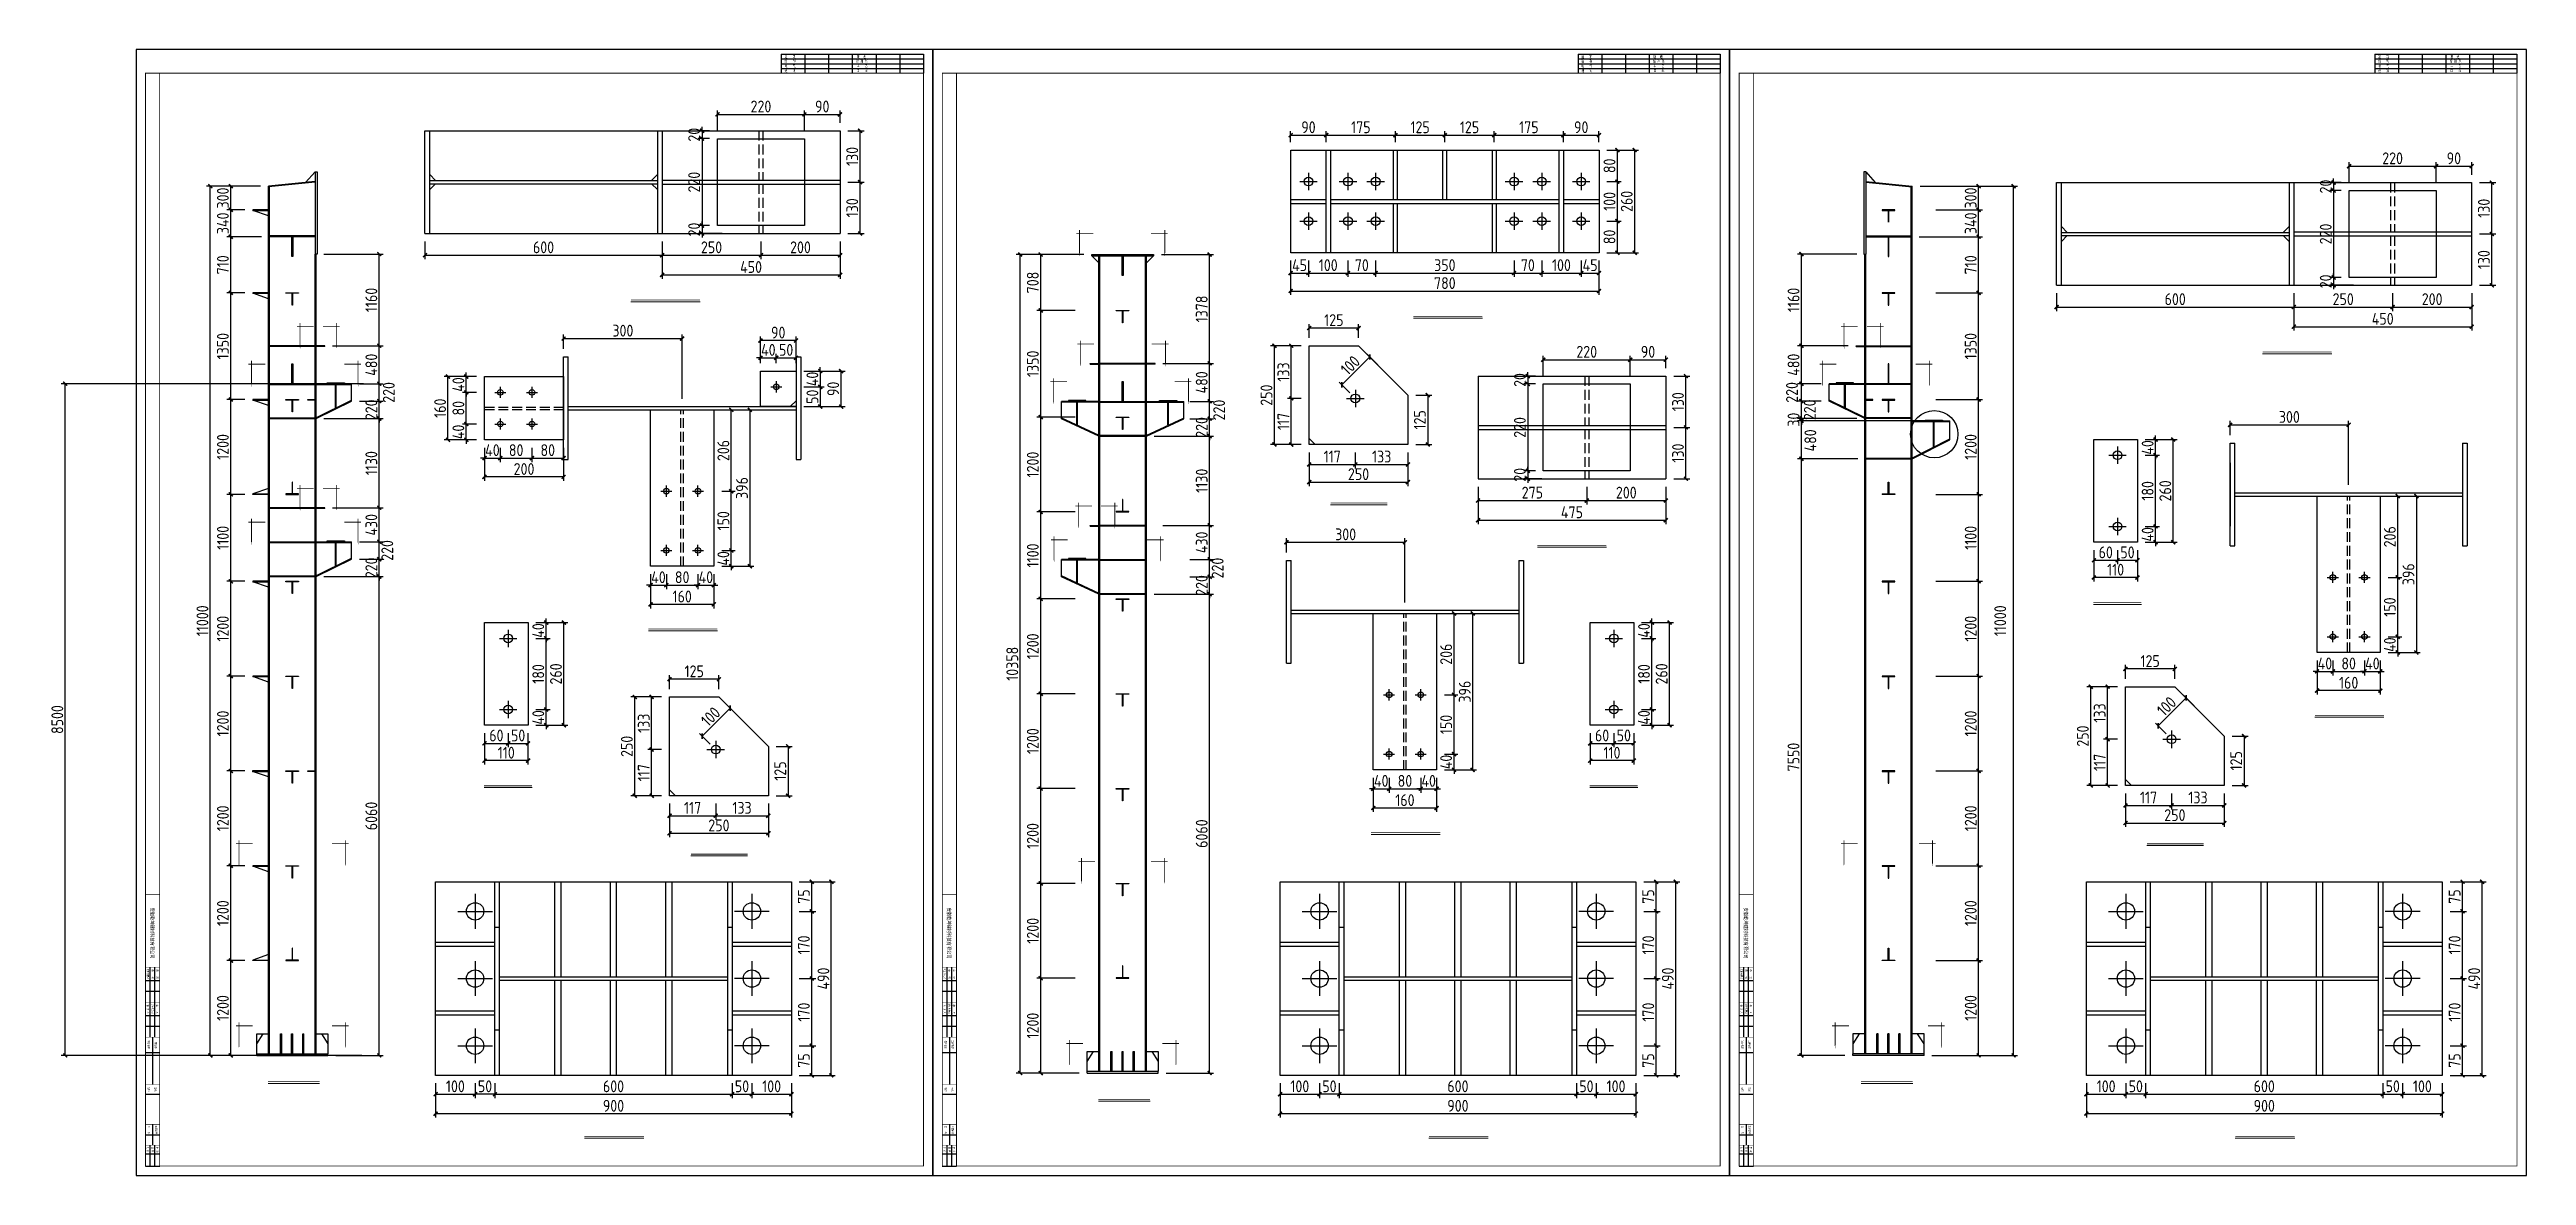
# Model space of a CAD drawing. Extents: x -41778 to 305453, y -85562 to 95360.
# Drawn here: x 39417 to 102076, y -60345 to -31848 of the extents above; entities that cross this region are included whole.
import ezdxf

# ---------------------------------------------------------------- set-up
doc = ezdxf.new("R2010")
doc.units = 0
doc.header["$LTSCALE"] = 1000
doc.header["$MEASUREMENT"] = 0
doc.linetypes.add('DASH', pattern=[0.35, 0.25, -0.1])
doc.layers.add('_TCH_MASK', color=7, linetype='Continuous')
doc.layers.add('PUB_TITLE', color=4, linetype='Continuous')
doc.styles.get("Standard").update_dxf_attribs({"font": 'gbenor.shx', "bigfont": 'gbcbig.shx'})
doc.styles.add('图框', font='')
doc.styles.get('图框').set_extended_font_data('SimSun')
doc.dimstyles.get("Standard").update_dxf_attribs({"dimscale": 100, "dimtxt": 3.5, "dimasz": 1, "dimexe": 2.5, "dimexo": 3, "dimgap": 1.5, "dimtad": 1, "dimdec": 0, "dimzin": 0, "dimdsep": 46, "dimtxsty": 'Standard', "dimblk": 'ARCHTICK', "dimcen": 0.09, "dimadec": 0, "dimazin": 0, "dimtfac": 1, "dimtdec": 0, "dimtix": 1, "dimtmove": 2, "dimatfit": 3, "dimfxl": 1, "dimtolj": 1, "dimtzin": 0, "dimarcsym": 0})

msp = doc.modelspace()

# ---------------------------------------------------------------- blocks, each defined once
blk = doc.blocks.new('_ArchTick')
at = {"color": 0, "linetype": 'ByBlock', "const_width": 0.4}
blk.add_lwpolyline([(-0.5, -0.5), (0.5, 0.5)], dxfattribs=at)
blk = doc.blocks.new('*D3')
at = {"layer": '_TCH_MASK', "color": 0, "lineweight": -2}
for p, q in [((49184, -58011), (49184, -58388)), ((50184, -58011), (50184, -58388)), ((49184, -58288), (50184, -58288))]:
    blk.add_line(p, q, dxfattribs=at)
at = {"layer": 'Defpoints', "color": 0}
for p in [(49184, -57811), (50184, -57811), (50184, -58288)]:
    blk.add_point(p, dxfattribs=at)
at = {"layer": '_TCH_MASK', "color": 0, "lineweight": -2, "xscale": 100, "yscale": 100, "zscale": 100, "rotation": 180}
blk.add_blockref('_ArchTick', (49184, -58288), dxfattribs=at)
at = {"layer": '_TCH_MASK', "color": 0, "lineweight": -2, "xscale": 100, "yscale": 100, "zscale": 100}
blk.add_blockref('_ArchTick', (50184, -58288), dxfattribs=at)
at = {"layer": '_TCH_MASK', "color": 0, "lineweight": 15, "insert": (49684, -58088), "char_height": 300, "attachment_point": 5}
blk.add_mtext('\\A1;100', dxfattribs=at)
blk = doc.blocks.new('*D4')
at = {"layer": '_TCH_MASK', "color": 0, "lineweight": -2}
for p, q in [((50684, -58011), (50684, -58388)), ((56684, -58011), (56684, -58388)), ((50684, -58288), (56684, -58288))]:
    blk.add_line(p, q, dxfattribs=at)
at = {"layer": 'Defpoints', "color": 0}
for p in [(50684, -57811), (56684, -57811), (56684, -58288)]:
    blk.add_point(p, dxfattribs=at)
at = {"layer": '_TCH_MASK', "color": 0, "lineweight": -2, "xscale": 100, "yscale": 100, "zscale": 100, "rotation": 180}
blk.add_blockref('_ArchTick', (50684, -58288), dxfattribs=at)
at = {"layer": '_TCH_MASK', "color": 0, "lineweight": -2, "xscale": 100, "yscale": 100, "zscale": 100}
blk.add_blockref('_ArchTick', (56684, -58288), dxfattribs=at)
at = {"layer": '_TCH_MASK', "color": 0, "lineweight": 15, "insert": (53684, -58088), "char_height": 300, "attachment_point": 5}
blk.add_mtext('\\A1;600', dxfattribs=at)
blk = doc.blocks.new('*D5')
at = {"layer": '_TCH_MASK', "color": 0, "lineweight": -2}
for p, q in [((57184, -58011), (57184, -58388)), ((58184, -58011), (58184, -58388)), ((57184, -58288), (58184, -58288))]:
    blk.add_line(p, q, dxfattribs=at)
at = {"layer": 'Defpoints', "color": 0}
for p in [(57184, -57811), (58184, -57811), (58184, -58288)]:
    blk.add_point(p, dxfattribs=at)
at = {"layer": '_TCH_MASK', "color": 0, "lineweight": -2, "xscale": 100, "yscale": 100, "zscale": 100, "rotation": 180}
blk.add_blockref('_ArchTick', (57184, -58288), dxfattribs=at)
at = {"layer": '_TCH_MASK', "color": 0, "lineweight": -2, "xscale": 100, "yscale": 100, "zscale": 100}
blk.add_blockref('_ArchTick', (58184, -58288), dxfattribs=at)
at = {"layer": '_TCH_MASK', "color": 0, "lineweight": 15, "insert": (57684, -58088), "char_height": 300, "attachment_point": 5}
blk.add_mtext('\\A1;100', dxfattribs=at)
blk = doc.blocks.new('*D6')
at = {"layer": '_TCH_MASK', "color": 0, "lineweight": -2}
for p, q in [((49184, -58011), (49184, -58881)), ((58184, -58011), (58184, -58881)), ((58184, -58781), (49184, -58781))]:
    blk.add_line(p, q, dxfattribs=at)
at = {"layer": 'Defpoints', "color": 0}
for p in [(49184, -57811), (58184, -57811), (49184, -58781)]:
    blk.add_point(p, dxfattribs=at)
at = {"layer": '_TCH_MASK', "color": 0, "lineweight": -2, "xscale": 100, "yscale": 100, "zscale": 100, "rotation": 180}
blk.add_blockref('_ArchTick', (49184, -58781), dxfattribs=at)
at = {"layer": '_TCH_MASK', "color": 0, "lineweight": -2, "xscale": 100, "yscale": 100, "zscale": 100}
blk.add_blockref('_ArchTick', (58184, -58781), dxfattribs=at)
at = {"layer": '_TCH_MASK', "color": 0, "lineweight": 15, "insert": (53684, -58581), "char_height": 300, "attachment_point": 5}
blk.add_mtext('\\A1;900', dxfattribs=at)
blk = doc.blocks.new('*D7')
at = {"layer": '_TCH_MASK', "color": 0, "lineweight": -2}
for p, q in [((58384, -57061), (58800, -57061)), ((58700, -57811), (58700, -57061)), ((58384, -57811), (58800, -57811))]:
    blk.add_line(p, q, dxfattribs=at)
at = {"layer": 'Defpoints', "color": 0}
for p in [(58184, -57061), (58700, -57061), (58184, -57811)]:
    blk.add_point(p, dxfattribs=at)
at = {"layer": '_TCH_MASK', "color": 0, "lineweight": -2, "xscale": 100, "yscale": 100, "zscale": 100}
for p, rotation in [((58700, -57061), 90), ((58700, -57811), 270)]:
    blk.add_blockref('_ArchTick', p, dxfattribs=dict(at, rotation=rotation))
at = {"layer": '_TCH_MASK', "color": 0, "lineweight": 15, "insert": (58500, -57436), "char_height": 300, "attachment_point": 5, "rotation": 90}
blk.add_mtext('\\A1;75', dxfattribs=at)
blk = doc.blocks.new('*D8')
at = {"layer": '_TCH_MASK', "color": 0, "lineweight": -2}
for p, q in [((58384, -55361), (58800, -55361)), ((58700, -57061), (58700, -55361)), ((58384, -57061), (58800, -57061))]:
    blk.add_line(p, q, dxfattribs=at)
at = {"layer": 'Defpoints', "color": 0}
for p in [(58184, -55361), (58700, -55361), (58184, -57061)]:
    blk.add_point(p, dxfattribs=at)
at = {"layer": '_TCH_MASK', "color": 0, "lineweight": -2, "xscale": 100, "yscale": 100, "zscale": 100}
for p, rotation in [((58700, -55361), 90), ((58700, -57061), 270)]:
    blk.add_blockref('_ArchTick', p, dxfattribs=dict(at, rotation=rotation))
at = {"layer": '_TCH_MASK', "color": 0, "lineweight": 15, "insert": (58500, -56211), "char_height": 300, "attachment_point": 5, "rotation": 90}
blk.add_mtext('\\A1;170', dxfattribs=at)
blk = doc.blocks.new('*D9')
at = {"layer": '_TCH_MASK', "color": 0, "lineweight": -2}
for p, q in [((58384, -53661), (58800, -53661)), ((58700, -55361), (58700, -53661)), ((58384, -55361), (58800, -55361))]:
    blk.add_line(p, q, dxfattribs=at)
at = {"layer": 'Defpoints', "color": 0}
for p in [(58184, -53661), (58700, -53661), (58184, -55361)]:
    blk.add_point(p, dxfattribs=at)
at = {"layer": '_TCH_MASK', "color": 0, "lineweight": -2, "xscale": 100, "yscale": 100, "zscale": 100}
for p, rotation in [((58700, -53661), 90), ((58700, -55361), 270)]:
    blk.add_blockref('_ArchTick', p, dxfattribs=dict(at, rotation=rotation))
at = {"layer": '_TCH_MASK', "color": 0, "lineweight": 15, "insert": (58500, -54511), "char_height": 300, "attachment_point": 5, "rotation": 90}
blk.add_mtext('\\A1;170', dxfattribs=at)
blk = doc.blocks.new('*D10')
at = {"layer": '_TCH_MASK', "color": 0, "lineweight": -2}
for p, q in [((58384, -52911), (58800, -52911)), ((58700, -53661), (58700, -52911)), ((58384, -53661), (58800, -53661))]:
    blk.add_line(p, q, dxfattribs=at)
at = {"layer": 'Defpoints', "color": 0}
for p in [(58184, -52911), (58700, -52911), (58184, -53661)]:
    blk.add_point(p, dxfattribs=at)
at = {"layer": '_TCH_MASK', "color": 0, "lineweight": -2, "xscale": 100, "yscale": 100, "zscale": 100}
for p, rotation in [((58700, -52911), 90), ((58700, -53661), 270)]:
    blk.add_blockref('_ArchTick', p, dxfattribs=dict(at, rotation=rotation))
at = {"layer": '_TCH_MASK', "color": 0, "lineweight": 15, "insert": (58500, -53286), "char_height": 300, "attachment_point": 5, "rotation": 90}
blk.add_mtext('\\A1;75', dxfattribs=at)
blk = doc.blocks.new('*D11')
at = {"layer": '_TCH_MASK', "color": 0, "lineweight": -2}
for p, q in [((58384, -52911), (59294, -52911)), ((59194, -57811), (59194, -52911)), ((58384, -57811), (59294, -57811))]:
    blk.add_line(p, q, dxfattribs=at)
at = {"layer": 'Defpoints', "color": 0}
for p in [(58184, -52911), (59194, -52911), (58184, -57811)]:
    blk.add_point(p, dxfattribs=at)
at = {"layer": '_TCH_MASK', "color": 0, "lineweight": -2, "xscale": 100, "yscale": 100, "zscale": 100}
for p, rotation in [((59194, -52911), 90), ((59194, -57811), 270)]:
    blk.add_blockref('_ArchTick', p, dxfattribs=dict(at, rotation=rotation))
at = {"layer": '_TCH_MASK', "color": 0, "lineweight": 15, "insert": (58994, -55361), "char_height": 300, "attachment_point": 5, "rotation": 90}
blk.add_mtext('\\A1;490', dxfattribs=at)
blk = doc.blocks.new('*D14')
at = {"layer": '_TCH_MASK', "color": 0, "lineweight": -2}
for p, q in [((50421, -41926), (50421, -42288)), ((50821, -41926), (50821, -42288)), ((50421, -42188), (50321, -42188)), ((50421, -42188), (50821, -42188)), ((50821, -42188), (50921, -42188))]:
    blk.add_line(p, q, dxfattribs=at)
at = {"layer": 'Defpoints', "color": 0}
for p in [(50421, -41726), (50821, -41726), (50821, -42188)]:
    blk.add_point(p, dxfattribs=at)
at = {"layer": '_TCH_MASK', "color": 0, "lineweight": -2, "xscale": 100, "yscale": 100, "zscale": 100}
blk.add_blockref('_ArchTick', (50421, -42188), dxfattribs=at)
at = {"layer": '_TCH_MASK', "color": 0, "lineweight": -2, "xscale": 100, "yscale": 100, "zscale": 100, "rotation": 180}
blk.add_blockref('_ArchTick', (50821, -42188), dxfattribs=at)
at = {"layer": '_TCH_MASK', "color": 0, "lineweight": 15, "insert": (50621, -41988), "char_height": 300, "attachment_point": 5}
blk.add_mtext('\\A1;40', dxfattribs=at)
blk = doc.blocks.new('*D15')
at = {"layer": '_TCH_MASK', "color": 0, "lineweight": -2}
for p, q in [((50821, -41926), (50821, -42288)), ((51621, -41926), (51621, -42288)), ((50821, -42188), (51621, -42188))]:
    blk.add_line(p, q, dxfattribs=at)
at = {"layer": 'Defpoints', "color": 0}
for p in [(50821, -41726), (51621, -41726), (51621, -42188)]:
    blk.add_point(p, dxfattribs=at)
at = {"layer": '_TCH_MASK', "color": 0, "lineweight": -2, "xscale": 100, "yscale": 100, "zscale": 100, "rotation": 180}
blk.add_blockref('_ArchTick', (50821, -42188), dxfattribs=at)
at = {"layer": '_TCH_MASK', "color": 0, "lineweight": -2, "xscale": 100, "yscale": 100, "zscale": 100}
blk.add_blockref('_ArchTick', (51621, -42188), dxfattribs=at)
at = {"layer": '_TCH_MASK', "color": 0, "lineweight": 15, "insert": (51221, -41988), "char_height": 300, "attachment_point": 5}
blk.add_mtext('\\A1;80', dxfattribs=at)
blk = doc.blocks.new('*D16')
at = {"layer": '_TCH_MASK', "color": 0, "lineweight": -2}
for p, q in [((51621, -41926), (51621, -42288)), ((52421, -41926), (52421, -42288)), ((51621, -42188), (52421, -42188))]:
    blk.add_line(p, q, dxfattribs=at)
at = {"layer": 'Defpoints', "color": 0}
for p in [(51621, -41726), (52421, -41726), (52421, -42188)]:
    blk.add_point(p, dxfattribs=at)
at = {"layer": '_TCH_MASK', "color": 0, "lineweight": -2, "xscale": 100, "yscale": 100, "zscale": 100, "rotation": 180}
blk.add_blockref('_ArchTick', (51621, -42188), dxfattribs=at)
at = {"layer": '_TCH_MASK', "color": 0, "lineweight": -2, "xscale": 100, "yscale": 100, "zscale": 100}
blk.add_blockref('_ArchTick', (52421, -42188), dxfattribs=at)
at = {"layer": '_TCH_MASK', "color": 0, "lineweight": 15, "insert": (52021, -41988), "char_height": 300, "attachment_point": 5}
blk.add_mtext('\\A1;80', dxfattribs=at)
blk = doc.blocks.new('*D17')
at = {"layer": '_TCH_MASK', "color": 0, "lineweight": -2}
for p, q in [((50421, -41926), (50421, -42765)), ((52421, -41926), (52421, -42765)), ((52421, -42665), (50421, -42665))]:
    blk.add_line(p, q, dxfattribs=at)
at = {"layer": 'Defpoints', "color": 0}
for p in [(50421, -41726), (52421, -41726), (50421, -42665)]:
    blk.add_point(p, dxfattribs=at)
at = {"layer": '_TCH_MASK', "color": 0, "lineweight": -2, "xscale": 100, "yscale": 100, "zscale": 100, "rotation": 180}
blk.add_blockref('_ArchTick', (50421, -42665), dxfattribs=at)
at = {"layer": '_TCH_MASK', "color": 0, "lineweight": -2, "xscale": 100, "yscale": 100, "zscale": 100}
blk.add_blockref('_ArchTick', (52421, -42665), dxfattribs=at)
at = {"layer": '_TCH_MASK', "color": 0, "lineweight": 15, "insert": (51421, -42465), "char_height": 300, "attachment_point": 5}
blk.add_mtext('\\A1;200', dxfattribs=at)
blk = doc.blocks.new('*D18')
at = {"layer": '_TCH_MASK', "color": 0, "lineweight": -2}
for p, q in [((50221, -41326), (49860, -41326)), ((49960, -41326), (49960, -41226)), ((49960, -41726), (49960, -41326)), ((50221, -41726), (49860, -41726)), ((49960, -41726), (49960, -41826))]:
    blk.add_line(p, q, dxfattribs=at)
at = {"layer": 'Defpoints', "color": 0}
for p in [(49960, -41326), (50421, -41326), (50421, -41726)]:
    blk.add_point(p, dxfattribs=at)
at = {"layer": '_TCH_MASK', "color": 0, "lineweight": -2, "xscale": 100, "yscale": 100, "zscale": 100}
for p, rotation in [((49960, -41326), 270), ((49960, -41726), 90)]:
    blk.add_blockref('_ArchTick', p, dxfattribs=dict(at, rotation=rotation))
at = {"layer": '_TCH_MASK', "color": 0, "lineweight": 15, "insert": (49760, -41526), "char_height": 300, "attachment_point": 5, "rotation": 90}
blk.add_mtext('\\A1;40', dxfattribs=at)
blk = doc.blocks.new('*D19')
at = {"layer": '_TCH_MASK', "color": 0, "lineweight": -2}
for p, q in [((50221, -40526), (49860, -40526)), ((49960, -41326), (49960, -40526)), ((50221, -41326), (49860, -41326))]:
    blk.add_line(p, q, dxfattribs=at)
at = {"layer": 'Defpoints', "color": 0}
for p in [(49960, -40526), (50421, -40526), (50421, -41326)]:
    blk.add_point(p, dxfattribs=at)
at = {"layer": '_TCH_MASK', "color": 0, "lineweight": -2, "xscale": 100, "yscale": 100, "zscale": 100}
for p, rotation in [((49960, -40526), 90), ((49960, -41326), 270)]:
    blk.add_blockref('_ArchTick', p, dxfattribs=dict(at, rotation=rotation))
at = {"layer": '_TCH_MASK', "color": 0, "lineweight": 15, "insert": (49760, -40926), "char_height": 300, "attachment_point": 5, "rotation": 90}
blk.add_mtext('\\A1;80', dxfattribs=at)
blk = doc.blocks.new('*D20')
at = {"layer": '_TCH_MASK', "color": 0, "lineweight": -2}
for p, q in [((49960, -40126), (49960, -40026)), ((50221, -40126), (49860, -40126)), ((50221, -40526), (49860, -40526)), ((49960, -40526), (49960, -40126)), ((49960, -40526), (49960, -40626))]:
    blk.add_line(p, q, dxfattribs=at)
at = {"layer": 'Defpoints', "color": 0}
for p in [(49960, -40126), (50421, -40126), (50421, -40526)]:
    blk.add_point(p, dxfattribs=at)
at = {"layer": '_TCH_MASK', "color": 0, "lineweight": -2, "xscale": 100, "yscale": 100, "zscale": 100}
for p, rotation in [((49960, -40126), 270), ((49960, -40526), 90)]:
    blk.add_blockref('_ArchTick', p, dxfattribs=dict(at, rotation=rotation))
at = {"layer": '_TCH_MASK', "color": 0, "lineweight": 15, "insert": (49760, -40326), "char_height": 300, "attachment_point": 5, "rotation": 90}
blk.add_mtext('\\A1;40', dxfattribs=at)
blk = doc.blocks.new('*D21')
at = {"layer": '_TCH_MASK', "color": 0, "lineweight": -2}
for p, q in [((50221, -40126), (49397, -40126)), ((49497, -41726), (49497, -40126)), ((50221, -41726), (49397, -41726))]:
    blk.add_line(p, q, dxfattribs=at)
at = {"layer": 'Defpoints', "color": 0}
for p in [(49497, -40126), (50421, -40126), (50421, -41726)]:
    blk.add_point(p, dxfattribs=at)
at = {"layer": '_TCH_MASK', "color": 0, "lineweight": -2, "xscale": 100, "yscale": 100, "zscale": 100}
for p, rotation in [((49497, -40126), 90), ((49497, -41726), 270)]:
    blk.add_blockref('_ArchTick', p, dxfattribs=dict(at, rotation=rotation))
at = {"layer": '_TCH_MASK', "color": 0, "lineweight": 15, "insert": (49297, -40926), "char_height": 300, "attachment_point": 5, "rotation": 90}
blk.add_mtext('\\A1;160', dxfattribs=at)
blk = doc.blocks.new('*D22')
at = {"layer": '_TCH_MASK', "color": 0, "lineweight": -2}
for p, q in [((54621, -45404), (54521, -45404)), ((54621, -45126), (54621, -45504)), ((54621, -45404), (55021, -45404)), ((55021, -45126), (55021, -45504)), ((55021, -45404), (55121, -45404))]:
    blk.add_line(p, q, dxfattribs=at)
at = {"layer": 'Defpoints', "color": 0}
for p in [(54621, -44926), (55021, -44926), (55021, -45404)]:
    blk.add_point(p, dxfattribs=at)
at = {"layer": '_TCH_MASK', "color": 0, "lineweight": -2, "xscale": 100, "yscale": 100, "zscale": 100}
blk.add_blockref('_ArchTick', (54621, -45404), dxfattribs=at)
at = {"layer": '_TCH_MASK', "color": 0, "lineweight": -2, "xscale": 100, "yscale": 100, "zscale": 100, "rotation": 180}
blk.add_blockref('_ArchTick', (55021, -45404), dxfattribs=at)
at = {"layer": '_TCH_MASK', "color": 0, "lineweight": 15, "insert": (54821, -45204), "char_height": 300, "attachment_point": 5}
blk.add_mtext('\\A1;40', dxfattribs=at)
blk = doc.blocks.new('*D23')
at = {"layer": '_TCH_MASK', "color": 0, "lineweight": -2}
for p, q in [((55021, -45126), (55021, -45504)), ((55021, -45404), (55821, -45404)), ((55821, -45126), (55821, -45504))]:
    blk.add_line(p, q, dxfattribs=at)
at = {"layer": 'Defpoints', "color": 0}
for p in [(55021, -44926), (55821, -44926), (55821, -45404)]:
    blk.add_point(p, dxfattribs=at)
at = {"layer": '_TCH_MASK', "color": 0, "lineweight": -2, "xscale": 100, "yscale": 100, "zscale": 100, "rotation": 180}
blk.add_blockref('_ArchTick', (55021, -45404), dxfattribs=at)
at = {"layer": '_TCH_MASK', "color": 0, "lineweight": -2, "xscale": 100, "yscale": 100, "zscale": 100}
blk.add_blockref('_ArchTick', (55821, -45404), dxfattribs=at)
at = {"layer": '_TCH_MASK', "color": 0, "lineweight": 15, "insert": (55421, -45204), "char_height": 300, "attachment_point": 5}
blk.add_mtext('\\A1;80', dxfattribs=at)
blk = doc.blocks.new('*D24')
at = {"layer": '_TCH_MASK', "color": 0, "lineweight": -2}
for p, q in [((55821, -45404), (55721, -45404)), ((55821, -45126), (55821, -45504)), ((55821, -45404), (56221, -45404)), ((56221, -45126), (56221, -45504)), ((56221, -45404), (56321, -45404))]:
    blk.add_line(p, q, dxfattribs=at)
at = {"layer": 'Defpoints', "color": 0}
for p in [(55821, -44926), (56221, -44926), (56221, -45404)]:
    blk.add_point(p, dxfattribs=at)
at = {"layer": '_TCH_MASK', "color": 0, "lineweight": -2, "xscale": 100, "yscale": 100, "zscale": 100}
blk.add_blockref('_ArchTick', (55821, -45404), dxfattribs=at)
at = {"layer": '_TCH_MASK', "color": 0, "lineweight": -2, "xscale": 100, "yscale": 100, "zscale": 100, "rotation": 180}
blk.add_blockref('_ArchTick', (56221, -45404), dxfattribs=at)
at = {"layer": '_TCH_MASK', "color": 0, "lineweight": 15, "insert": (56021, -45204), "char_height": 300, "attachment_point": 5}
blk.add_mtext('\\A1;40', dxfattribs=at)
blk = doc.blocks.new('*D25')
at = {"layer": '_TCH_MASK', "color": 0, "lineweight": -2}
for p, q in [((54621, -45126), (54621, -45991)), ((56221, -45126), (56221, -45991)), ((56221, -45891), (54621, -45891))]:
    blk.add_line(p, q, dxfattribs=at)
at = {"layer": 'Defpoints', "color": 0}
for p in [(54621, -44926), (56221, -44926), (54621, -45891)]:
    blk.add_point(p, dxfattribs=at)
at = {"layer": '_TCH_MASK', "color": 0, "lineweight": -2, "xscale": 100, "yscale": 100, "zscale": 100, "rotation": 180}
blk.add_blockref('_ArchTick', (54621, -45891), dxfattribs=at)
at = {"layer": '_TCH_MASK', "color": 0, "lineweight": -2, "xscale": 100, "yscale": 100, "zscale": 100}
blk.add_blockref('_ArchTick', (56221, -45891), dxfattribs=at)
at = {"layer": '_TCH_MASK', "color": 0, "lineweight": 15, "insert": (55421, -45691), "char_height": 300, "attachment_point": 5}
blk.add_mtext('\\A1;160', dxfattribs=at)
blk = doc.blocks.new('*D26')
at = {"layer": '_TCH_MASK', "color": 0, "lineweight": -2}
for p, q in [((56663, -44526), (56663, -44426)), ((56421, -44526), (56763, -44526)), ((56421, -44926), (56763, -44926)), ((56663, -44926), (56663, -44526)), ((56663, -44926), (56663, -45026))]:
    blk.add_line(p, q, dxfattribs=at)
at = {"layer": 'Defpoints', "color": 0}
for p in [(56221, -44526), (56221, -44926), (56663, -44526)]:
    blk.add_point(p, dxfattribs=at)
at = {"layer": '_TCH_MASK', "color": 0, "lineweight": -2, "xscale": 100, "yscale": 100, "zscale": 100}
for p, rotation in [((56663, -44526), 270), ((56663, -44926), 90)]:
    blk.add_blockref('_ArchTick', p, dxfattribs=dict(at, rotation=rotation))
at = {"layer": '_TCH_MASK', "color": 0, "lineweight": 15, "insert": (56463, -44726), "char_height": 300, "attachment_point": 5, "rotation": 90}
blk.add_mtext('\\A1;40', dxfattribs=at)
blk = doc.blocks.new('*D27')
at = {"layer": '_TCH_MASK', "color": 0, "lineweight": -2}
for p, q in [((56421, -43026), (56763, -43026)), ((56663, -44526), (56663, -43026)), ((56421, -44526), (56763, -44526))]:
    blk.add_line(p, q, dxfattribs=at)
at = {"layer": 'Defpoints', "color": 0}
for p in [(56221, -43026), (56663, -43026), (56221, -44526)]:
    blk.add_point(p, dxfattribs=at)
at = {"layer": '_TCH_MASK', "color": 0, "lineweight": -2, "xscale": 100, "yscale": 100, "zscale": 100}
for p, rotation in [((56663, -43026), 90), ((56663, -44526), 270)]:
    blk.add_blockref('_ArchTick', p, dxfattribs=dict(at, rotation=rotation))
at = {"layer": '_TCH_MASK', "color": 0, "lineweight": 15, "insert": (56463, -43776), "char_height": 300, "attachment_point": 5, "rotation": 90}
blk.add_mtext('\\A1;150', dxfattribs=at)
blk = doc.blocks.new('*D28')
at = {"layer": '_TCH_MASK', "color": 0, "lineweight": -2}
for p, q in [((56421, -40966), (56763, -40966)), ((56663, -43026), (56663, -40966)), ((56421, -43026), (56763, -43026))]:
    blk.add_line(p, q, dxfattribs=at)
at = {"layer": 'Defpoints', "color": 0}
for p in [(56221, -40966), (56663, -40966), (56221, -43026)]:
    blk.add_point(p, dxfattribs=at)
at = {"layer": '_TCH_MASK', "color": 0, "lineweight": -2, "xscale": 100, "yscale": 100, "zscale": 100}
for p, rotation in [((56663, -40966), 90), ((56663, -43026), 270)]:
    blk.add_blockref('_ArchTick', p, dxfattribs=dict(at, rotation=rotation))
at = {"layer": '_TCH_MASK', "color": 0, "lineweight": 15, "insert": (56463, -41996), "char_height": 300, "attachment_point": 5, "rotation": 90}
blk.add_mtext('\\A1;206', dxfattribs=at)
blk = doc.blocks.new('*D29')
at = {"layer": '_TCH_MASK', "color": 0, "lineweight": -2}
for p, q in [((56421, -40966), (57234, -40966)), ((57134, -40966), (57134, -44926)), ((56421, -44926), (57234, -44926))]:
    blk.add_line(p, q, dxfattribs=at)
at = {"layer": 'Defpoints', "color": 0}
for p in [(56221, -40966), (56221, -44926), (57134, -44926)]:
    blk.add_point(p, dxfattribs=at)
at = {"layer": '_TCH_MASK', "color": 0, "lineweight": -2, "xscale": 100, "yscale": 100, "zscale": 100}
for p, rotation in [((57134, -40966), 90), ((57134, -44926), 270)]:
    blk.add_blockref('_ArchTick', p, dxfattribs=dict(at, rotation=rotation))
at = {"layer": '_TCH_MASK', "color": 0, "lineweight": 15, "insert": (56934, -42946), "char_height": 300, "attachment_point": 5, "rotation": 90}
blk.add_mtext('\\A1;396', dxfattribs=at)
blk = doc.blocks.new('*D30')
at = {"layer": '_TCH_MASK', "color": 0, "lineweight": -2}
for p, q in [((52421, -39426), (52421, -39063)), ((52421, -39163), (55421, -39163)), ((55421, -40686), (55421, -39063))]:
    blk.add_line(p, q, dxfattribs=at)
at = {"layer": 'Defpoints', "color": 0}
for p in [(55421, -39163), (52421, -39626), (55421, -40886)]:
    blk.add_point(p, dxfattribs=at)
at = {"layer": '_TCH_MASK', "color": 0, "lineweight": -2, "xscale": 100, "yscale": 100, "zscale": 100, "rotation": 180}
blk.add_blockref('_ArchTick', (52421, -39163), dxfattribs=at)
at = {"layer": '_TCH_MASK', "color": 0, "lineweight": -2, "xscale": 100, "yscale": 100, "zscale": 100}
blk.add_blockref('_ArchTick', (55421, -39163), dxfattribs=at)
at = {"layer": '_TCH_MASK', "color": 0, "lineweight": 15, "insert": (53921, -38963), "char_height": 300, "attachment_point": 5}
blk.add_mtext('\\A1;300', dxfattribs=at)
blk = doc.blocks.new('*D31')
at = {"layer": '_TCH_MASK', "color": 0, "lineweight": -2}
for p, q in [((44358, -54906), (43903, -54906)), ((44003, -57306), (44003, -54906)), ((44458, -57306), (43903, -57306))]:
    blk.add_line(p, q, dxfattribs=at)
at = {"layer": 'Defpoints', "color": 0}
for p in [(44003, -54906), (44558, -54906), (44658, -57306)]:
    blk.add_point(p, dxfattribs=at)
at = {"layer": '_TCH_MASK', "color": 0, "lineweight": -2, "xscale": 100, "yscale": 100, "zscale": 100}
for p, rotation in [((44003, -54906), 90), ((44003, -57306), 270)]:
    blk.add_blockref('_ArchTick', p, dxfattribs=dict(at, rotation=rotation))
at = {"layer": '_TCH_MASK', "color": 0, "lineweight": 15, "insert": (43803, -56106), "char_height": 300, "attachment_point": 5, "rotation": 90}
blk.add_mtext('\\A1;1200', dxfattribs=at)
blk = doc.blocks.new('*D32')
at = {"layer": '_TCH_MASK', "color": 0, "lineweight": -2}
for p, q in [((44358, -52506), (43903, -52506)), ((44003, -54906), (44003, -52506)), ((44358, -54906), (43903, -54906))]:
    blk.add_line(p, q, dxfattribs=at)
at = {"layer": 'Defpoints', "color": 0}
for p in [(44003, -52506), (44558, -52506), (44558, -54906)]:
    blk.add_point(p, dxfattribs=at)
at = {"layer": '_TCH_MASK', "color": 0, "lineweight": -2, "xscale": 100, "yscale": 100, "zscale": 100}
for p, rotation in [((44003, -52506), 90), ((44003, -54906), 270)]:
    blk.add_blockref('_ArchTick', p, dxfattribs=dict(at, rotation=rotation))
at = {"layer": '_TCH_MASK', "color": 0, "lineweight": 15, "insert": (43803, -53706), "char_height": 300, "attachment_point": 5, "rotation": 90}
blk.add_mtext('\\A1;1200', dxfattribs=at)
blk = doc.blocks.new('*D33')
at = {"layer": '_TCH_MASK', "color": 0, "lineweight": -2}
for p, q in [((44355, -50106), (43903, -50106)), ((44003, -52506), (44003, -50106)), ((44358, -52506), (43903, -52506))]:
    blk.add_line(p, q, dxfattribs=at)
at = {"layer": 'Defpoints', "color": 0}
for p in [(44003, -50106), (44555, -50106), (44558, -52506)]:
    blk.add_point(p, dxfattribs=at)
at = {"layer": '_TCH_MASK', "color": 0, "lineweight": -2, "xscale": 100, "yscale": 100, "zscale": 100}
for p, rotation in [((44003, -50106), 90), ((44003, -52506), 270)]:
    blk.add_blockref('_ArchTick', p, dxfattribs=dict(at, rotation=rotation))
at = {"layer": '_TCH_MASK', "color": 0, "lineweight": 15, "insert": (43803, -51306), "char_height": 300, "attachment_point": 5, "rotation": 90}
blk.add_mtext('\\A1;1200', dxfattribs=at)
blk = doc.blocks.new('*D34')
at = {"layer": '_TCH_MASK', "color": 0, "lineweight": -2}
for p, q in [((44358, -47706), (43903, -47706)), ((44003, -50106), (44003, -47706)), ((44355, -50106), (43903, -50106))]:
    blk.add_line(p, q, dxfattribs=at)
at = {"layer": 'Defpoints', "color": 0}
for p in [(44003, -47706), (44558, -47706), (44555, -50106)]:
    blk.add_point(p, dxfattribs=at)
at = {"layer": '_TCH_MASK', "color": 0, "lineweight": -2, "xscale": 100, "yscale": 100, "zscale": 100}
for p, rotation in [((44003, -47706), 90), ((44003, -50106), 270)]:
    blk.add_blockref('_ArchTick', p, dxfattribs=dict(at, rotation=rotation))
at = {"layer": '_TCH_MASK', "color": 0, "lineweight": 15, "insert": (43803, -48906), "char_height": 300, "attachment_point": 5, "rotation": 90}
blk.add_mtext('\\A1;1200', dxfattribs=at)
blk = doc.blocks.new('*D35')
at = {"layer": '_TCH_MASK', "color": 0, "lineweight": -2}
for p, q in [((44358, -45306), (43903, -45306)), ((44003, -47706), (44003, -45306)), ((44358, -47706), (43903, -47706))]:
    blk.add_line(p, q, dxfattribs=at)
at = {"layer": 'Defpoints', "color": 0}
for p in [(44003, -45306), (44558, -45306), (44558, -47706)]:
    blk.add_point(p, dxfattribs=at)
at = {"layer": '_TCH_MASK', "color": 0, "lineweight": -2, "xscale": 100, "yscale": 100, "zscale": 100}
for p, rotation in [((44003, -45306), 90), ((44003, -47706), 270)]:
    blk.add_blockref('_ArchTick', p, dxfattribs=dict(at, rotation=rotation))
at = {"layer": '_TCH_MASK', "color": 0, "lineweight": 15, "insert": (43803, -46506), "char_height": 300, "attachment_point": 5, "rotation": 90}
blk.add_mtext('\\A1;1200', dxfattribs=at)
blk = doc.blocks.new('*D36')
at = {"layer": '_TCH_MASK', "color": 0, "lineweight": -2}
for p, q in [((44358, -43106), (43903, -43106)), ((44003, -45306), (44003, -43106)), ((44358, -45306), (43903, -45306))]:
    blk.add_line(p, q, dxfattribs=at)
at = {"layer": 'Defpoints', "color": 0}
for p in [(44003, -43106), (44558, -43106), (44558, -45306)]:
    blk.add_point(p, dxfattribs=at)
at = {"layer": '_TCH_MASK', "color": 0, "lineweight": -2, "xscale": 100, "yscale": 100, "zscale": 100}
for p, rotation in [((44003, -43106), 90), ((44003, -45306), 270)]:
    blk.add_blockref('_ArchTick', p, dxfattribs=dict(at, rotation=rotation))
at = {"layer": '_TCH_MASK', "color": 0, "lineweight": 15, "insert": (43803, -44206), "char_height": 300, "attachment_point": 5, "rotation": 90}
blk.add_mtext('\\A1;1100', dxfattribs=at)
blk = doc.blocks.new('*D37')
at = {"layer": '_TCH_MASK', "color": 0, "lineweight": -2}
for p, q in [((44358, -40706), (43903, -40706)), ((44003, -43106), (44003, -40706)), ((44358, -43106), (43903, -43106))]:
    blk.add_line(p, q, dxfattribs=at)
at = {"layer": 'Defpoints', "color": 0}
for p in [(44003, -40706), (44558, -40706), (44558, -43106)]:
    blk.add_point(p, dxfattribs=at)
at = {"layer": '_TCH_MASK', "color": 0, "lineweight": -2, "xscale": 100, "yscale": 100, "zscale": 100}
for p, rotation in [((44003, -40706), 90), ((44003, -43106), 270)]:
    blk.add_blockref('_ArchTick', p, dxfattribs=dict(at, rotation=rotation))
at = {"layer": '_TCH_MASK', "color": 0, "lineweight": 15, "insert": (43803, -41906), "char_height": 300, "attachment_point": 5, "rotation": 90}
blk.add_mtext('\\A1;1200', dxfattribs=at)
blk = doc.blocks.new('*D38')
at = {"layer": '_TCH_MASK', "color": 0, "lineweight": -2}
for p, q in [((44358, -38006), (43903, -38006)), ((44003, -40706), (44003, -38006)), ((44358, -40706), (43903, -40706))]:
    blk.add_line(p, q, dxfattribs=at)
at = {"layer": 'Defpoints', "color": 0}
for p in [(44003, -38006), (44558, -38006), (44558, -40706)]:
    blk.add_point(p, dxfattribs=at)
at = {"layer": '_TCH_MASK', "color": 0, "lineweight": -2, "xscale": 100, "yscale": 100, "zscale": 100}
for p, rotation in [((44003, -38006), 90), ((44003, -40706), 270)]:
    blk.add_blockref('_ArchTick', p, dxfattribs=dict(at, rotation=rotation))
at = {"layer": '_TCH_MASK', "color": 0, "lineweight": 15, "insert": (43803, -39356), "char_height": 300, "attachment_point": 5, "rotation": 90}
blk.add_mtext('\\A1;1350', dxfattribs=at)
blk = doc.blocks.new('*D39')
at = {"layer": '_TCH_MASK', "color": 0, "lineweight": -2}
for p, q in [((44782, -36586), (43903, -36586)), ((44003, -38006), (44003, -36586)), ((44358, -38006), (43903, -38006))]:
    blk.add_line(p, q, dxfattribs=at)
at = {"layer": 'Defpoints', "color": 0}
for p in [(44003, -36586), (44982, -36586), (44558, -38006)]:
    blk.add_point(p, dxfattribs=at)
at = {"layer": '_TCH_MASK', "color": 0, "lineweight": -2, "xscale": 100, "yscale": 100, "zscale": 100}
for p, rotation in [((44003, -36586), 90), ((44003, -38006), 270)]:
    blk.add_blockref('_ArchTick', p, dxfattribs=dict(at, rotation=rotation))
at = {"layer": '_TCH_MASK', "color": 0, "lineweight": 15, "insert": (43803, -37296), "char_height": 300, "attachment_point": 5, "rotation": 90}
blk.add_mtext('\\A1;710', dxfattribs=at)
blk = doc.blocks.new('*D40')
at = {"layer": '_TCH_MASK', "color": 0, "lineweight": -2}
for p, q in [((44358, -35906), (43903, -35906)), ((44003, -36586), (44003, -35906)), ((44782, -36586), (43903, -36586))]:
    blk.add_line(p, q, dxfattribs=at)
at = {"layer": 'Defpoints', "color": 0}
for p in [(44003, -35906), (44558, -35906), (44982, -36586)]:
    blk.add_point(p, dxfattribs=at)
at = {"layer": '_TCH_MASK', "color": 0, "lineweight": -2, "xscale": 100, "yscale": 100, "zscale": 100}
for p, rotation in [((44003, -35906), 90), ((44003, -36586), 270)]:
    blk.add_blockref('_ArchTick', p, dxfattribs=dict(at, rotation=rotation))
at = {"layer": '_TCH_MASK', "color": 0, "lineweight": 15, "insert": (43803, -36246), "char_height": 300, "attachment_point": 5, "rotation": 90}
blk.add_mtext('\\A1;340', dxfattribs=at)
blk = doc.blocks.new('*D41')
at = {"layer": '_TCH_MASK', "color": 0, "lineweight": -2}
for p, q in [((44758, -35306), (43903, -35306)), ((44003, -35906), (44003, -35306)), ((44358, -35906), (43903, -35906))]:
    blk.add_line(p, q, dxfattribs=at)
at = {"layer": 'Defpoints', "color": 0}
for p in [(44003, -35306), (44958, -35306), (44558, -35906)]:
    blk.add_point(p, dxfattribs=at)
at = {"layer": '_TCH_MASK', "color": 0, "lineweight": -2, "xscale": 100, "yscale": 100, "zscale": 100}
for p, rotation in [((44003, -35306), 90), ((44003, -35906), 270)]:
    blk.add_blockref('_ArchTick', p, dxfattribs=dict(at, rotation=rotation))
at = {"layer": '_TCH_MASK', "color": 0, "lineweight": 15, "insert": (43803, -35606), "char_height": 300, "attachment_point": 5, "rotation": 90}
blk.add_mtext('\\A1;300', dxfattribs=at)
blk = doc.blocks.new('*D42')
at = {"layer": '_TCH_MASK', "color": 0, "lineweight": -2}
for p, q in [((44758, -35306), (43385, -35306)), ((43485, -57306), (43485, -35306)), ((44458, -57306), (43385, -57306))]:
    blk.add_line(p, q, dxfattribs=at)
at = {"layer": 'Defpoints', "color": 0}
for p in [(43485, -35306), (44958, -35306), (44658, -57306)]:
    blk.add_point(p, dxfattribs=at)
at = {"layer": '_TCH_MASK', "color": 0, "lineweight": -2, "xscale": 100, "yscale": 100, "zscale": 100}
for p, rotation in [((43485, -35306), 90), ((43485, -57306), 270)]:
    blk.add_blockref('_ArchTick', p, dxfattribs=dict(at, rotation=rotation))
at = {"layer": '_TCH_MASK', "color": 0, "lineweight": 15, "insert": (43285, -46306), "char_height": 300, "attachment_point": 5, "rotation": 90}
blk.add_mtext('\\A1;11000', dxfattribs=at)
blk = doc.blocks.new('*D43')
at = {"layer": '_TCH_MASK', "color": 0, "lineweight": -2}
for p, q in [((46358, -45186), (47858, -45186)), ((47758, -57306), (47758, -45186)), ((46658, -57306), (47858, -57306))]:
    blk.add_line(p, q, dxfattribs=at)
at = {"layer": 'Defpoints', "color": 0}
for p in [(46158, -45186), (47758, -45186), (46458, -57306)]:
    blk.add_point(p, dxfattribs=at)
at = {"layer": '_TCH_MASK', "color": 0, "lineweight": -2, "xscale": 100, "yscale": 100, "zscale": 100}
for p, rotation in [((47758, -45186), 90), ((47758, -57306), 270)]:
    blk.add_blockref('_ArchTick', p, dxfattribs=dict(at, rotation=rotation))
at = {"layer": '_TCH_MASK', "color": 0, "lineweight": 15, "insert": (47558, -51246), "char_height": 300, "attachment_point": 5, "rotation": 90}
blk.add_mtext('\\A1;6060', dxfattribs=at)
blk = doc.blocks.new('*D44')
at = {"layer": '_TCH_MASK', "color": 0, "lineweight": -2}
for p, q in [((47258, -44746), (47858, -44746)), ((47758, -44746), (47758, -44646)), ((47758, -45186), (47758, -44746)), ((46358, -45186), (47858, -45186)), ((47758, -45186), (47758, -45286))]:
    blk.add_line(p, q, dxfattribs=at)
at = {"layer": 'Defpoints', "color": 0}
for p in [(47058, -44746), (47758, -44746), (46158, -45186)]:
    blk.add_point(p, dxfattribs=at)
at = {"layer": '_TCH_MASK', "color": 0, "lineweight": -2, "xscale": 100, "yscale": 100, "zscale": 100}
for p, rotation in [((47758, -44746), 270), ((47758, -45186), 90)]:
    blk.add_blockref('_ArchTick', p, dxfattribs=dict(at, rotation=rotation))
at = {"layer": '_TCH_MASK', "color": 0, "lineweight": 15, "insert": (47558, -44966), "char_height": 300, "attachment_point": 5, "rotation": 90}
blk.add_mtext('\\A1;220', dxfattribs=at)
blk = doc.blocks.new('*D45')
at = {"layer": '_TCH_MASK', "color": 0, "lineweight": -2}
for p, q in [((47258, -44306), (47858, -44306)), ((47758, -44746), (47758, -44306)), ((47258, -44746), (47858, -44746))]:
    blk.add_line(p, q, dxfattribs=at)
at = {"layer": 'Defpoints', "color": 0}
for p in [(47058, -44306), (47758, -44306), (47058, -44746)]:
    blk.add_point(p, dxfattribs=at)
at = {"layer": '_TCH_MASK', "color": 0, "lineweight": -2, "xscale": 100, "yscale": 100, "zscale": 100}
for p, rotation in [((47758, -44306), 90), ((47758, -44746), 270)]:
    blk.add_blockref('_ArchTick', p, dxfattribs=dict(at, rotation=rotation))
at = {"layer": '_TCH_MASK', "color": 0, "lineweight": 15, "insert": (47961, -44526), "char_height": 300, "attachment_point": 5, "rotation": 90}
blk.add_mtext('\\A1;220', dxfattribs=at)
blk = doc.blocks.new('*D46')
at = {"layer": '_TCH_MASK', "color": 0, "lineweight": -2}
for p, q in [((46578, -43446), (47858, -43446)), ((47758, -44306), (47758, -43446)), ((47258, -44306), (47858, -44306))]:
    blk.add_line(p, q, dxfattribs=at)
at = {"layer": 'Defpoints', "color": 0}
for p in [(46378, -43446), (47758, -43446), (47058, -44306)]:
    blk.add_point(p, dxfattribs=at)
at = {"layer": '_TCH_MASK', "color": 0, "lineweight": -2, "xscale": 100, "yscale": 100, "zscale": 100}
for p, rotation in [((47758, -43446), 90), ((47758, -44306), 270)]:
    blk.add_blockref('_ArchTick', p, dxfattribs=dict(at, rotation=rotation))
at = {"layer": '_TCH_MASK', "color": 0, "lineweight": 15, "insert": (47558, -43876), "char_height": 300, "attachment_point": 5, "rotation": 90}
blk.add_mtext('\\A1;430', dxfattribs=at)
blk = doc.blocks.new('*D47')
at = {"layer": '_TCH_MASK', "color": 0, "lineweight": -2}
for p, q in [((46358, -41186), (47858, -41186)), ((47758, -43446), (47758, -41186)), ((46578, -43446), (47858, -43446))]:
    blk.add_line(p, q, dxfattribs=at)
at = {"layer": 'Defpoints', "color": 0}
for p in [(46158, -41186), (47758, -41186), (46378, -43446)]:
    blk.add_point(p, dxfattribs=at)
at = {"layer": '_TCH_MASK', "color": 0, "lineweight": -2, "xscale": 100, "yscale": 100, "zscale": 100}
for p, rotation in [((47758, -41186), 90), ((47758, -43446), 270)]:
    blk.add_blockref('_ArchTick', p, dxfattribs=dict(at, rotation=rotation))
at = {"layer": '_TCH_MASK', "color": 0, "lineweight": 15, "insert": (47558, -42316), "char_height": 300, "attachment_point": 5, "rotation": 90}
blk.add_mtext('\\A1;1130', dxfattribs=at)
blk = doc.blocks.new('*D48')
at = {"layer": '_TCH_MASK', "color": 0, "lineweight": -2}
for p, q in [((47758, -40746), (47758, -40646)), ((46358, -41186), (47858, -41186)), ((47258, -40746), (47858, -40746)), ((47758, -41186), (47758, -40746)), ((47758, -41186), (47758, -41286))]:
    blk.add_line(p, q, dxfattribs=at)
at = {"layer": 'Defpoints', "color": 0}
for p in [(46158, -41186), (47058, -40746), (47758, -40746)]:
    blk.add_point(p, dxfattribs=at)
at = {"layer": '_TCH_MASK', "color": 0, "lineweight": -2, "xscale": 100, "yscale": 100, "zscale": 100}
for p, rotation in [((47758, -40746), 270), ((47758, -41186), 90)]:
    blk.add_blockref('_ArchTick', p, dxfattribs=dict(at, rotation=rotation))
at = {"layer": '_TCH_MASK', "color": 0, "lineweight": 15, "insert": (47558, -40966), "char_height": 300, "attachment_point": 5, "rotation": 90}
blk.add_mtext('\\A1;220', dxfattribs=at)
blk = doc.blocks.new('*D49')
at = {"layer": '_TCH_MASK', "color": 0, "lineweight": -2}
for p, q in [((47258, -40306), (47858, -40306)), ((47758, -40746), (47758, -40306)), ((47258, -40746), (47858, -40746))]:
    blk.add_line(p, q, dxfattribs=at)
at = {"layer": 'Defpoints', "color": 0}
for p in [(47058, -40306), (47758, -40306), (47058, -40746)]:
    blk.add_point(p, dxfattribs=at)
at = {"layer": '_TCH_MASK', "color": 0, "lineweight": -2, "xscale": 100, "yscale": 100, "zscale": 100}
for p, rotation in [((47758, -40306), 90), ((47758, -40746), 270)]:
    blk.add_blockref('_ArchTick', p, dxfattribs=dict(at, rotation=rotation))
at = {"layer": '_TCH_MASK', "color": 0, "lineweight": 15, "insert": (48000, -40526), "char_height": 300, "attachment_point": 5, "rotation": 90}
blk.add_mtext('\\A1;220', dxfattribs=at)
blk = doc.blocks.new('*D50')
at = {"layer": '_TCH_MASK', "color": 0, "lineweight": -2}
for p, q in [((46578, -39346), (47858, -39346)), ((47758, -40306), (47758, -39346)), ((47258, -40306), (47858, -40306))]:
    blk.add_line(p, q, dxfattribs=at)
at = {"layer": 'Defpoints', "color": 0}
for p in [(46378, -39346), (47758, -39346), (47058, -40306)]:
    blk.add_point(p, dxfattribs=at)
at = {"layer": '_TCH_MASK', "color": 0, "lineweight": -2, "xscale": 100, "yscale": 100, "zscale": 100}
for p, rotation in [((47758, -39346), 90), ((47758, -40306), 270)]:
    blk.add_blockref('_ArchTick', p, dxfattribs=dict(at, rotation=rotation))
at = {"layer": '_TCH_MASK', "color": 0, "lineweight": 15, "insert": (47558, -39826), "char_height": 300, "attachment_point": 5, "rotation": 90}
blk.add_mtext('\\A1;480', dxfattribs=at)
blk = doc.blocks.new('*D51')
at = {"layer": '_TCH_MASK', "color": 0, "lineweight": -2}
for p, q in [((46358, -37026), (47858, -37026)), ((47758, -39346), (47758, -37026)), ((46578, -39346), (47858, -39346))]:
    blk.add_line(p, q, dxfattribs=at)
at = {"layer": 'Defpoints', "color": 0}
for p in [(46158, -37026), (47758, -37026), (46378, -39346)]:
    blk.add_point(p, dxfattribs=at)
at = {"layer": '_TCH_MASK', "color": 0, "lineweight": -2, "xscale": 100, "yscale": 100, "zscale": 100}
for p, rotation in [((47758, -37026), 90), ((47758, -39346), 270)]:
    blk.add_blockref('_ArchTick', p, dxfattribs=dict(at, rotation=rotation))
at = {"layer": '_TCH_MASK', "color": 0, "lineweight": 15, "insert": (47558, -38186), "char_height": 300, "attachment_point": 5, "rotation": 90}
blk.add_mtext('\\A1;1160', dxfattribs=at)
blk = doc.blocks.new('*D52')
at = {"layer": '_TCH_MASK', "color": 0, "lineweight": -2}
for p, q in [((48914, -36704), (48914, -37154)), ((54914, -36704), (54914, -37154)), ((48914, -37054), (54914, -37054))]:
    blk.add_line(p, q, dxfattribs=at)
at = {"layer": 'Defpoints', "color": 0}
for p in [(48914, -36504), (54914, -36504), (54914, -37054)]:
    blk.add_point(p, dxfattribs=at)
at = {"layer": '_TCH_MASK', "color": 0, "lineweight": -2, "xscale": 100, "yscale": 100, "zscale": 100, "rotation": 180}
blk.add_blockref('_ArchTick', (48914, -37054), dxfattribs=at)
at = {"layer": '_TCH_MASK', "color": 0, "lineweight": -2, "xscale": 100, "yscale": 100, "zscale": 100}
blk.add_blockref('_ArchTick', (54914, -37054), dxfattribs=at)
at = {"layer": '_TCH_MASK', "color": 0, "lineweight": 15, "insert": (51914, -36854), "char_height": 300, "attachment_point": 5}
blk.add_mtext('\\A1;600', dxfattribs=at)
blk = doc.blocks.new('*D53')
at = {"layer": '_TCH_MASK', "color": 0, "lineweight": -2}
for p, q in [((54914, -36704), (54914, -37154)), ((57414, -36704), (57414, -37154)), ((54914, -37054), (57414, -37054))]:
    blk.add_line(p, q, dxfattribs=at)
at = {"layer": 'Defpoints', "color": 0}
for p in [(54914, -36504), (57414, -36504), (57414, -37054)]:
    blk.add_point(p, dxfattribs=at)
at = {"layer": '_TCH_MASK', "color": 0, "lineweight": -2, "xscale": 100, "yscale": 100, "zscale": 100, "rotation": 180}
blk.add_blockref('_ArchTick', (54914, -37054), dxfattribs=at)
at = {"layer": '_TCH_MASK', "color": 0, "lineweight": -2, "xscale": 100, "yscale": 100, "zscale": 100}
blk.add_blockref('_ArchTick', (57414, -37054), dxfattribs=at)
at = {"layer": '_TCH_MASK', "color": 0, "lineweight": 15, "insert": (56164, -36854), "char_height": 300, "attachment_point": 5}
blk.add_mtext('\\A1;250', dxfattribs=at)
blk = doc.blocks.new('*D54')
at = {"layer": '_TCH_MASK', "color": 0, "lineweight": -2}
for p, q in [((57414, -36704), (57414, -37154)), ((59414, -36704), (59414, -37154)), ((57414, -37054), (59414, -37054))]:
    blk.add_line(p, q, dxfattribs=at)
at = {"layer": 'Defpoints', "color": 0}
for p in [(57414, -36504), (59414, -36504), (59414, -37054)]:
    blk.add_point(p, dxfattribs=at)
at = {"layer": '_TCH_MASK', "color": 0, "lineweight": -2, "xscale": 100, "yscale": 100, "zscale": 100, "rotation": 180}
blk.add_blockref('_ArchTick', (57414, -37054), dxfattribs=at)
at = {"layer": '_TCH_MASK', "color": 0, "lineweight": -2, "xscale": 100, "yscale": 100, "zscale": 100}
blk.add_blockref('_ArchTick', (59414, -37054), dxfattribs=at)
at = {"layer": '_TCH_MASK', "color": 0, "lineweight": 15, "insert": (58414, -36854), "char_height": 300, "attachment_point": 5}
blk.add_mtext('\\A1;200', dxfattribs=at)
blk = doc.blocks.new('*D55')
at = {"layer": '_TCH_MASK', "color": 0, "lineweight": -2}
for p, q in [((54914, -36704), (54914, -37652)), ((59414, -36704), (59414, -37652)), ((54914, -37552), (59414, -37552))]:
    blk.add_line(p, q, dxfattribs=at)
at = {"layer": 'Defpoints', "color": 0}
for p in [(54914, -36504), (59414, -36504), (59414, -37552)]:
    blk.add_point(p, dxfattribs=at)
at = {"layer": '_TCH_MASK', "color": 0, "lineweight": -2, "xscale": 100, "yscale": 100, "zscale": 100, "rotation": 180}
blk.add_blockref('_ArchTick', (54914, -37552), dxfattribs=at)
at = {"layer": '_TCH_MASK', "color": 0, "lineweight": -2, "xscale": 100, "yscale": 100, "zscale": 100}
blk.add_blockref('_ArchTick', (59414, -37552), dxfattribs=at)
at = {"layer": '_TCH_MASK', "color": 0, "lineweight": 15, "insert": (57164, -37352), "char_height": 300, "attachment_point": 5}
blk.add_mtext('\\A1;450', dxfattribs=at)
blk = doc.blocks.new('*D56')
at = {"layer": '_TCH_MASK', "color": 0, "lineweight": -2}
for p, q in [((59614, -35204), (60023, -35204)), ((59923, -36504), (59923, -35204)), ((59614, -36504), (60023, -36504))]:
    blk.add_line(p, q, dxfattribs=at)
at = {"layer": 'Defpoints', "color": 0}
for p in [(59414, -35204), (59923, -35204), (59414, -36504)]:
    blk.add_point(p, dxfattribs=at)
at = {"layer": '_TCH_MASK', "color": 0, "lineweight": -2, "xscale": 100, "yscale": 100, "zscale": 100}
for p, rotation in [((59923, -35204), 90), ((59923, -36504), 270)]:
    blk.add_blockref('_ArchTick', p, dxfattribs=dict(at, rotation=rotation))
at = {"layer": '_TCH_MASK', "color": 0, "lineweight": 15, "insert": (59723, -35854), "char_height": 300, "attachment_point": 5, "rotation": 90}
blk.add_mtext('\\A1;130', dxfattribs=at)
blk = doc.blocks.new('*D57')
at = {"layer": '_TCH_MASK', "color": 0, "lineweight": -2}
for p, q in [((59614, -33904), (60023, -33904)), ((59923, -35204), (59923, -33904)), ((59614, -35204), (60023, -35204))]:
    blk.add_line(p, q, dxfattribs=at)
at = {"layer": 'Defpoints', "color": 0}
for p in [(59414, -33904), (59923, -33904), (59414, -35204)]:
    blk.add_point(p, dxfattribs=at)
at = {"layer": '_TCH_MASK', "color": 0, "lineweight": -2, "xscale": 100, "yscale": 100, "zscale": 100}
for p, rotation in [((59923, -33904), 90), ((59923, -35204), 270)]:
    blk.add_blockref('_ArchTick', p, dxfattribs=dict(at, rotation=rotation))
at = {"layer": '_TCH_MASK', "color": 0, "lineweight": 15, "insert": (59723, -34554), "char_height": 300, "attachment_point": 5, "rotation": 90}
blk.add_mtext('\\A1;130', dxfattribs=at)
blk = doc.blocks.new('*D58')
at = {"layer": '_TCH_MASK', "color": 0, "lineweight": -2}
for p, q in [((56314, -33904), (56314, -33390)), ((56314, -33490), (58514, -33490)), ((58514, -33904), (58514, -33390))]:
    blk.add_line(p, q, dxfattribs=at)
at = {"layer": 'Defpoints', "color": 0}
for p in [(58514, -33490), (56314, -34104), (58514, -34104)]:
    blk.add_point(p, dxfattribs=at)
at = {"layer": '_TCH_MASK', "color": 0, "lineweight": -2, "xscale": 100, "yscale": 100, "zscale": 100, "rotation": 180}
blk.add_blockref('_ArchTick', (56314, -33490), dxfattribs=at)
at = {"layer": '_TCH_MASK', "color": 0, "lineweight": -2, "xscale": 100, "yscale": 100, "zscale": 100}
blk.add_blockref('_ArchTick', (58514, -33490), dxfattribs=at)
at = {"layer": '_TCH_MASK', "color": 0, "lineweight": 15, "insert": (57414, -33290), "char_height": 300, "attachment_point": 5}
blk.add_mtext('\\A1;220', dxfattribs=at)
blk = doc.blocks.new('*D59')
at = {"layer": '_TCH_MASK', "color": 0, "lineweight": -2}
for p, q in [((58514, -33904), (58514, -33390)), ((58514, -33490), (59414, -33490)), ((59414, -33704), (59414, -33390))]:
    blk.add_line(p, q, dxfattribs=at)
at = {"layer": 'Defpoints', "color": 0}
for p in [(59414, -33490), (58514, -34104), (59414, -33904)]:
    blk.add_point(p, dxfattribs=at)
at = {"layer": '_TCH_MASK', "color": 0, "lineweight": -2, "xscale": 100, "yscale": 100, "zscale": 100, "rotation": 180}
blk.add_blockref('_ArchTick', (58514, -33490), dxfattribs=at)
at = {"layer": '_TCH_MASK', "color": 0, "lineweight": -2, "xscale": 100, "yscale": 100, "zscale": 100}
blk.add_blockref('_ArchTick', (59414, -33490), dxfattribs=at)
at = {"layer": '_TCH_MASK', "color": 0, "lineweight": 15, "insert": (58964, -33290), "char_height": 300, "attachment_point": 5}
blk.add_mtext('\\A1;90', dxfattribs=at)
blk = doc.blocks.new('*D60')
at = {"layer": '_TCH_MASK', "color": 0, "lineweight": -2}
for p, q in [((55923, -33904), (55923, -33804)), ((56114, -33904), (55823, -33904)), ((56114, -34104), (55823, -34104)), ((55923, -33904), (55923, -34104)), ((55923, -34104), (55923, -34204))]:
    blk.add_line(p, q, dxfattribs=at)
at = {"layer": 'Defpoints', "color": 0}
for p in [(55923, -34104), (56314, -33904), (56314, -34104)]:
    blk.add_point(p, dxfattribs=at)
at = {"layer": '_TCH_MASK', "color": 0, "lineweight": -2, "xscale": 100, "yscale": 100, "zscale": 100}
for p, rotation in [((55923, -33904), 270), ((55923, -34104), 90)]:
    blk.add_blockref('_ArchTick', p, dxfattribs=dict(at, rotation=rotation))
at = {"layer": '_TCH_MASK', "color": 0, "lineweight": 15, "insert": (55723, -34004), "char_height": 300, "attachment_point": 5, "rotation": 90}
blk.add_mtext('\\A1;20', dxfattribs=at)
blk = doc.blocks.new('*D61')
at = {"layer": '_TCH_MASK', "color": 0, "lineweight": -2}
for p, q in [((56114, -34104), (55823, -34104)), ((55923, -34104), (55923, -36304)), ((56114, -36304), (55823, -36304))]:
    blk.add_line(p, q, dxfattribs=at)
at = {"layer": 'Defpoints', "color": 0}
for p in [(56314, -34104), (55923, -36304), (56314, -36304)]:
    blk.add_point(p, dxfattribs=at)
at = {"layer": '_TCH_MASK', "color": 0, "lineweight": -2, "xscale": 100, "yscale": 100, "zscale": 100}
for p, rotation in [((55923, -34104), 90), ((55923, -36304), 270)]:
    blk.add_blockref('_ArchTick', p, dxfattribs=dict(at, rotation=rotation))
at = {"layer": '_TCH_MASK', "color": 0, "lineweight": 15, "insert": (55723, -35204), "char_height": 300, "attachment_point": 5, "rotation": 90}
blk.add_mtext('\\A1;220', dxfattribs=at)
blk = doc.blocks.new('*D62')
at = {"layer": '_TCH_MASK', "color": 0, "lineweight": -2}
for p, q in [((56114, -36304), (55823, -36304)), ((55923, -36304), (55923, -36204)), ((55923, -36304), (55923, -36504)), ((56429, -36504), (55823, -36504)), ((55923, -36504), (55923, -36604))]:
    blk.add_line(p, q, dxfattribs=at)
at = {"layer": 'Defpoints', "color": 0}
for p in [(56314, -36304), (55923, -36504), (56629, -36504)]:
    blk.add_point(p, dxfattribs=at)
at = {"layer": '_TCH_MASK', "color": 0, "lineweight": -2, "xscale": 100, "yscale": 100, "zscale": 100}
for p, rotation in [((55923, -36304), 270), ((55923, -36504), 90)]:
    blk.add_blockref('_ArchTick', p, dxfattribs=dict(at, rotation=rotation))
at = {"layer": '_TCH_MASK', "color": 0, "lineweight": 15, "insert": (55723, -36404), "char_height": 300, "attachment_point": 5, "rotation": 90}
blk.add_mtext('\\A1;20', dxfattribs=at)
blk = doc.blocks.new('*D63')
at = {"layer": '_TCH_MASK', "color": 0, "lineweight": -2}
for p, q in [((50421, -49151), (50421, -49508)), ((50421, -49408), (51021, -49408)), ((51021, -49151), (51021, -49508))]:
    blk.add_line(p, q, dxfattribs=at)
at = {"layer": 'Defpoints', "color": 0}
for p in [(50421, -48951), (51021, -48951), (51021, -49408)]:
    blk.add_point(p, dxfattribs=at)
at = {"layer": '_TCH_MASK', "color": 0, "lineweight": -2, "xscale": 100, "yscale": 100, "zscale": 100, "rotation": 180}
blk.add_blockref('_ArchTick', (50421, -49408), dxfattribs=at)
at = {"layer": '_TCH_MASK', "color": 0, "lineweight": -2, "xscale": 100, "yscale": 100, "zscale": 100}
blk.add_blockref('_ArchTick', (51021, -49408), dxfattribs=at)
at = {"layer": '_TCH_MASK', "color": 0, "lineweight": 15, "insert": (50721, -49208), "char_height": 300, "attachment_point": 5}
blk.add_mtext('\\A1;60', dxfattribs=at)
blk = doc.blocks.new('*D64')
at = {"layer": '_TCH_MASK', "color": 0, "lineweight": -2}
for p, q in [((51021, -49151), (51021, -49508)), ((51021, -49408), (51521, -49408)), ((51521, -49151), (51521, -49508))]:
    blk.add_line(p, q, dxfattribs=at)
at = {"layer": 'Defpoints', "color": 0}
for p in [(51021, -48951), (51521, -48951), (51521, -49408)]:
    blk.add_point(p, dxfattribs=at)
at = {"layer": '_TCH_MASK', "color": 0, "lineweight": -2, "xscale": 100, "yscale": 100, "zscale": 100, "rotation": 180}
blk.add_blockref('_ArchTick', (51021, -49408), dxfattribs=at)
at = {"layer": '_TCH_MASK', "color": 0, "lineweight": -2, "xscale": 100, "yscale": 100, "zscale": 100}
blk.add_blockref('_ArchTick', (51521, -49408), dxfattribs=at)
at = {"layer": '_TCH_MASK', "color": 0, "lineweight": 15, "insert": (51271, -49208), "char_height": 300, "attachment_point": 5}
blk.add_mtext('\\A1;50', dxfattribs=at)
blk = doc.blocks.new('*D65')
at = {"layer": '_TCH_MASK', "color": 0, "lineweight": -2}
for p, q in [((50421, -49151), (50421, -49945)), ((51521, -49151), (51521, -49945)), ((51521, -49845), (50421, -49845))]:
    blk.add_line(p, q, dxfattribs=at)
at = {"layer": 'Defpoints', "color": 0}
for p in [(50421, -48951), (51521, -48951), (50421, -49845)]:
    blk.add_point(p, dxfattribs=at)
at = {"layer": '_TCH_MASK', "color": 0, "lineweight": -2, "xscale": 100, "yscale": 100, "zscale": 100, "rotation": 180}
blk.add_blockref('_ArchTick', (50421, -49845), dxfattribs=at)
at = {"layer": '_TCH_MASK', "color": 0, "lineweight": -2, "xscale": 100, "yscale": 100, "zscale": 100}
blk.add_blockref('_ArchTick', (51521, -49845), dxfattribs=at)
at = {"layer": '_TCH_MASK', "color": 0, "lineweight": 15, "insert": (50971, -49645), "char_height": 300, "attachment_point": 5}
blk.add_mtext('\\A1;110', dxfattribs=at)
blk = doc.blocks.new('*D66')
at = {"layer": '_TCH_MASK', "color": 0, "lineweight": -2}
for p, q in [((51721, -48551), (52081, -48551)), ((51981, -48551), (51981, -48451)), ((51981, -48951), (51981, -48551)), ((51721, -48951), (52081, -48951)), ((51981, -48951), (51981, -49051))]:
    blk.add_line(p, q, dxfattribs=at)
at = {"layer": 'Defpoints', "color": 0}
for p in [(51521, -48551), (51981, -48551), (51521, -48951)]:
    blk.add_point(p, dxfattribs=at)
at = {"layer": '_TCH_MASK', "color": 0, "lineweight": -2, "xscale": 100, "yscale": 100, "zscale": 100}
for p, rotation in [((51981, -48551), 270), ((51981, -48951), 90)]:
    blk.add_blockref('_ArchTick', p, dxfattribs=dict(at, rotation=rotation))
at = {"layer": '_TCH_MASK', "color": 0, "lineweight": 15, "insert": (51781, -48751), "char_height": 300, "attachment_point": 5, "rotation": 90}
blk.add_mtext('\\A1;40', dxfattribs=at)
blk = doc.blocks.new('*D67')
at = {"layer": '_TCH_MASK', "color": 0, "lineweight": -2}
for p, q in [((51721, -46751), (52081, -46751)), ((51981, -48551), (51981, -46751)), ((51721, -48551), (52081, -48551))]:
    blk.add_line(p, q, dxfattribs=at)
at = {"layer": 'Defpoints', "color": 0}
for p in [(51521, -46751), (51981, -46751), (51521, -48551)]:
    blk.add_point(p, dxfattribs=at)
at = {"layer": '_TCH_MASK', "color": 0, "lineweight": -2, "xscale": 100, "yscale": 100, "zscale": 100}
for p, rotation in [((51981, -46751), 90), ((51981, -48551), 270)]:
    blk.add_blockref('_ArchTick', p, dxfattribs=dict(at, rotation=rotation))
at = {"layer": '_TCH_MASK', "color": 0, "lineweight": 15, "insert": (51781, -47651), "char_height": 300, "attachment_point": 5, "rotation": 90}
blk.add_mtext('\\A1;180', dxfattribs=at)
blk = doc.blocks.new('*D68')
at = {"layer": '_TCH_MASK', "color": 0, "lineweight": -2}
for p, q in [((51721, -46351), (52081, -46351)), ((51981, -46351), (51981, -46251)), ((51981, -46751), (51981, -46351)), ((51721, -46751), (52081, -46751)), ((51981, -46751), (51981, -46851))]:
    blk.add_line(p, q, dxfattribs=at)
at = {"layer": 'Defpoints', "color": 0}
for p in [(51521, -46351), (51981, -46351), (51521, -46751)]:
    blk.add_point(p, dxfattribs=at)
at = {"layer": '_TCH_MASK', "color": 0, "lineweight": -2, "xscale": 100, "yscale": 100, "zscale": 100}
for p, rotation in [((51981, -46351), 270), ((51981, -46751), 90)]:
    blk.add_blockref('_ArchTick', p, dxfattribs=dict(at, rotation=rotation))
at = {"layer": '_TCH_MASK', "color": 0, "lineweight": 15, "insert": (51781, -46551), "char_height": 300, "attachment_point": 5, "rotation": 90}
blk.add_mtext('\\A1;40', dxfattribs=at)
blk = doc.blocks.new('*D69')
at = {"layer": '_TCH_MASK', "color": 0, "lineweight": -2}
for p, q in [((51721, -46351), (52528, -46351)), ((52428, -48951), (52428, -46351)), ((51721, -48951), (52528, -48951))]:
    blk.add_line(p, q, dxfattribs=at)
at = {"layer": 'Defpoints', "color": 0}
for p in [(51521, -46351), (52428, -46351), (51521, -48951)]:
    blk.add_point(p, dxfattribs=at)
at = {"layer": '_TCH_MASK', "color": 0, "lineweight": -2, "xscale": 100, "yscale": 100, "zscale": 100}
for p, rotation in [((52428, -46351), 90), ((52428, -48951), 270)]:
    blk.add_blockref('_ArchTick', p, dxfattribs=dict(at, rotation=rotation))
at = {"layer": '_TCH_MASK', "color": 0, "lineweight": 15, "insert": (52228, -47651), "char_height": 300, "attachment_point": 5, "rotation": 90}
blk.add_mtext('\\A1;260', dxfattribs=at)
blk = doc.blocks.new('$titleblk$00000095')
for p, q in [((-150, 20), (-150, 0)), ((-150, 20), (0, 20)), ((-150, 15), (-75, 15)), ((-150, 10), (-75, 10)), ((-150, 5), (-75, 5)), ((-125, 20), (-125, 0)), ((-100, 20), (-100, 0)), ((-75, 20), (-75, 0)), ((-75, 20), (-75, 0)), ((-75, 15), (0, 15)), ((-75, 10), (0, 10)), ((-75, 5), (0, 5)), ((-50, 20), (-50, 0)), ((-25, 20), (-25, 0)), ((0, 20), (0, 0))]:
    blk.add_line(p, q)
at = {"width": 0.8}
for s, p in [('建   筑', (-146.4, 15.6)), ('结   构', (-146.4, 10.9)), ('通   讯', (-146.4, 0.9)), ('电   气', (-146.4, 5.6)), ('给 排 水', (-71, 10.9)), ('暖  通', (-70.3, 15.7)), ('工   艺', (-70.3, 6.1)), ('自   控', (-70.3, 1.2))]:
    blk.add_text(s, height=3.51, dxfattribs=at).set_placement(p)
blk = doc.blocks.new('新块')
for p, q in [((-5840, 800), (-8800, 800)), ((-5840, 600), (-8800, 600)), ((-8240, 400), (-8240, 1000)), ((-7780, 400), (-7780, 1000)), ((-6760, 400), (-6760, 1000)), ((-6300, 400), (-6300, 1000)), ((-5840, 700), (-3840, 700)), ((-5200, 400), (-5200, 1000)), ((-3440, 400), (-3440, 1000)), ((-2160, 700), (-1280, 700)), ((-1720, 400), (-1720, 1000)), ((-400, 800), (-1280, 800)), ((-400, 600), (-1280, 600)), ((-920, 400), (-920, 1000)), ((-400, 400), (-400, 1000))]:
    blk.add_line(p, q)
for points, const_width in [([(-11880, 400), (-11880, 1000), (-400, 1000)], 32), ([(-8800, 400), (-8800, 1000)], 20), ([(-7320, 400), (-7320, 1000)], 20), ([(-5840, 400), (-5840, 1000)], 20), ([(-3840, 400), (-3840, 1000)], 20), ([(-2160, 400), (-2160, 1000)], 20), ([(-1280, 400), (-1280, 1000)], 20)]:
    blk.add_lwpolyline(points, dxfattribs=dict(const_width=const_width))
at = {"layer": 'PUB_TITLE'}
blk.add_lwpolyline([(-47560, 0), (0, 0), (0, 33640), (-47560, 33640)], close=True, dxfattribs=at)
at = {"layer": 'PUB_TITLE', "const_width": 40}
blk.add_lwpolyline([(-46560, 400), (-400, 400), (-400, 33240), (-46560, 33240)], close=True, dxfattribs=at)
at = {"layer": 'PUB_TITLE', "const_width": 32}
blk.add_lwpolyline([(-400, 1000), (-46560, 1000)], dxfattribs=at)
at = {"layer": 'PUB_TITLE', "xscale": 40, "yscale": 40, "zscale": 40, "rotation": 90}
blk.add_blockref('$titleblk$00000095', (-46560, 33240), dxfattribs=at)
at = {"style": '图框', "width": 0.8}
for s, height, p in [('安徽乾坤建材科技有限公司', 160, (-11315, 604)), ('项目负责人', 80, (-8739, 457)), ('审    核', 80, (-8702, 659)), ('审    定', 80, (-8701, 854)), ('设计负责人', 80, (-7265, 659)), ('校    对', 80, (-7217, 851)), ('设 计 人', 80, (-7213, 457)), ('项目名称', 80, (-5712, 494)), ('工程名称', 80, (-5712, 794)), ('名称', 80, (-3732, 498)), ('图纸', 80, (-3732, 778)), ('工程编号', 80, (-2112, 803)), ('图   号', 80, (-2098, 504)), ('比 例', 80, (-1211, 457)), ('阶 段', 80, (-1205, 851)), ('日 期', 80, (-1212, 659))]:
    blk.add_text(s, height=height, dxfattribs=at).set_placement(p)
for tag, p in [('项目负责人', (-8228, 444)), ('审定人', (-8147, 838)), ('审核人', (-8147, 641)), ('设计负责人', (-6745, 649)), ('设计人', (-6659, 447)), ('校对', (-6621, 837)), ('项目名称', (-5026, 479)), ('工程名称', (-5026, 781)), ('图名', (-3347, 649)), ('图号', (-1657, 502)), ('日期', (-905, 632)), ('阶段', (-810, 832)), ('比例', (-810, 446))]:
    blk.add_attdef(tag, p, '', height=120)
blk = doc.blocks.new('*D88')
at = {"layer": '_TCH_MASK', "color": 0, "lineweight": -2}
for p, q in [((56684, -58011), (56684, -58388)), ((57184, -58011), (57184, -58388)), ((56684, -58288), (57184, -58288))]:
    blk.add_line(p, q, dxfattribs=at)
at = {"layer": 'Defpoints', "color": 0}
for p in [(56684, -57811), (57184, -57811), (57184, -58288)]:
    blk.add_point(p, dxfattribs=at)
at = {"layer": '_TCH_MASK', "color": 0, "lineweight": -2, "xscale": 100, "yscale": 100, "zscale": 100, "rotation": 180}
blk.add_blockref('_ArchTick', (56684, -58288), dxfattribs=at)
at = {"layer": '_TCH_MASK', "color": 0, "lineweight": -2, "xscale": 100, "yscale": 100, "zscale": 100}
blk.add_blockref('_ArchTick', (57184, -58288), dxfattribs=at)
at = {"layer": '_TCH_MASK', "color": 0, "lineweight": 15, "insert": (56934, -58088), "char_height": 300, "attachment_point": 5}
blk.add_mtext('\\A1;50', dxfattribs=at)
blk = doc.blocks.new('*D89')
at = {"layer": '_TCH_MASK', "color": 0, "lineweight": -2}
for p, q in [((50184, -58011), (50184, -58388)), ((50684, -58011), (50684, -58388)), ((50684, -58288), (50184, -58288))]:
    blk.add_line(p, q, dxfattribs=at)
at = {"layer": 'Defpoints', "color": 0}
for p in [(50184, -57811), (50684, -57811), (50184, -58288)]:
    blk.add_point(p, dxfattribs=at)
at = {"layer": '_TCH_MASK', "color": 0, "lineweight": -2, "xscale": 100, "yscale": 100, "zscale": 100, "rotation": 180}
blk.add_blockref('_ArchTick', (50184, -58288), dxfattribs=at)
at = {"layer": '_TCH_MASK', "color": 0, "lineweight": -2, "xscale": 100, "yscale": 100, "zscale": 100}
blk.add_blockref('_ArchTick', (50684, -58288), dxfattribs=at)
at = {"layer": '_TCH_MASK', "color": 0, "lineweight": 15, "insert": (50434, -58088), "char_height": 300, "attachment_point": 5}
blk.add_mtext('\\A1;50', dxfattribs=at)
blk = doc.blocks.new('*D90')
at = {"layer": '_TCH_MASK', "color": 0, "lineweight": -2}
for p, q in [((58501, -39986), (59015, -39986)), ((58915, -39986), (58915, -39886)), ((58915, -39986), (58915, -40386)), ((58501, -40386), (59015, -40386)), ((58915, -40386), (58915, -40486))]:
    blk.add_line(p, q, dxfattribs=at)
at = {"layer": 'Defpoints', "color": 0}
for p in [(58301, -39986), (58301, -40386), (58915, -40386)]:
    blk.add_point(p, dxfattribs=at)
at = {"layer": '_TCH_MASK', "color": 0, "lineweight": -2, "xscale": 100, "yscale": 100, "zscale": 100}
for p, rotation in [((58915, -39986), 270), ((58915, -40386), 90)]:
    blk.add_blockref('_ArchTick', p, dxfattribs=dict(at, rotation=rotation))
at = {"layer": '_TCH_MASK', "color": 0, "lineweight": 15, "insert": (58715, -40186), "char_height": 300, "attachment_point": 5, "rotation": 90}
blk.add_mtext('\\A1;40', dxfattribs=at)
blk = doc.blocks.new('*D91')
at = {"layer": '_TCH_MASK', "color": 0, "lineweight": -2}
for p, q in [((58501, -40386), (59015, -40386)), ((58915, -40386), (58915, -40886)), ((58501, -40886), (59015, -40886))]:
    blk.add_line(p, q, dxfattribs=at)
at = {"layer": 'Defpoints', "color": 0}
for p in [(58301, -40386), (58301, -40886), (58915, -40886)]:
    blk.add_point(p, dxfattribs=at)
at = {"layer": '_TCH_MASK', "color": 0, "lineweight": -2, "xscale": 100, "yscale": 100, "zscale": 100}
for p, rotation in [((58915, -40386), 90), ((58915, -40886), 270)]:
    blk.add_blockref('_ArchTick', p, dxfattribs=dict(at, rotation=rotation))
at = {"layer": '_TCH_MASK', "color": 0, "lineweight": 15, "insert": (58715, -40636), "char_height": 300, "attachment_point": 5, "rotation": 90}
blk.add_mtext('\\A1;50', dxfattribs=at)
blk = doc.blocks.new('*D92')
at = {"layer": '_TCH_MASK', "color": 0, "lineweight": -2}
for p, q in [((58501, -39986), (59542, -39986)), ((59442, -40886), (59442, -39986)), ((58501, -40886), (59542, -40886))]:
    blk.add_line(p, q, dxfattribs=at)
at = {"layer": 'Defpoints', "color": 0}
for p in [(58301, -39986), (59442, -39986), (58301, -40886)]:
    blk.add_point(p, dxfattribs=at)
at = {"layer": '_TCH_MASK', "color": 0, "lineweight": -2, "xscale": 100, "yscale": 100, "zscale": 100}
for p, rotation in [((59442, -39986), 90), ((59442, -40886), 270)]:
    blk.add_blockref('_ArchTick', p, dxfattribs=dict(at, rotation=rotation))
at = {"layer": '_TCH_MASK', "color": 0, "lineweight": 15, "insert": (59242, -40436), "char_height": 300, "attachment_point": 5, "rotation": 90}
blk.add_mtext('\\A1;90', dxfattribs=at)
blk = doc.blocks.new('*D93')
at = {"layer": '_TCH_MASK', "color": 0, "lineweight": -2}
for p, q in [((57401, -39650), (57301, -39650)), ((57401, -39786), (57401, -39550)), ((57401, -39650), (57801, -39650)), ((57801, -39786), (57801, -39550)), ((57801, -39650), (57901, -39650))]:
    blk.add_line(p, q, dxfattribs=at)
at = {"layer": 'Defpoints', "color": 0}
for p in [(57401, -39986), (57801, -39650), (57801, -39986)]:
    blk.add_point(p, dxfattribs=at)
at = {"layer": '_TCH_MASK', "color": 0, "lineweight": -2, "xscale": 100, "yscale": 100, "zscale": 100}
blk.add_blockref('_ArchTick', (57401, -39650), dxfattribs=at)
at = {"layer": '_TCH_MASK', "color": 0, "lineweight": -2, "xscale": 100, "yscale": 100, "zscale": 100, "rotation": 180}
blk.add_blockref('_ArchTick', (57801, -39650), dxfattribs=at)
at = {"layer": '_TCH_MASK', "color": 0, "lineweight": 15, "insert": (57601, -39450), "char_height": 300, "attachment_point": 5}
blk.add_mtext('\\A1;40', dxfattribs=at)
blk = doc.blocks.new('*D94')
at = {"layer": '_TCH_MASK', "color": 0, "lineweight": -2}
for p, q in [((57801, -39786), (57801, -39550)), ((57801, -39650), (58301, -39650)), ((58301, -39786), (58301, -39550))]:
    blk.add_line(p, q, dxfattribs=at)
at = {"layer": 'Defpoints', "color": 0}
for p in [(57801, -39986), (58301, -39650), (58301, -39986)]:
    blk.add_point(p, dxfattribs=at)
at = {"layer": '_TCH_MASK', "color": 0, "lineweight": -2, "xscale": 100, "yscale": 100, "zscale": 100, "rotation": 180}
blk.add_blockref('_ArchTick', (57801, -39650), dxfattribs=at)
at = {"layer": '_TCH_MASK', "color": 0, "lineweight": -2, "xscale": 100, "yscale": 100, "zscale": 100}
blk.add_blockref('_ArchTick', (58301, -39650), dxfattribs=at)
at = {"layer": '_TCH_MASK', "color": 0, "lineweight": 15, "insert": (58051, -39450), "char_height": 300, "attachment_point": 5}
blk.add_mtext('\\A1;50', dxfattribs=at)
blk = doc.blocks.new('*D95')
at = {"layer": '_TCH_MASK', "color": 0, "lineweight": -2}
for p, q in [((57401, -39786), (57401, -39112)), ((58301, -39212), (57401, -39212)), ((58301, -39786), (58301, -39112))]:
    blk.add_line(p, q, dxfattribs=at)
at = {"layer": 'Defpoints', "color": 0}
for p in [(57401, -39212), (57401, -39986), (58301, -39986)]:
    blk.add_point(p, dxfattribs=at)
at = {"layer": '_TCH_MASK', "color": 0, "lineweight": -2, "xscale": 100, "yscale": 100, "zscale": 100, "rotation": 180}
blk.add_blockref('_ArchTick', (57401, -39212), dxfattribs=at)
at = {"layer": '_TCH_MASK', "color": 0, "lineweight": -2, "xscale": 100, "yscale": 100, "zscale": 100}
blk.add_blockref('_ArchTick', (58301, -39212), dxfattribs=at)
at = {"layer": '_TCH_MASK', "color": 0, "lineweight": 15, "insert": (57851, -39012), "char_height": 300, "attachment_point": 5}
blk.add_mtext('\\A1;90', dxfattribs=at)
blk = doc.blocks.new('*D96')
at = {"layer": '_TCH_MASK', "color": 0, "lineweight": -2}
for p, q in [((55101, -50934), (55101, -51340)), ((55101, -51240), (56269, -51240)), ((56269, -50934), (56269, -51340))]:
    blk.add_line(p, q, dxfattribs=at)
at = {"layer": 'Defpoints', "color": 0}
for p in [(55101, -50734), (56269, -50734), (56269, -51240)]:
    blk.add_point(p, dxfattribs=at)
at = {"layer": '_TCH_MASK', "color": 0, "lineweight": -2, "xscale": 100, "yscale": 100, "zscale": 100, "rotation": 180}
blk.add_blockref('_ArchTick', (55101, -51240), dxfattribs=at)
at = {"layer": '_TCH_MASK', "color": 0, "lineweight": -2, "xscale": 100, "yscale": 100, "zscale": 100}
blk.add_blockref('_ArchTick', (56269, -51240), dxfattribs=at)
at = {"layer": '_TCH_MASK', "color": 0, "lineweight": 15, "insert": (55685, -51040), "char_height": 300, "attachment_point": 5}
blk.add_mtext('\\A1;117', dxfattribs=at)
blk = doc.blocks.new('*D97')
at = {"layer": '_TCH_MASK', "color": 0, "lineweight": -2}
for p, q in [((56269, -50934), (56269, -51340)), ((56269, -51240), (57601, -51240)), ((57601, -50934), (57601, -51340))]:
    blk.add_line(p, q, dxfattribs=at)
at = {"layer": 'Defpoints', "color": 0}
for p in [(56269, -50734), (57601, -50734), (57601, -51240)]:
    blk.add_point(p, dxfattribs=at)
at = {"layer": '_TCH_MASK', "color": 0, "lineweight": -2, "xscale": 100, "yscale": 100, "zscale": 100, "rotation": 180}
blk.add_blockref('_ArchTick', (56269, -51240), dxfattribs=at)
at = {"layer": '_TCH_MASK', "color": 0, "lineweight": -2, "xscale": 100, "yscale": 100, "zscale": 100}
blk.add_blockref('_ArchTick', (57601, -51240), dxfattribs=at)
at = {"layer": '_TCH_MASK', "color": 0, "lineweight": 15, "insert": (56935, -51040), "char_height": 300, "attachment_point": 5}
blk.add_mtext('\\A1;133', dxfattribs=at)
blk = doc.blocks.new('*D98')
at = {"layer": '_TCH_MASK', "color": 0, "lineweight": -2}
for p, q in [((55101, -50934), (55101, -51784)), ((57601, -50934), (57601, -51784)), ((55101, -51684), (57601, -51684))]:
    blk.add_line(p, q, dxfattribs=at)
at = {"layer": 'Defpoints', "color": 0}
for p in [(55101, -50734), (57601, -50734), (57601, -51684)]:
    blk.add_point(p, dxfattribs=at)
at = {"layer": '_TCH_MASK', "color": 0, "lineweight": -2, "xscale": 100, "yscale": 100, "zscale": 100, "rotation": 180}
blk.add_blockref('_ArchTick', (55101, -51684), dxfattribs=at)
at = {"layer": '_TCH_MASK', "color": 0, "lineweight": -2, "xscale": 100, "yscale": 100, "zscale": 100}
blk.add_blockref('_ArchTick', (57601, -51684), dxfattribs=at)
at = {"layer": '_TCH_MASK', "color": 0, "lineweight": 15, "insert": (56351, -51484), "char_height": 300, "attachment_point": 5}
blk.add_mtext('\\A1;250', dxfattribs=at)
blk = doc.blocks.new('*D99')
at = {"layer": '_TCH_MASK', "color": 0, "lineweight": -2}
for p, q in [((54901, -49566), (54549, -49566)), ((54649, -50734), (54649, -49566)), ((54901, -50734), (54549, -50734))]:
    blk.add_line(p, q, dxfattribs=at)
at = {"layer": 'Defpoints', "color": 0}
for p in [(54649, -49566), (55101, -49566), (55101, -50734)]:
    blk.add_point(p, dxfattribs=at)
at = {"layer": '_TCH_MASK', "color": 0, "lineweight": -2, "xscale": 100, "yscale": 100, "zscale": 100}
for p, rotation in [((54649, -49566), 90), ((54649, -50734), 270)]:
    blk.add_blockref('_ArchTick', p, dxfattribs=dict(at, rotation=rotation))
at = {"layer": '_TCH_MASK', "color": 0, "lineweight": 15, "insert": (54449, -50150), "char_height": 300, "attachment_point": 5, "rotation": 90}
blk.add_mtext('\\A1;117', dxfattribs=at)
blk = doc.blocks.new('*D100')
at = {"layer": '_TCH_MASK', "color": 0, "lineweight": -2}
for p, q in [((54901, -48234), (54549, -48234)), ((54649, -49566), (54649, -48234)), ((54901, -49566), (54549, -49566))]:
    blk.add_line(p, q, dxfattribs=at)
at = {"layer": 'Defpoints', "color": 0}
for p in [(54649, -48234), (55101, -48234), (55101, -49566)]:
    blk.add_point(p, dxfattribs=at)
at = {"layer": '_TCH_MASK', "color": 0, "lineweight": -2, "xscale": 100, "yscale": 100, "zscale": 100}
for p, rotation in [((54649, -48234), 90), ((54649, -49566), 270)]:
    blk.add_blockref('_ArchTick', p, dxfattribs=dict(at, rotation=rotation))
at = {"layer": '_TCH_MASK', "color": 0, "lineweight": 15, "insert": (54449, -48900), "char_height": 300, "attachment_point": 5, "rotation": 90}
blk.add_mtext('\\A1;133', dxfattribs=at)
blk = doc.blocks.new('*D101')
at = {"layer": '_TCH_MASK', "color": 0, "lineweight": -2}
for p, q in [((54901, -48234), (54122, -48234)), ((54222, -50734), (54222, -48234)), ((54901, -50734), (54122, -50734))]:
    blk.add_line(p, q, dxfattribs=at)
at = {"layer": 'Defpoints', "color": 0}
for p in [(54222, -48234), (55101, -48234), (55101, -50734)]:
    blk.add_point(p, dxfattribs=at)
at = {"layer": '_TCH_MASK', "color": 0, "lineweight": -2, "xscale": 100, "yscale": 100, "zscale": 100}
for p, rotation in [((54222, -48234), 90), ((54222, -50734), 270)]:
    blk.add_blockref('_ArchTick', p, dxfattribs=dict(at, rotation=rotation))
at = {"layer": '_TCH_MASK', "color": 0, "lineweight": 15, "insert": (54022, -49484), "char_height": 300, "attachment_point": 5, "rotation": 90}
blk.add_mtext('\\A1;250', dxfattribs=at)
blk = doc.blocks.new('*D102')
at = {"layer": '_TCH_MASK', "color": 0, "lineweight": -2}
for p, q in [((57801, -49484), (58202, -49484)), ((58102, -49484), (58102, -50734)), ((57801, -50734), (58202, -50734))]:
    blk.add_line(p, q, dxfattribs=at)
at = {"layer": 'Defpoints', "color": 0}
for p in [(57601, -49484), (57601, -50734), (58102, -50734)]:
    blk.add_point(p, dxfattribs=at)
at = {"layer": '_TCH_MASK', "color": 0, "lineweight": -2, "xscale": 100, "yscale": 100, "zscale": 100}
for p, rotation in [((58102, -49484), 90), ((58102, -50734), 270)]:
    blk.add_blockref('_ArchTick', p, dxfattribs=dict(at, rotation=rotation))
at = {"layer": '_TCH_MASK', "color": 0, "lineweight": 15, "insert": (57902, -50109), "char_height": 300, "attachment_point": 5, "rotation": 90}
blk.add_mtext('\\A1;125', dxfattribs=at)
blk = doc.blocks.new('*D103')
at = {"layer": '_TCH_MASK', "color": 0, "lineweight": -2}
for p, q in [((55101, -48034), (55101, -47685)), ((56351, -47785), (55101, -47785)), ((56351, -48034), (56351, -47685))]:
    blk.add_line(p, q, dxfattribs=at)
at = {"layer": 'Defpoints', "color": 0}
for p in [(55101, -47785), (55101, -48234), (56351, -48234)]:
    blk.add_point(p, dxfattribs=at)
at = {"layer": '_TCH_MASK', "color": 0, "lineweight": -2, "xscale": 100, "yscale": 100, "zscale": 100, "rotation": 180}
blk.add_blockref('_ArchTick', (55101, -47785), dxfattribs=at)
at = {"layer": '_TCH_MASK', "color": 0, "lineweight": -2, "xscale": 100, "yscale": 100, "zscale": 100}
blk.add_blockref('_ArchTick', (56351, -47785), dxfattribs=at)
at = {"layer": '_TCH_MASK', "color": 0, "lineweight": 15, "insert": (55726, -47585), "char_height": 300, "attachment_point": 5}
blk.add_mtext('\\A1;125', dxfattribs=at)
blk = doc.blocks.new('*D104')
at = {"layer": '_TCH_MASK', "color": 0, "lineweight": -2}
for p, q in [((55929, -49226), (56636, -48518)), ((56835, -48718), (56565, -48448)), ((56128, -49425), (55858, -49155))]:
    blk.add_line(p, q, dxfattribs=at)
at = {"layer": 'Defpoints', "color": 0}
for p in [(56636, -48518), (56976, -48859), (56269, -49566)]:
    blk.add_point(p, dxfattribs=at)
at = {"layer": '_TCH_MASK', "color": 0, "lineweight": -2, "xscale": 100, "yscale": 100, "zscale": 100}
for p, rotation in [((56636, -48518), 45.00000000000029), ((55929, -49226), 225.0000000000003)]:
    blk.add_blockref('_ArchTick', p, dxfattribs=dict(at, rotation=rotation))
at = {"layer": '_TCH_MASK', "color": 0, "lineweight": 15, "insert": (56141, -48731), "char_height": 300, "attachment_point": 5, "rotation": 45}
blk.add_mtext('\\A1;100', dxfattribs=at)
blk = doc.blocks.new('*D115')
at = {"layer": '_TCH_MASK', "color": 0, "lineweight": -2}
for p, q in [((65364, -55352), (64391, -55352)), ((64491, -57752), (64491, -55352)), ((65464, -57752), (64391, -57752))]:
    blk.add_line(p, q, dxfattribs=at)
at = {"layer": 'Defpoints', "color": 0}
for p in [(64491, -55352), (65564, -55352), (65664, -57752)]:
    blk.add_point(p, dxfattribs=at)
at = {"layer": '_TCH_MASK', "color": 0, "lineweight": -2, "xscale": 100, "yscale": 100, "zscale": 100}
for p, rotation in [((64491, -55352), 90), ((64491, -57752), 270)]:
    blk.add_blockref('_ArchTick', p, dxfattribs=dict(at, rotation=rotation))
at = {"layer": '_TCH_MASK', "color": 0, "lineweight": 15, "insert": (64291, -56552), "char_height": 300, "attachment_point": 5, "rotation": 90}
blk.add_mtext('\\A1;1200', dxfattribs=at)
blk = doc.blocks.new('*D116')
at = {"layer": '_TCH_MASK', "color": 0, "lineweight": -2}
for p, q in [((65364, -52952), (64391, -52952)), ((64491, -55352), (64491, -52952)), ((65364, -55352), (64391, -55352))]:
    blk.add_line(p, q, dxfattribs=at)
at = {"layer": 'Defpoints', "color": 0}
for p in [(64491, -52952), (65564, -52952), (65564, -55352)]:
    blk.add_point(p, dxfattribs=at)
at = {"layer": '_TCH_MASK', "color": 0, "lineweight": -2, "xscale": 100, "yscale": 100, "zscale": 100}
for p, rotation in [((64491, -52952), 90), ((64491, -55352), 270)]:
    blk.add_blockref('_ArchTick', p, dxfattribs=dict(at, rotation=rotation))
at = {"layer": '_TCH_MASK', "color": 0, "lineweight": 15, "insert": (64291, -54152), "char_height": 300, "attachment_point": 5, "rotation": 90}
blk.add_mtext('\\A1;1200', dxfattribs=at)
blk = doc.blocks.new('*D117')
at = {"layer": '_TCH_MASK', "color": 0, "lineweight": -2}
for p, q in [((65361, -50552), (64391, -50552)), ((64491, -52952), (64491, -50552)), ((65364, -52952), (64391, -52952))]:
    blk.add_line(p, q, dxfattribs=at)
at = {"layer": 'Defpoints', "color": 0}
for p in [(64491, -50552), (65561, -50552), (65564, -52952)]:
    blk.add_point(p, dxfattribs=at)
at = {"layer": '_TCH_MASK', "color": 0, "lineweight": -2, "xscale": 100, "yscale": 100, "zscale": 100}
for p, rotation in [((64491, -50552), 90), ((64491, -52952), 270)]:
    blk.add_blockref('_ArchTick', p, dxfattribs=dict(at, rotation=rotation))
at = {"layer": '_TCH_MASK', "color": 0, "lineweight": 15, "insert": (64291, -51752), "char_height": 300, "attachment_point": 5, "rotation": 90}
blk.add_mtext('\\A1;1200', dxfattribs=at)
blk = doc.blocks.new('*D118')
at = {"layer": '_TCH_MASK', "color": 0, "lineweight": -2}
for p, q in [((65364, -48152), (64391, -48152)), ((64491, -50552), (64491, -48152)), ((65361, -50552), (64391, -50552))]:
    blk.add_line(p, q, dxfattribs=at)
at = {"layer": 'Defpoints', "color": 0}
for p in [(64491, -48152), (65564, -48152), (65561, -50552)]:
    blk.add_point(p, dxfattribs=at)
at = {"layer": '_TCH_MASK', "color": 0, "lineweight": -2, "xscale": 100, "yscale": 100, "zscale": 100}
for p, rotation in [((64491, -48152), 90), ((64491, -50552), 270)]:
    blk.add_blockref('_ArchTick', p, dxfattribs=dict(at, rotation=rotation))
at = {"layer": '_TCH_MASK', "color": 0, "lineweight": 15, "insert": (64291, -49352), "char_height": 300, "attachment_point": 5, "rotation": 90}
blk.add_mtext('\\A1;1200', dxfattribs=at)
blk = doc.blocks.new('*D119')
at = {"layer": '_TCH_MASK', "color": 0, "lineweight": -2}
for p, q in [((65364, -45752), (64391, -45752)), ((64491, -48152), (64491, -45752)), ((65364, -48152), (64391, -48152))]:
    blk.add_line(p, q, dxfattribs=at)
at = {"layer": 'Defpoints', "color": 0}
for p in [(64491, -45752), (65564, -45752), (65564, -48152)]:
    blk.add_point(p, dxfattribs=at)
at = {"layer": '_TCH_MASK', "color": 0, "lineweight": -2, "xscale": 100, "yscale": 100, "zscale": 100}
for p, rotation in [((64491, -45752), 90), ((64491, -48152), 270)]:
    blk.add_blockref('_ArchTick', p, dxfattribs=dict(at, rotation=rotation))
at = {"layer": '_TCH_MASK', "color": 0, "lineweight": 15, "insert": (64291, -46952), "char_height": 300, "attachment_point": 5, "rotation": 90}
blk.add_mtext('\\A1;1200', dxfattribs=at)
blk = doc.blocks.new('*D120')
at = {"layer": '_TCH_MASK', "color": 0, "lineweight": -2}
for p, q in [((65364, -43552), (64391, -43552)), ((64491, -45752), (64491, -43552)), ((65364, -45752), (64391, -45752))]:
    blk.add_line(p, q, dxfattribs=at)
at = {"layer": 'Defpoints', "color": 0}
for p in [(64491, -43552), (65564, -43552), (65564, -45752)]:
    blk.add_point(p, dxfattribs=at)
at = {"layer": '_TCH_MASK', "color": 0, "lineweight": -2, "xscale": 100, "yscale": 100, "zscale": 100}
for p, rotation in [((64491, -43552), 90), ((64491, -45752), 270)]:
    blk.add_blockref('_ArchTick', p, dxfattribs=dict(at, rotation=rotation))
at = {"layer": '_TCH_MASK', "color": 0, "lineweight": 15, "insert": (64291, -44652), "char_height": 300, "attachment_point": 5, "rotation": 90}
blk.add_mtext('\\A1;1100', dxfattribs=at)
blk = doc.blocks.new('*D121')
at = {"layer": '_TCH_MASK', "color": 0, "lineweight": -2}
for p, q in [((65364, -41152), (64391, -41152)), ((64491, -43552), (64491, -41152)), ((65364, -43552), (64391, -43552))]:
    blk.add_line(p, q, dxfattribs=at)
at = {"layer": 'Defpoints', "color": 0}
for p in [(64491, -41152), (65564, -41152), (65564, -43552)]:
    blk.add_point(p, dxfattribs=at)
at = {"layer": '_TCH_MASK', "color": 0, "lineweight": -2, "xscale": 100, "yscale": 100, "zscale": 100}
for p, rotation in [((64491, -41152), 90), ((64491, -43552), 270)]:
    blk.add_blockref('_ArchTick', p, dxfattribs=dict(at, rotation=rotation))
at = {"layer": '_TCH_MASK', "color": 0, "lineweight": 15, "insert": (64291, -42352), "char_height": 300, "attachment_point": 5, "rotation": 90}
blk.add_mtext('\\A1;1200', dxfattribs=at)
blk = doc.blocks.new('*D122')
at = {"layer": '_TCH_MASK', "color": 0, "lineweight": -2}
for p, q in [((65364, -38452), (64391, -38452)), ((64491, -41152), (64491, -38452)), ((65364, -41152), (64391, -41152))]:
    blk.add_line(p, q, dxfattribs=at)
at = {"layer": 'Defpoints', "color": 0}
for p in [(64491, -38452), (65564, -38452), (65564, -41152)]:
    blk.add_point(p, dxfattribs=at)
at = {"layer": '_TCH_MASK', "color": 0, "lineweight": -2, "xscale": 100, "yscale": 100, "zscale": 100}
for p, rotation in [((64491, -38452), 90), ((64491, -41152), 270)]:
    blk.add_blockref('_ArchTick', p, dxfattribs=dict(at, rotation=rotation))
at = {"layer": '_TCH_MASK', "color": 0, "lineweight": 15, "insert": (64291, -39802), "char_height": 300, "attachment_point": 5, "rotation": 90}
blk.add_mtext('\\A1;1350', dxfattribs=at)
blk = doc.blocks.new('*D123')
at = {"layer": '_TCH_MASK', "color": 0, "lineweight": -2}
for p, q in [((65584, -37036), (64391, -37036)), ((64491, -38452), (64491, -37036)), ((65364, -38452), (64391, -38452))]:
    blk.add_line(p, q, dxfattribs=at)
at = {"layer": 'Defpoints', "color": 0}
for p in [(64491, -37036), (65784, -37036), (65564, -38452)]:
    blk.add_point(p, dxfattribs=at)
at = {"layer": '_TCH_MASK', "color": 0, "lineweight": -2, "xscale": 100, "yscale": 100, "zscale": 100}
for p, rotation in [((64491, -37036), 90), ((64491, -38452), 270)]:
    blk.add_blockref('_ArchTick', p, dxfattribs=dict(at, rotation=rotation))
at = {"layer": '_TCH_MASK', "color": 0, "lineweight": 15, "insert": (64291, -37744), "char_height": 300, "attachment_point": 5, "rotation": 90}
blk.add_mtext('\\A1;708', dxfattribs=at)
blk = doc.blocks.new('*D105')
at = {"layer": '_TCH_MASK', "color": 0, "lineweight": -2}
for p, q in [((65584, -37036), (63872, -37036)), ((63972, -57752), (63972, -37036)), ((65464, -57752), (63872, -57752))]:
    blk.add_line(p, q, dxfattribs=at)
at = {"layer": 'Defpoints', "color": 0}
for p in [(63972, -37036), (65784, -37036), (65664, -57752)]:
    blk.add_point(p, dxfattribs=at)
at = {"layer": '_TCH_MASK', "color": 0, "lineweight": -2, "xscale": 100, "yscale": 100, "zscale": 100}
for p, rotation in [((63972, -37036), 90), ((63972, -57752), 270)]:
    blk.add_blockref('_ArchTick', p, dxfattribs=dict(at, rotation=rotation))
at = {"layer": '_TCH_MASK', "color": 0, "lineweight": 15, "insert": (63772, -47394), "char_height": 300, "attachment_point": 5, "rotation": 90}
blk.add_mtext('\\A1;10358', dxfattribs=at)
blk = doc.blocks.new('*D106')
at = {"layer": '_TCH_MASK', "color": 0, "lineweight": -2}
for p, q in [((67364, -45632), (68864, -45632)), ((68764, -57752), (68764, -45632)), ((67664, -57752), (68864, -57752))]:
    blk.add_line(p, q, dxfattribs=at)
at = {"layer": 'Defpoints', "color": 0}
for p in [(67164, -45632), (68764, -45632), (67464, -57752)]:
    blk.add_point(p, dxfattribs=at)
at = {"layer": '_TCH_MASK', "color": 0, "lineweight": -2, "xscale": 100, "yscale": 100, "zscale": 100}
for p, rotation in [((68764, -45632), 90), ((68764, -57752), 270)]:
    blk.add_blockref('_ArchTick', p, dxfattribs=dict(at, rotation=rotation))
at = {"layer": '_TCH_MASK', "color": 0, "lineweight": 15, "insert": (68564, -51692), "char_height": 300, "attachment_point": 5, "rotation": 90}
blk.add_mtext('\\A1;6060', dxfattribs=at)
blk = doc.blocks.new('*D107')
at = {"layer": '_TCH_MASK', "color": 0, "lineweight": -2}
for p, q in [((68764, -45192), (68764, -45092)), ((67364, -45632), (68864, -45632)), ((68264, -45192), (68864, -45192)), ((68764, -45632), (68764, -45192)), ((68764, -45632), (68764, -45732))]:
    blk.add_line(p, q, dxfattribs=at)
at = {"layer": 'Defpoints', "color": 0}
for p in [(67164, -45632), (68064, -45192), (68764, -45192)]:
    blk.add_point(p, dxfattribs=at)
at = {"layer": '_TCH_MASK', "color": 0, "lineweight": -2, "xscale": 100, "yscale": 100, "zscale": 100}
for p, rotation in [((68764, -45192), 270), ((68764, -45632), 90)]:
    blk.add_blockref('_ArchTick', p, dxfattribs=dict(at, rotation=rotation))
at = {"layer": '_TCH_MASK', "color": 0, "lineweight": 15, "insert": (68564, -45412), "char_height": 300, "attachment_point": 5, "rotation": 90}
blk.add_mtext('\\A1;220', dxfattribs=at)
blk = doc.blocks.new('*D108')
at = {"layer": '_TCH_MASK', "color": 0, "lineweight": -2}
for p, q in [((68264, -44752), (68864, -44752)), ((68764, -45192), (68764, -44752)), ((68264, -45192), (68864, -45192))]:
    blk.add_line(p, q, dxfattribs=at)
at = {"layer": 'Defpoints', "color": 0}
for p in [(68064, -44752), (68764, -44752), (68064, -45192)]:
    blk.add_point(p, dxfattribs=at)
at = {"layer": '_TCH_MASK', "color": 0, "lineweight": -2, "xscale": 100, "yscale": 100, "zscale": 100}
for p, rotation in [((68764, -44752), 90), ((68764, -45192), 270)]:
    blk.add_blockref('_ArchTick', p, dxfattribs=dict(at, rotation=rotation))
at = {"layer": '_TCH_MASK', "color": 0, "lineweight": 15, "insert": (68966, -44972), "char_height": 300, "attachment_point": 5, "rotation": 90}
blk.add_mtext('\\A1;220', dxfattribs=at)
blk = doc.blocks.new('*D109')
at = {"layer": '_TCH_MASK', "color": 0, "lineweight": -2}
for p, q in [((67584, -43892), (68864, -43892)), ((68764, -44752), (68764, -43892)), ((68264, -44752), (68864, -44752))]:
    blk.add_line(p, q, dxfattribs=at)
at = {"layer": 'Defpoints', "color": 0}
for p in [(67384, -43892), (68764, -43892), (68064, -44752)]:
    blk.add_point(p, dxfattribs=at)
at = {"layer": '_TCH_MASK', "color": 0, "lineweight": -2, "xscale": 100, "yscale": 100, "zscale": 100}
for p, rotation in [((68764, -43892), 90), ((68764, -44752), 270)]:
    blk.add_blockref('_ArchTick', p, dxfattribs=dict(at, rotation=rotation))
at = {"layer": '_TCH_MASK', "color": 0, "lineweight": 15, "insert": (68564, -44322), "char_height": 300, "attachment_point": 5, "rotation": 90}
blk.add_mtext('\\A1;430', dxfattribs=at)
blk = doc.blocks.new('*D110')
at = {"layer": '_TCH_MASK', "color": 0, "lineweight": -2}
for p, q in [((67364, -41632), (68864, -41632)), ((68764, -43892), (68764, -41632)), ((67584, -43892), (68864, -43892))]:
    blk.add_line(p, q, dxfattribs=at)
at = {"layer": 'Defpoints', "color": 0}
for p in [(67164, -41632), (68764, -41632), (67384, -43892)]:
    blk.add_point(p, dxfattribs=at)
at = {"layer": '_TCH_MASK', "color": 0, "lineweight": -2, "xscale": 100, "yscale": 100, "zscale": 100}
for p, rotation in [((68764, -41632), 90), ((68764, -43892), 270)]:
    blk.add_blockref('_ArchTick', p, dxfattribs=dict(at, rotation=rotation))
at = {"layer": '_TCH_MASK', "color": 0, "lineweight": 15, "insert": (68564, -42762), "char_height": 300, "attachment_point": 5, "rotation": 90}
blk.add_mtext('\\A1;1130', dxfattribs=at)
blk = doc.blocks.new('*D111')
at = {"layer": '_TCH_MASK', "color": 0, "lineweight": -2}
for p, q in [((68264, -41192), (68864, -41192)), ((68764, -41192), (68764, -41092)), ((68764, -41632), (68764, -41192)), ((67364, -41632), (68864, -41632)), ((68764, -41632), (68764, -41732))]:
    blk.add_line(p, q, dxfattribs=at)
at = {"layer": 'Defpoints', "color": 0}
for p in [(68064, -41192), (68764, -41192), (67164, -41632)]:
    blk.add_point(p, dxfattribs=at)
at = {"layer": '_TCH_MASK', "color": 0, "lineweight": -2, "xscale": 100, "yscale": 100, "zscale": 100}
for p, rotation in [((68764, -41192), 270), ((68764, -41632), 90)]:
    blk.add_blockref('_ArchTick', p, dxfattribs=dict(at, rotation=rotation))
at = {"layer": '_TCH_MASK', "color": 0, "lineweight": 15, "insert": (68564, -41412), "char_height": 300, "attachment_point": 5, "rotation": 90}
blk.add_mtext('\\A1;220', dxfattribs=at)
blk = doc.blocks.new('*D112')
at = {"layer": '_TCH_MASK', "color": 0, "lineweight": -2}
for p, q in [((68264, -40752), (68864, -40752)), ((68264, -41192), (68864, -41192)), ((68764, -41192), (68764, -40752))]:
    blk.add_line(p, q, dxfattribs=at)
at = {"layer": 'Defpoints', "color": 0}
for p in [(68064, -40752), (68064, -41192), (68764, -40752)]:
    blk.add_point(p, dxfattribs=at)
at = {"layer": '_TCH_MASK', "color": 0, "lineweight": -2, "xscale": 100, "yscale": 100, "zscale": 100}
for p, rotation in [((68764, -40752), 90), ((68764, -41192), 270)]:
    blk.add_blockref('_ArchTick', p, dxfattribs=dict(at, rotation=rotation))
at = {"layer": '_TCH_MASK', "color": 0, "lineweight": 15, "insert": (69005, -40972), "char_height": 300, "attachment_point": 5, "rotation": 90}
blk.add_mtext('\\A1;220', dxfattribs=at)
blk = doc.blocks.new('*D113')
at = {"layer": '_TCH_MASK', "color": 0, "lineweight": -2}
for p, q in [((67584, -39792), (68864, -39792)), ((68764, -40752), (68764, -39792)), ((68264, -40752), (68864, -40752))]:
    blk.add_line(p, q, dxfattribs=at)
at = {"layer": 'Defpoints', "color": 0}
for p in [(67384, -39792), (68764, -39792), (68064, -40752)]:
    blk.add_point(p, dxfattribs=at)
at = {"layer": '_TCH_MASK', "color": 0, "lineweight": -2, "xscale": 100, "yscale": 100, "zscale": 100}
for p, rotation in [((68764, -39792), 90), ((68764, -40752), 270)]:
    blk.add_blockref('_ArchTick', p, dxfattribs=dict(at, rotation=rotation))
at = {"layer": '_TCH_MASK', "color": 0, "lineweight": 15, "insert": (68564, -40272), "char_height": 300, "attachment_point": 5, "rotation": 90}
blk.add_mtext('\\A1;480', dxfattribs=at)
blk = doc.blocks.new('*D114')
at = {"layer": '_TCH_MASK', "color": 0, "lineweight": -2}
for p, q in [((67544, -37036), (68864, -37036)), ((68764, -39792), (68764, -37036)), ((67584, -39792), (68864, -39792))]:
    blk.add_line(p, q, dxfattribs=at)
at = {"layer": 'Defpoints', "color": 0}
for p in [(67344, -37036), (68764, -37036), (67384, -39792)]:
    blk.add_point(p, dxfattribs=at)
at = {"layer": '_TCH_MASK', "color": 0, "lineweight": -2, "xscale": 100, "yscale": 100, "zscale": 100}
for p, rotation in [((68764, -37036), 90), ((68764, -39792), 270)]:
    blk.add_blockref('_ArchTick', p, dxfattribs=dict(at, rotation=rotation))
at = {"layer": '_TCH_MASK', "color": 0, "lineweight": 15, "insert": (68564, -38414), "char_height": 300, "attachment_point": 5, "rotation": 90}
blk.add_mtext('\\A1;1378', dxfattribs=at)
blk = doc.blocks.new('*D130')
at = {"layer": '_TCH_MASK', "color": 0, "lineweight": -2}
for p, q in [((70545, -58011), (70545, -58388)), ((71545, -58011), (71545, -58388)), ((70545, -58288), (71545, -58288))]:
    blk.add_line(p, q, dxfattribs=at)
at = {"layer": 'Defpoints', "color": 0}
for p in [(70545, -57811), (71545, -57811), (71545, -58288)]:
    blk.add_point(p, dxfattribs=at)
at = {"layer": '_TCH_MASK', "color": 0, "lineweight": -2, "xscale": 100, "yscale": 100, "zscale": 100, "rotation": 180}
blk.add_blockref('_ArchTick', (70545, -58288), dxfattribs=at)
at = {"layer": '_TCH_MASK', "color": 0, "lineweight": -2, "xscale": 100, "yscale": 100, "zscale": 100}
blk.add_blockref('_ArchTick', (71545, -58288), dxfattribs=at)
at = {"layer": '_TCH_MASK', "color": 0, "lineweight": 15, "insert": (71045, -58088), "char_height": 300, "attachment_point": 5}
blk.add_mtext('\\A1;100', dxfattribs=at)
blk = doc.blocks.new('*D126')
at = {"layer": '_TCH_MASK', "color": 0, "lineweight": -2}
for p, q in [((72045, -58011), (72045, -58388)), ((78045, -58011), (78045, -58388)), ((72045, -58288), (78045, -58288))]:
    blk.add_line(p, q, dxfattribs=at)
at = {"layer": 'Defpoints', "color": 0}
for p in [(72045, -57811), (78045, -57811), (78045, -58288)]:
    blk.add_point(p, dxfattribs=at)
at = {"layer": '_TCH_MASK', "color": 0, "lineweight": -2, "xscale": 100, "yscale": 100, "zscale": 100, "rotation": 180}
blk.add_blockref('_ArchTick', (72045, -58288), dxfattribs=at)
at = {"layer": '_TCH_MASK', "color": 0, "lineweight": -2, "xscale": 100, "yscale": 100, "zscale": 100}
blk.add_blockref('_ArchTick', (78045, -58288), dxfattribs=at)
at = {"layer": '_TCH_MASK', "color": 0, "lineweight": 15, "insert": (75045, -58088), "char_height": 300, "attachment_point": 5}
blk.add_mtext('\\A1;600', dxfattribs=at)
blk = doc.blocks.new('*D131')
at = {"layer": '_TCH_MASK', "color": 0, "lineweight": -2}
for p, q in [((78545, -58011), (78545, -58388)), ((79545, -58011), (79545, -58388)), ((78545, -58288), (79545, -58288))]:
    blk.add_line(p, q, dxfattribs=at)
at = {"layer": 'Defpoints', "color": 0}
for p in [(78545, -57811), (79545, -57811), (79545, -58288)]:
    blk.add_point(p, dxfattribs=at)
at = {"layer": '_TCH_MASK', "color": 0, "lineweight": -2, "xscale": 100, "yscale": 100, "zscale": 100, "rotation": 180}
blk.add_blockref('_ArchTick', (78545, -58288), dxfattribs=at)
at = {"layer": '_TCH_MASK', "color": 0, "lineweight": -2, "xscale": 100, "yscale": 100, "zscale": 100}
blk.add_blockref('_ArchTick', (79545, -58288), dxfattribs=at)
at = {"layer": '_TCH_MASK', "color": 0, "lineweight": 15, "insert": (79045, -58088), "char_height": 300, "attachment_point": 5}
blk.add_mtext('\\A1;100', dxfattribs=at)
blk = doc.blocks.new('*D132')
at = {"layer": '_TCH_MASK', "color": 0, "lineweight": -2}
for p, q in [((70545, -58011), (70545, -58881)), ((79545, -58011), (79545, -58881)), ((79545, -58781), (70545, -58781))]:
    blk.add_line(p, q, dxfattribs=at)
at = {"layer": 'Defpoints', "color": 0}
for p in [(70545, -57811), (79545, -57811), (70545, -58781)]:
    blk.add_point(p, dxfattribs=at)
at = {"layer": '_TCH_MASK', "color": 0, "lineweight": -2, "xscale": 100, "yscale": 100, "zscale": 100, "rotation": 180}
blk.add_blockref('_ArchTick', (70545, -58781), dxfattribs=at)
at = {"layer": '_TCH_MASK', "color": 0, "lineweight": -2, "xscale": 100, "yscale": 100, "zscale": 100}
blk.add_blockref('_ArchTick', (79545, -58781), dxfattribs=at)
at = {"layer": '_TCH_MASK', "color": 0, "lineweight": 15, "insert": (75045, -58581), "char_height": 300, "attachment_point": 5}
blk.add_mtext('\\A1;900', dxfattribs=at)
blk = doc.blocks.new('*D127')
at = {"layer": '_TCH_MASK', "color": 0, "lineweight": -2}
for p, q in [((79745, -57061), (80161, -57061)), ((80061, -57811), (80061, -57061)), ((79745, -57811), (80161, -57811))]:
    blk.add_line(p, q, dxfattribs=at)
at = {"layer": 'Defpoints', "color": 0}
for p in [(79545, -57061), (80061, -57061), (79545, -57811)]:
    blk.add_point(p, dxfattribs=at)
at = {"layer": '_TCH_MASK', "color": 0, "lineweight": -2, "xscale": 100, "yscale": 100, "zscale": 100}
for p, rotation in [((80061, -57061), 90), ((80061, -57811), 270)]:
    blk.add_blockref('_ArchTick', p, dxfattribs=dict(at, rotation=rotation))
at = {"layer": '_TCH_MASK', "color": 0, "lineweight": 15, "insert": (79861, -57436), "char_height": 300, "attachment_point": 5, "rotation": 90}
blk.add_mtext('\\A1;75', dxfattribs=at)
blk = doc.blocks.new('*D128')
at = {"layer": '_TCH_MASK', "color": 0, "lineweight": -2}
for p, q in [((79745, -55361), (80161, -55361)), ((80061, -57061), (80061, -55361)), ((79745, -57061), (80161, -57061))]:
    blk.add_line(p, q, dxfattribs=at)
at = {"layer": 'Defpoints', "color": 0}
for p in [(79545, -55361), (80061, -55361), (79545, -57061)]:
    blk.add_point(p, dxfattribs=at)
at = {"layer": '_TCH_MASK', "color": 0, "lineweight": -2, "xscale": 100, "yscale": 100, "zscale": 100}
for p, rotation in [((80061, -55361), 90), ((80061, -57061), 270)]:
    blk.add_blockref('_ArchTick', p, dxfattribs=dict(at, rotation=rotation))
at = {"layer": '_TCH_MASK', "color": 0, "lineweight": 15, "insert": (79861, -56211), "char_height": 300, "attachment_point": 5, "rotation": 90}
blk.add_mtext('\\A1;170', dxfattribs=at)
blk = doc.blocks.new('*D129')
at = {"layer": '_TCH_MASK', "color": 0, "lineweight": -2}
for p, q in [((79745, -53661), (80161, -53661)), ((80061, -55361), (80061, -53661)), ((79745, -55361), (80161, -55361))]:
    blk.add_line(p, q, dxfattribs=at)
at = {"layer": 'Defpoints', "color": 0}
for p in [(79545, -53661), (80061, -53661), (79545, -55361)]:
    blk.add_point(p, dxfattribs=at)
at = {"layer": '_TCH_MASK', "color": 0, "lineweight": -2, "xscale": 100, "yscale": 100, "zscale": 100}
for p, rotation in [((80061, -53661), 90), ((80061, -55361), 270)]:
    blk.add_blockref('_ArchTick', p, dxfattribs=dict(at, rotation=rotation))
at = {"layer": '_TCH_MASK', "color": 0, "lineweight": 15, "insert": (79861, -54511), "char_height": 300, "attachment_point": 5, "rotation": 90}
blk.add_mtext('\\A1;170', dxfattribs=at)
blk = doc.blocks.new('*D133')
at = {"layer": '_TCH_MASK', "color": 0, "lineweight": -2}
for p, q in [((79745, -52911), (80161, -52911)), ((80061, -53661), (80061, -52911)), ((79745, -53661), (80161, -53661))]:
    blk.add_line(p, q, dxfattribs=at)
at = {"layer": 'Defpoints', "color": 0}
for p in [(79545, -52911), (80061, -52911), (79545, -53661)]:
    blk.add_point(p, dxfattribs=at)
at = {"layer": '_TCH_MASK', "color": 0, "lineweight": -2, "xscale": 100, "yscale": 100, "zscale": 100}
for p, rotation in [((80061, -52911), 90), ((80061, -53661), 270)]:
    blk.add_blockref('_ArchTick', p, dxfattribs=dict(at, rotation=rotation))
at = {"layer": '_TCH_MASK', "color": 0, "lineweight": 15, "insert": (79861, -53286), "char_height": 300, "attachment_point": 5, "rotation": 90}
blk.add_mtext('\\A1;75', dxfattribs=at)
blk = doc.blocks.new('*D134')
at = {"layer": '_TCH_MASK', "color": 0, "lineweight": -2}
for p, q in [((79745, -52911), (80655, -52911)), ((80555, -57811), (80555, -52911)), ((79745, -57811), (80655, -57811))]:
    blk.add_line(p, q, dxfattribs=at)
at = {"layer": 'Defpoints', "color": 0}
for p in [(79545, -52911), (80555, -52911), (79545, -57811)]:
    blk.add_point(p, dxfattribs=at)
at = {"layer": '_TCH_MASK', "color": 0, "lineweight": -2, "xscale": 100, "yscale": 100, "zscale": 100}
for p, rotation in [((80555, -52911), 90), ((80555, -57811), 270)]:
    blk.add_blockref('_ArchTick', p, dxfattribs=dict(at, rotation=rotation))
at = {"layer": '_TCH_MASK', "color": 0, "lineweight": 15, "insert": (80355, -55361), "char_height": 300, "attachment_point": 5, "rotation": 90}
blk.add_mtext('\\A1;490', dxfattribs=at)
blk = doc.blocks.new('*D124')
at = {"layer": '_TCH_MASK', "color": 0, "lineweight": -2}
for p, q in [((78045, -58011), (78045, -58388)), ((78545, -58011), (78545, -58388)), ((78045, -58288), (78545, -58288))]:
    blk.add_line(p, q, dxfattribs=at)
at = {"layer": 'Defpoints', "color": 0}
for p in [(78045, -57811), (78545, -57811), (78545, -58288)]:
    blk.add_point(p, dxfattribs=at)
at = {"layer": '_TCH_MASK', "color": 0, "lineweight": -2, "xscale": 100, "yscale": 100, "zscale": 100, "rotation": 180}
blk.add_blockref('_ArchTick', (78045, -58288), dxfattribs=at)
at = {"layer": '_TCH_MASK', "color": 0, "lineweight": -2, "xscale": 100, "yscale": 100, "zscale": 100}
blk.add_blockref('_ArchTick', (78545, -58288), dxfattribs=at)
at = {"layer": '_TCH_MASK', "color": 0, "lineweight": 15, "insert": (78295, -58088), "char_height": 300, "attachment_point": 5}
blk.add_mtext('\\A1;50', dxfattribs=at)
blk = doc.blocks.new('*D125')
at = {"layer": '_TCH_MASK', "color": 0, "lineweight": -2}
for p, q in [((71545, -58011), (71545, -58388)), ((72045, -58011), (72045, -58388)), ((72045, -58288), (71545, -58288))]:
    blk.add_line(p, q, dxfattribs=at)
at = {"layer": 'Defpoints', "color": 0}
for p in [(71545, -57811), (72045, -57811), (71545, -58288)]:
    blk.add_point(p, dxfattribs=at)
at = {"layer": '_TCH_MASK', "color": 0, "lineweight": -2, "xscale": 100, "yscale": 100, "zscale": 100, "rotation": 180}
blk.add_blockref('_ArchTick', (71545, -58288), dxfattribs=at)
at = {"layer": '_TCH_MASK', "color": 0, "lineweight": -2, "xscale": 100, "yscale": 100, "zscale": 100}
blk.add_blockref('_ArchTick', (72045, -58288), dxfattribs=at)
at = {"layer": '_TCH_MASK', "color": 0, "lineweight": 15, "insert": (71795, -58088), "char_height": 300, "attachment_point": 5}
blk.add_mtext('\\A1;50', dxfattribs=at)
blk = doc.blocks.new('*D136')
at = {"layer": '_TCH_MASK', "color": 0, "lineweight": -2}
for p, q in [((72905, -50558), (72805, -50558)), ((72905, -50280), (72905, -50658)), ((72905, -50558), (73305, -50558)), ((73305, -50280), (73305, -50658)), ((73305, -50558), (73405, -50558))]:
    blk.add_line(p, q, dxfattribs=at)
at = {"layer": 'Defpoints', "color": 0}
for p in [(72905, -50080), (73305, -50080), (73305, -50558)]:
    blk.add_point(p, dxfattribs=at)
at = {"layer": '_TCH_MASK', "color": 0, "lineweight": -2, "xscale": 100, "yscale": 100, "zscale": 100}
blk.add_blockref('_ArchTick', (72905, -50558), dxfattribs=at)
at = {"layer": '_TCH_MASK', "color": 0, "lineweight": -2, "xscale": 100, "yscale": 100, "zscale": 100, "rotation": 180}
blk.add_blockref('_ArchTick', (73305, -50558), dxfattribs=at)
at = {"layer": '_TCH_MASK', "color": 0, "lineweight": 15, "insert": (73105, -50358), "char_height": 300, "attachment_point": 5}
blk.add_mtext('\\A1;40', dxfattribs=at)
blk = doc.blocks.new('*D137')
at = {"layer": '_TCH_MASK', "color": 0, "lineweight": -2}
for p, q in [((73305, -50280), (73305, -50658)), ((73305, -50558), (74105, -50558)), ((74105, -50280), (74105, -50658))]:
    blk.add_line(p, q, dxfattribs=at)
at = {"layer": 'Defpoints', "color": 0}
for p in [(73305, -50080), (74105, -50080), (74105, -50558)]:
    blk.add_point(p, dxfattribs=at)
at = {"layer": '_TCH_MASK', "color": 0, "lineweight": -2, "xscale": 100, "yscale": 100, "zscale": 100, "rotation": 180}
blk.add_blockref('_ArchTick', (73305, -50558), dxfattribs=at)
at = {"layer": '_TCH_MASK', "color": 0, "lineweight": -2, "xscale": 100, "yscale": 100, "zscale": 100}
blk.add_blockref('_ArchTick', (74105, -50558), dxfattribs=at)
at = {"layer": '_TCH_MASK', "color": 0, "lineweight": 15, "insert": (73705, -50358), "char_height": 300, "attachment_point": 5}
blk.add_mtext('\\A1;80', dxfattribs=at)
blk = doc.blocks.new('*D138')
at = {"layer": '_TCH_MASK', "color": 0, "lineweight": -2}
for p, q in [((74105, -50558), (74005, -50558)), ((74105, -50280), (74105, -50658)), ((74105, -50558), (74505, -50558)), ((74505, -50280), (74505, -50658)), ((74505, -50558), (74605, -50558))]:
    blk.add_line(p, q, dxfattribs=at)
at = {"layer": 'Defpoints', "color": 0}
for p in [(74105, -50080), (74505, -50080), (74505, -50558)]:
    blk.add_point(p, dxfattribs=at)
at = {"layer": '_TCH_MASK', "color": 0, "lineweight": -2, "xscale": 100, "yscale": 100, "zscale": 100}
blk.add_blockref('_ArchTick', (74105, -50558), dxfattribs=at)
at = {"layer": '_TCH_MASK', "color": 0, "lineweight": -2, "xscale": 100, "yscale": 100, "zscale": 100, "rotation": 180}
blk.add_blockref('_ArchTick', (74505, -50558), dxfattribs=at)
at = {"layer": '_TCH_MASK', "color": 0, "lineweight": 15, "insert": (74305, -50358), "char_height": 300, "attachment_point": 5}
blk.add_mtext('\\A1;40', dxfattribs=at)
blk = doc.blocks.new('*D139')
at = {"layer": '_TCH_MASK', "color": 0, "lineweight": -2}
for p, q in [((72905, -50280), (72905, -51145)), ((74505, -50280), (74505, -51145)), ((74505, -51045), (72905, -51045))]:
    blk.add_line(p, q, dxfattribs=at)
at = {"layer": 'Defpoints', "color": 0}
for p in [(72905, -50080), (74505, -50080), (72905, -51045)]:
    blk.add_point(p, dxfattribs=at)
at = {"layer": '_TCH_MASK', "color": 0, "lineweight": -2, "xscale": 100, "yscale": 100, "zscale": 100, "rotation": 180}
blk.add_blockref('_ArchTick', (72905, -51045), dxfattribs=at)
at = {"layer": '_TCH_MASK', "color": 0, "lineweight": -2, "xscale": 100, "yscale": 100, "zscale": 100}
blk.add_blockref('_ArchTick', (74505, -51045), dxfattribs=at)
at = {"layer": '_TCH_MASK', "color": 0, "lineweight": 15, "insert": (73705, -50845), "char_height": 300, "attachment_point": 5}
blk.add_mtext('\\A1;160', dxfattribs=at)
blk = doc.blocks.new('*D135')
at = {"layer": '_TCH_MASK', "color": 0, "lineweight": -2}
for p, q in [((74705, -49680), (75047, -49680)), ((74705, -50080), (75047, -50080)), ((74947, -49680), (74947, -49580)), ((74947, -50080), (74947, -49680)), ((74947, -50080), (74947, -50180))]:
    blk.add_line(p, q, dxfattribs=at)
at = {"layer": 'Defpoints', "color": 0}
for p in [(74505, -49680), (74505, -50080), (74947, -49680)]:
    blk.add_point(p, dxfattribs=at)
at = {"layer": '_TCH_MASK', "color": 0, "lineweight": -2, "xscale": 100, "yscale": 100, "zscale": 100}
for p, rotation in [((74947, -49680), 270), ((74947, -50080), 90)]:
    blk.add_blockref('_ArchTick', p, dxfattribs=dict(at, rotation=rotation))
at = {"layer": '_TCH_MASK', "color": 0, "lineweight": 15, "insert": (74747, -49880), "char_height": 300, "attachment_point": 5, "rotation": 90}
blk.add_mtext('\\A1;40', dxfattribs=at)
blk = doc.blocks.new('*D140')
at = {"layer": '_TCH_MASK', "color": 0, "lineweight": -2}
for p, q in [((74705, -48180), (75047, -48180)), ((74947, -49680), (74947, -48180)), ((74705, -49680), (75047, -49680))]:
    blk.add_line(p, q, dxfattribs=at)
at = {"layer": 'Defpoints', "color": 0}
for p in [(74505, -48180), (74947, -48180), (74505, -49680)]:
    blk.add_point(p, dxfattribs=at)
at = {"layer": '_TCH_MASK', "color": 0, "lineweight": -2, "xscale": 100, "yscale": 100, "zscale": 100}
for p, rotation in [((74947, -48180), 90), ((74947, -49680), 270)]:
    blk.add_blockref('_ArchTick', p, dxfattribs=dict(at, rotation=rotation))
at = {"layer": '_TCH_MASK', "color": 0, "lineweight": 15, "insert": (74747, -48930), "char_height": 300, "attachment_point": 5, "rotation": 90}
blk.add_mtext('\\A1;150', dxfattribs=at)
blk = doc.blocks.new('*D141')
at = {"layer": '_TCH_MASK', "color": 0, "lineweight": -2}
for p, q in [((74705, -46120), (75047, -46120)), ((74947, -48180), (74947, -46120)), ((74705, -48180), (75047, -48180))]:
    blk.add_line(p, q, dxfattribs=at)
at = {"layer": 'Defpoints', "color": 0}
for p in [(74505, -46120), (74947, -46120), (74505, -48180)]:
    blk.add_point(p, dxfattribs=at)
at = {"layer": '_TCH_MASK', "color": 0, "lineweight": -2, "xscale": 100, "yscale": 100, "zscale": 100}
for p, rotation in [((74947, -46120), 90), ((74947, -48180), 270)]:
    blk.add_blockref('_ArchTick', p, dxfattribs=dict(at, rotation=rotation))
at = {"layer": '_TCH_MASK', "color": 0, "lineweight": 15, "insert": (74747, -47150), "char_height": 300, "attachment_point": 5, "rotation": 90}
blk.add_mtext('\\A1;206', dxfattribs=at)
blk = doc.blocks.new('*D142')
at = {"layer": '_TCH_MASK', "color": 0, "lineweight": -2}
for p, q in [((74705, -46120), (75518, -46120)), ((75418, -46120), (75418, -50080)), ((74705, -50080), (75518, -50080))]:
    blk.add_line(p, q, dxfattribs=at)
at = {"layer": 'Defpoints', "color": 0}
for p in [(74505, -46120), (74505, -50080), (75418, -50080)]:
    blk.add_point(p, dxfattribs=at)
at = {"layer": '_TCH_MASK', "color": 0, "lineweight": -2, "xscale": 100, "yscale": 100, "zscale": 100}
for p, rotation in [((75418, -46120), 90), ((75418, -50080), 270)]:
    blk.add_blockref('_ArchTick', p, dxfattribs=dict(at, rotation=rotation))
at = {"layer": '_TCH_MASK', "color": 0, "lineweight": 15, "insert": (75218, -48100), "char_height": 300, "attachment_point": 5, "rotation": 90}
blk.add_mtext('\\A1;396', dxfattribs=at)
blk = doc.blocks.new('*D143')
at = {"layer": '_TCH_MASK', "color": 0, "lineweight": -2}
for p, q in [((70705, -44580), (70705, -44218)), ((70705, -44318), (73705, -44318)), ((73705, -45840), (73705, -44218))]:
    blk.add_line(p, q, dxfattribs=at)
at = {"layer": 'Defpoints', "color": 0}
for p in [(73705, -44318), (70705, -44780), (73705, -46040)]:
    blk.add_point(p, dxfattribs=at)
at = {"layer": '_TCH_MASK', "color": 0, "lineweight": -2, "xscale": 100, "yscale": 100, "zscale": 100, "rotation": 180}
blk.add_blockref('_ArchTick', (70705, -44318), dxfattribs=at)
at = {"layer": '_TCH_MASK', "color": 0, "lineweight": -2, "xscale": 100, "yscale": 100, "zscale": 100}
blk.add_blockref('_ArchTick', (73705, -44318), dxfattribs=at)
at = {"layer": '_TCH_MASK', "color": 0, "lineweight": 15, "insert": (72205, -44118), "char_height": 300, "attachment_point": 5}
blk.add_mtext('\\A1;300', dxfattribs=at)
blk = doc.blocks.new('*D145')
at = {"layer": '_TCH_MASK', "color": 0, "lineweight": -2}
for p, q in [((75554, -42912), (75554, -43362)), ((78304, -42912), (78304, -43362)), ((75554, -43262), (78304, -43262))]:
    blk.add_line(p, q, dxfattribs=at)
at = {"layer": 'Defpoints', "color": 0}
for p in [(75554, -42712), (78304, -42712), (78304, -43262)]:
    blk.add_point(p, dxfattribs=at)
at = {"layer": '_TCH_MASK', "color": 0, "lineweight": -2, "xscale": 100, "yscale": 100, "zscale": 100, "rotation": 180}
blk.add_blockref('_ArchTick', (75554, -43262), dxfattribs=at)
at = {"layer": '_TCH_MASK', "color": 0, "lineweight": -2, "xscale": 100, "yscale": 100, "zscale": 100}
blk.add_blockref('_ArchTick', (78304, -43262), dxfattribs=at)
at = {"layer": '_TCH_MASK', "color": 0, "lineweight": 15, "insert": (76929, -43062), "char_height": 300, "attachment_point": 5}
blk.add_mtext('\\A1;275', dxfattribs=at)
blk = doc.blocks.new('*D146')
at = {"layer": '_TCH_MASK', "color": 0, "lineweight": -2}
for p, q in [((78304, -42912), (78304, -43362)), ((80304, -42912), (80304, -43362)), ((78304, -43262), (80304, -43262))]:
    blk.add_line(p, q, dxfattribs=at)
at = {"layer": 'Defpoints', "color": 0}
for p in [(78304, -42712), (80304, -42712), (80304, -43262)]:
    blk.add_point(p, dxfattribs=at)
at = {"layer": '_TCH_MASK', "color": 0, "lineweight": -2, "xscale": 100, "yscale": 100, "zscale": 100, "rotation": 180}
blk.add_blockref('_ArchTick', (78304, -43262), dxfattribs=at)
at = {"layer": '_TCH_MASK', "color": 0, "lineweight": -2, "xscale": 100, "yscale": 100, "zscale": 100}
blk.add_blockref('_ArchTick', (80304, -43262), dxfattribs=at)
at = {"layer": '_TCH_MASK', "color": 0, "lineweight": 15, "insert": (79304, -43062), "char_height": 300, "attachment_point": 5}
blk.add_mtext('\\A1;200', dxfattribs=at)
blk = doc.blocks.new('*D147')
at = {"layer": '_TCH_MASK', "color": 0, "lineweight": -2}
for p, q in [((75554, -42912), (75554, -43860)), ((80304, -42912), (80304, -43860)), ((75554, -43760), (80304, -43760))]:
    blk.add_line(p, q, dxfattribs=at)
at = {"layer": 'Defpoints', "color": 0}
for p in [(75554, -42712), (80304, -42712), (80304, -43760)]:
    blk.add_point(p, dxfattribs=at)
at = {"layer": '_TCH_MASK', "color": 0, "lineweight": -2, "xscale": 100, "yscale": 100, "zscale": 100, "rotation": 180}
blk.add_blockref('_ArchTick', (75554, -43760), dxfattribs=at)
at = {"layer": '_TCH_MASK', "color": 0, "lineweight": -2, "xscale": 100, "yscale": 100, "zscale": 100}
blk.add_blockref('_ArchTick', (80304, -43760), dxfattribs=at)
at = {"layer": '_TCH_MASK', "color": 0, "lineweight": 15, "insert": (77929, -43560), "char_height": 300, "attachment_point": 5}
blk.add_mtext('\\A1;475', dxfattribs=at)
blk = doc.blocks.new('*D148')
at = {"layer": '_TCH_MASK', "color": 0, "lineweight": -2}
for p, q in [((80504, -41412), (80913, -41412)), ((80813, -42712), (80813, -41412)), ((80504, -42712), (80913, -42712))]:
    blk.add_line(p, q, dxfattribs=at)
at = {"layer": 'Defpoints', "color": 0}
for p in [(80304, -41412), (80813, -41412), (80304, -42712)]:
    blk.add_point(p, dxfattribs=at)
at = {"layer": '_TCH_MASK', "color": 0, "lineweight": -2, "xscale": 100, "yscale": 100, "zscale": 100}
for p, rotation in [((80813, -41412), 90), ((80813, -42712), 270)]:
    blk.add_blockref('_ArchTick', p, dxfattribs=dict(at, rotation=rotation))
at = {"layer": '_TCH_MASK', "color": 0, "lineweight": 15, "insert": (80613, -42062), "char_height": 300, "attachment_point": 5, "rotation": 90}
blk.add_mtext('\\A1;130', dxfattribs=at)
blk = doc.blocks.new('*D149')
at = {"layer": '_TCH_MASK', "color": 0, "lineweight": -2}
for p, q in [((80504, -40112), (80913, -40112)), ((80813, -41412), (80813, -40112)), ((80504, -41412), (80913, -41412))]:
    blk.add_line(p, q, dxfattribs=at)
at = {"layer": 'Defpoints', "color": 0}
for p in [(80304, -40112), (80813, -40112), (80304, -41412)]:
    blk.add_point(p, dxfattribs=at)
at = {"layer": '_TCH_MASK', "color": 0, "lineweight": -2, "xscale": 100, "yscale": 100, "zscale": 100}
for p, rotation in [((80813, -40112), 90), ((80813, -41412), 270)]:
    blk.add_blockref('_ArchTick', p, dxfattribs=dict(at, rotation=rotation))
at = {"layer": '_TCH_MASK', "color": 0, "lineweight": 15, "insert": (80613, -40762), "char_height": 300, "attachment_point": 5, "rotation": 90}
blk.add_mtext('\\A1;130', dxfattribs=at)
blk = doc.blocks.new('*D150')
at = {"layer": '_TCH_MASK', "color": 0, "lineweight": -2}
for p, q in [((77204, -40112), (77204, -39598)), ((77204, -39698), (79404, -39698)), ((79404, -40112), (79404, -39598))]:
    blk.add_line(p, q, dxfattribs=at)
at = {"layer": 'Defpoints', "color": 0}
for p in [(79404, -39698), (77204, -40312), (79404, -40312)]:
    blk.add_point(p, dxfattribs=at)
at = {"layer": '_TCH_MASK', "color": 0, "lineweight": -2, "xscale": 100, "yscale": 100, "zscale": 100, "rotation": 180}
blk.add_blockref('_ArchTick', (77204, -39698), dxfattribs=at)
at = {"layer": '_TCH_MASK', "color": 0, "lineweight": -2, "xscale": 100, "yscale": 100, "zscale": 100}
blk.add_blockref('_ArchTick', (79404, -39698), dxfattribs=at)
at = {"layer": '_TCH_MASK', "color": 0, "lineweight": 15, "insert": (78304, -39498), "char_height": 300, "attachment_point": 5}
blk.add_mtext('\\A1;220', dxfattribs=at)
blk = doc.blocks.new('*D151')
at = {"layer": '_TCH_MASK', "color": 0, "lineweight": -2}
for p, q in [((79404, -40112), (79404, -39598)), ((79404, -39698), (80304, -39698)), ((80304, -39912), (80304, -39598))]:
    blk.add_line(p, q, dxfattribs=at)
at = {"layer": 'Defpoints', "color": 0}
for p in [(80304, -39698), (79404, -40312), (80304, -40112)]:
    blk.add_point(p, dxfattribs=at)
at = {"layer": '_TCH_MASK', "color": 0, "lineweight": -2, "xscale": 100, "yscale": 100, "zscale": 100, "rotation": 180}
blk.add_blockref('_ArchTick', (79404, -39698), dxfattribs=at)
at = {"layer": '_TCH_MASK', "color": 0, "lineweight": -2, "xscale": 100, "yscale": 100, "zscale": 100}
blk.add_blockref('_ArchTick', (80304, -39698), dxfattribs=at)
at = {"layer": '_TCH_MASK', "color": 0, "lineweight": 15, "insert": (79854, -39498), "char_height": 300, "attachment_point": 5}
blk.add_mtext('\\A1;90', dxfattribs=at)
blk = doc.blocks.new('*D144')
at = {"layer": '_TCH_MASK', "color": 0, "lineweight": -2}
for p, q in [((76813, -40112), (76813, -40012)), ((77004, -40112), (76713, -40112)), ((77004, -40312), (76713, -40312)), ((76813, -40112), (76813, -40312)), ((76813, -40312), (76813, -40412))]:
    blk.add_line(p, q, dxfattribs=at)
at = {"layer": 'Defpoints', "color": 0}
for p in [(76813, -40312), (77204, -40112), (77204, -40312)]:
    blk.add_point(p, dxfattribs=at)
at = {"layer": '_TCH_MASK', "color": 0, "lineweight": -2, "xscale": 100, "yscale": 100, "zscale": 100}
for p, rotation in [((76813, -40112), 270), ((76813, -40312), 90)]:
    blk.add_blockref('_ArchTick', p, dxfattribs=dict(at, rotation=rotation))
at = {"layer": '_TCH_MASK', "color": 0, "lineweight": 15, "insert": (76613, -40212), "char_height": 300, "attachment_point": 5, "rotation": 90}
blk.add_mtext('\\A1;20', dxfattribs=at)
blk = doc.blocks.new('*D152')
at = {"layer": '_TCH_MASK', "color": 0, "lineweight": -2}
for p, q in [((77004, -40312), (76713, -40312)), ((76813, -40312), (76813, -42512)), ((77004, -42512), (76713, -42512))]:
    blk.add_line(p, q, dxfattribs=at)
at = {"layer": 'Defpoints', "color": 0}
for p in [(77204, -40312), (76813, -42512), (77204, -42512)]:
    blk.add_point(p, dxfattribs=at)
at = {"layer": '_TCH_MASK', "color": 0, "lineweight": -2, "xscale": 100, "yscale": 100, "zscale": 100}
for p, rotation in [((76813, -40312), 90), ((76813, -42512), 270)]:
    blk.add_blockref('_ArchTick', p, dxfattribs=dict(at, rotation=rotation))
at = {"layer": '_TCH_MASK', "color": 0, "lineweight": 15, "insert": (76613, -41412), "char_height": 300, "attachment_point": 5, "rotation": 90}
blk.add_mtext('\\A1;220', dxfattribs=at)
blk = doc.blocks.new('*D153')
at = {"layer": '_TCH_MASK', "color": 0, "lineweight": -2}
for p, q in [((77004, -42512), (76713, -42512)), ((76813, -42512), (76813, -42412)), ((76813, -42512), (76813, -42712)), ((77164, -42712), (76713, -42712)), ((76813, -42712), (76813, -42812))]:
    blk.add_line(p, q, dxfattribs=at)
at = {"layer": 'Defpoints', "color": 0}
for p in [(77204, -42512), (76813, -42712), (77364, -42712)]:
    blk.add_point(p, dxfattribs=at)
at = {"layer": '_TCH_MASK', "color": 0, "lineweight": -2, "xscale": 100, "yscale": 100, "zscale": 100}
for p, rotation in [((76813, -42512), 270), ((76813, -42712), 90)]:
    blk.add_blockref('_ArchTick', p, dxfattribs=dict(at, rotation=rotation))
at = {"layer": '_TCH_MASK', "color": 0, "lineweight": 15, "insert": (76613, -42612), "char_height": 300, "attachment_point": 5, "rotation": 90}
blk.add_mtext('\\A1;20', dxfattribs=at)
blk = doc.blocks.new('*D156')
at = {"layer": '_TCH_MASK', "color": 0, "lineweight": -2}
for p, q in [((78392, -49151), (78392, -49508)), ((78392, -49408), (78992, -49408)), ((78992, -49151), (78992, -49508))]:
    blk.add_line(p, q, dxfattribs=at)
at = {"layer": 'Defpoints', "color": 0}
for p in [(78392, -48951), (78992, -48951), (78992, -49408)]:
    blk.add_point(p, dxfattribs=at)
at = {"layer": '_TCH_MASK', "color": 0, "lineweight": -2, "xscale": 100, "yscale": 100, "zscale": 100, "rotation": 180}
blk.add_blockref('_ArchTick', (78392, -49408), dxfattribs=at)
at = {"layer": '_TCH_MASK', "color": 0, "lineweight": -2, "xscale": 100, "yscale": 100, "zscale": 100}
blk.add_blockref('_ArchTick', (78992, -49408), dxfattribs=at)
at = {"layer": '_TCH_MASK', "color": 0, "lineweight": 15, "insert": (78692, -49208), "char_height": 300, "attachment_point": 5}
blk.add_mtext('\\A1;60', dxfattribs=at)
blk = doc.blocks.new('*D157')
at = {"layer": '_TCH_MASK', "color": 0, "lineweight": -2}
for p, q in [((78992, -49151), (78992, -49508)), ((78992, -49408), (79492, -49408)), ((79492, -49151), (79492, -49508))]:
    blk.add_line(p, q, dxfattribs=at)
at = {"layer": 'Defpoints', "color": 0}
for p in [(78992, -48951), (79492, -48951), (79492, -49408)]:
    blk.add_point(p, dxfattribs=at)
at = {"layer": '_TCH_MASK', "color": 0, "lineweight": -2, "xscale": 100, "yscale": 100, "zscale": 100, "rotation": 180}
blk.add_blockref('_ArchTick', (78992, -49408), dxfattribs=at)
at = {"layer": '_TCH_MASK', "color": 0, "lineweight": -2, "xscale": 100, "yscale": 100, "zscale": 100}
blk.add_blockref('_ArchTick', (79492, -49408), dxfattribs=at)
at = {"layer": '_TCH_MASK', "color": 0, "lineweight": 15, "insert": (79242, -49208), "char_height": 300, "attachment_point": 5}
blk.add_mtext('\\A1;50', dxfattribs=at)
blk = doc.blocks.new('*D158')
at = {"layer": '_TCH_MASK', "color": 0, "lineweight": -2}
for p, q in [((78392, -49151), (78392, -49945)), ((79492, -49151), (79492, -49945)), ((79492, -49845), (78392, -49845))]:
    blk.add_line(p, q, dxfattribs=at)
at = {"layer": 'Defpoints', "color": 0}
for p in [(78392, -48951), (79492, -48951), (78392, -49845)]:
    blk.add_point(p, dxfattribs=at)
at = {"layer": '_TCH_MASK', "color": 0, "lineweight": -2, "xscale": 100, "yscale": 100, "zscale": 100, "rotation": 180}
blk.add_blockref('_ArchTick', (78392, -49845), dxfattribs=at)
at = {"layer": '_TCH_MASK', "color": 0, "lineweight": -2, "xscale": 100, "yscale": 100, "zscale": 100}
blk.add_blockref('_ArchTick', (79492, -49845), dxfattribs=at)
at = {"layer": '_TCH_MASK', "color": 0, "lineweight": 15, "insert": (78942, -49645), "char_height": 300, "attachment_point": 5}
blk.add_mtext('\\A1;110', dxfattribs=at)
blk = doc.blocks.new('*D154')
at = {"layer": '_TCH_MASK', "color": 0, "lineweight": -2}
for p, q in [((79692, -48551), (80052, -48551)), ((79952, -48551), (79952, -48451)), ((79952, -48951), (79952, -48551)), ((79692, -48951), (80052, -48951)), ((79952, -48951), (79952, -49051))]:
    blk.add_line(p, q, dxfattribs=at)
at = {"layer": 'Defpoints', "color": 0}
for p in [(79492, -48551), (79952, -48551), (79492, -48951)]:
    blk.add_point(p, dxfattribs=at)
at = {"layer": '_TCH_MASK', "color": 0, "lineweight": -2, "xscale": 100, "yscale": 100, "zscale": 100}
for p, rotation in [((79952, -48551), 270), ((79952, -48951), 90)]:
    blk.add_blockref('_ArchTick', p, dxfattribs=dict(at, rotation=rotation))
at = {"layer": '_TCH_MASK', "color": 0, "lineweight": 15, "insert": (79752, -48751), "char_height": 300, "attachment_point": 5, "rotation": 90}
blk.add_mtext('\\A1;40', dxfattribs=at)
blk = doc.blocks.new('*D155')
at = {"layer": '_TCH_MASK', "color": 0, "lineweight": -2}
for p, q in [((79692, -46751), (80052, -46751)), ((79952, -48551), (79952, -46751)), ((79692, -48551), (80052, -48551))]:
    blk.add_line(p, q, dxfattribs=at)
at = {"layer": 'Defpoints', "color": 0}
for p in [(79492, -46751), (79952, -46751), (79492, -48551)]:
    blk.add_point(p, dxfattribs=at)
at = {"layer": '_TCH_MASK', "color": 0, "lineweight": -2, "xscale": 100, "yscale": 100, "zscale": 100}
for p, rotation in [((79952, -46751), 90), ((79952, -48551), 270)]:
    blk.add_blockref('_ArchTick', p, dxfattribs=dict(at, rotation=rotation))
at = {"layer": '_TCH_MASK', "color": 0, "lineweight": 15, "insert": (79752, -47651), "char_height": 300, "attachment_point": 5, "rotation": 90}
blk.add_mtext('\\A1;180', dxfattribs=at)
blk = doc.blocks.new('*D159')
at = {"layer": '_TCH_MASK', "color": 0, "lineweight": -2}
for p, q in [((79692, -46351), (80052, -46351)), ((79952, -46351), (79952, -46251)), ((79952, -46751), (79952, -46351)), ((79692, -46751), (80052, -46751)), ((79952, -46751), (79952, -46851))]:
    blk.add_line(p, q, dxfattribs=at)
at = {"layer": 'Defpoints', "color": 0}
for p in [(79492, -46351), (79952, -46351), (79492, -46751)]:
    blk.add_point(p, dxfattribs=at)
at = {"layer": '_TCH_MASK', "color": 0, "lineweight": -2, "xscale": 100, "yscale": 100, "zscale": 100}
for p, rotation in [((79952, -46351), 270), ((79952, -46751), 90)]:
    blk.add_blockref('_ArchTick', p, dxfattribs=dict(at, rotation=rotation))
at = {"layer": '_TCH_MASK', "color": 0, "lineweight": 15, "insert": (79752, -46551), "char_height": 300, "attachment_point": 5, "rotation": 90}
blk.add_mtext('\\A1;40', dxfattribs=at)
blk = doc.blocks.new('*D160')
at = {"layer": '_TCH_MASK', "color": 0, "lineweight": -2}
for p, q in [((79692, -46351), (80498, -46351)), ((80398, -48951), (80398, -46351)), ((79692, -48951), (80498, -48951))]:
    blk.add_line(p, q, dxfattribs=at)
at = {"layer": 'Defpoints', "color": 0}
for p in [(79492, -46351), (80398, -46351), (79492, -48951)]:
    blk.add_point(p, dxfattribs=at)
at = {"layer": '_TCH_MASK', "color": 0, "lineweight": -2, "xscale": 100, "yscale": 100, "zscale": 100}
for p, rotation in [((80398, -46351), 90), ((80398, -48951), 270)]:
    blk.add_blockref('_ArchTick', p, dxfattribs=dict(at, rotation=rotation))
at = {"layer": '_TCH_MASK', "color": 0, "lineweight": 15, "insert": (80198, -47651), "char_height": 300, "attachment_point": 5, "rotation": 90}
blk.add_mtext('\\A1;260', dxfattribs=at)
blk = doc.blocks.new('*D162')
at = {"layer": '_TCH_MASK', "color": 0, "lineweight": -2}
for p, q in [((71282, -42045), (71282, -42450)), ((71282, -42350), (72450, -42350)), ((72450, -42045), (72450, -42450))]:
    blk.add_line(p, q, dxfattribs=at)
at = {"layer": 'Defpoints', "color": 0}
for p in [(71282, -41845), (72450, -41845), (72450, -42350)]:
    blk.add_point(p, dxfattribs=at)
at = {"layer": '_TCH_MASK', "color": 0, "lineweight": -2, "xscale": 100, "yscale": 100, "zscale": 100, "rotation": 180}
blk.add_blockref('_ArchTick', (71282, -42350), dxfattribs=at)
at = {"layer": '_TCH_MASK', "color": 0, "lineweight": -2, "xscale": 100, "yscale": 100, "zscale": 100}
blk.add_blockref('_ArchTick', (72450, -42350), dxfattribs=at)
at = {"layer": '_TCH_MASK', "color": 0, "lineweight": 15, "insert": (71866, -42150), "char_height": 300, "attachment_point": 5}
blk.add_mtext('\\A1;117', dxfattribs=at)
blk = doc.blocks.new('*D163')
at = {"layer": '_TCH_MASK', "color": 0, "lineweight": -2}
for p, q in [((72450, -42045), (72450, -42450)), ((72450, -42350), (73782, -42350)), ((73782, -42045), (73782, -42450))]:
    blk.add_line(p, q, dxfattribs=at)
at = {"layer": 'Defpoints', "color": 0}
for p in [(72450, -41845), (73782, -41845), (73782, -42350)]:
    blk.add_point(p, dxfattribs=at)
at = {"layer": '_TCH_MASK', "color": 0, "lineweight": -2, "xscale": 100, "yscale": 100, "zscale": 100, "rotation": 180}
blk.add_blockref('_ArchTick', (72450, -42350), dxfattribs=at)
at = {"layer": '_TCH_MASK', "color": 0, "lineweight": -2, "xscale": 100, "yscale": 100, "zscale": 100}
blk.add_blockref('_ArchTick', (73782, -42350), dxfattribs=at)
at = {"layer": '_TCH_MASK', "color": 0, "lineweight": 15, "insert": (73116, -42150), "char_height": 300, "attachment_point": 5}
blk.add_mtext('\\A1;133', dxfattribs=at)
blk = doc.blocks.new('*D164')
at = {"layer": '_TCH_MASK', "color": 0, "lineweight": -2}
for p, q in [((71282, -42045), (71282, -42895)), ((73782, -42045), (73782, -42895)), ((71282, -42795), (73782, -42795))]:
    blk.add_line(p, q, dxfattribs=at)
at = {"layer": 'Defpoints', "color": 0}
for p in [(71282, -41845), (73782, -41845), (73782, -42795)]:
    blk.add_point(p, dxfattribs=at)
at = {"layer": '_TCH_MASK', "color": 0, "lineweight": -2, "xscale": 100, "yscale": 100, "zscale": 100, "rotation": 180}
blk.add_blockref('_ArchTick', (71282, -42795), dxfattribs=at)
at = {"layer": '_TCH_MASK', "color": 0, "lineweight": -2, "xscale": 100, "yscale": 100, "zscale": 100}
blk.add_blockref('_ArchTick', (73782, -42795), dxfattribs=at)
at = {"layer": '_TCH_MASK', "color": 0, "lineweight": 15, "insert": (72532, -42595), "char_height": 300, "attachment_point": 5}
blk.add_mtext('\\A1;250', dxfattribs=at)
blk = doc.blocks.new('*D161')
at = {"layer": '_TCH_MASK', "color": 0, "lineweight": -2}
for p, q in [((71082, -40677), (70730, -40677)), ((70830, -41845), (70830, -40677)), ((71082, -41845), (70730, -41845))]:
    blk.add_line(p, q, dxfattribs=at)
at = {"layer": 'Defpoints', "color": 0}
for p in [(70830, -40677), (71282, -40677), (71282, -41845)]:
    blk.add_point(p, dxfattribs=at)
at = {"layer": '_TCH_MASK', "color": 0, "lineweight": -2, "xscale": 100, "yscale": 100, "zscale": 100}
for p, rotation in [((70830, -40677), 90), ((70830, -41845), 270)]:
    blk.add_blockref('_ArchTick', p, dxfattribs=dict(at, rotation=rotation))
at = {"layer": '_TCH_MASK', "color": 0, "lineweight": 15, "insert": (70630, -41261), "char_height": 300, "attachment_point": 5, "rotation": 90}
blk.add_mtext('\\A1;117', dxfattribs=at)
blk = doc.blocks.new('*D165')
at = {"layer": '_TCH_MASK', "color": 0, "lineweight": -2}
for p, q in [((71082, -39345), (70730, -39345)), ((70830, -40677), (70830, -39345)), ((71082, -40677), (70730, -40677))]:
    blk.add_line(p, q, dxfattribs=at)
at = {"layer": 'Defpoints', "color": 0}
for p in [(70830, -39345), (71282, -39345), (71282, -40677)]:
    blk.add_point(p, dxfattribs=at)
at = {"layer": '_TCH_MASK', "color": 0, "lineweight": -2, "xscale": 100, "yscale": 100, "zscale": 100}
for p, rotation in [((70830, -39345), 90), ((70830, -40677), 270)]:
    blk.add_blockref('_ArchTick', p, dxfattribs=dict(at, rotation=rotation))
at = {"layer": '_TCH_MASK', "color": 0, "lineweight": 15, "insert": (70630, -40011), "char_height": 300, "attachment_point": 5, "rotation": 90}
blk.add_mtext('\\A1;133', dxfattribs=at)
blk = doc.blocks.new('*D166')
at = {"layer": '_TCH_MASK', "color": 0, "lineweight": -2}
for p, q in [((71082, -39345), (70303, -39345)), ((70403, -41845), (70403, -39345)), ((71082, -41845), (70303, -41845))]:
    blk.add_line(p, q, dxfattribs=at)
at = {"layer": 'Defpoints', "color": 0}
for p in [(70403, -39345), (71282, -39345), (71282, -41845)]:
    blk.add_point(p, dxfattribs=at)
at = {"layer": '_TCH_MASK', "color": 0, "lineweight": -2, "xscale": 100, "yscale": 100, "zscale": 100}
for p, rotation in [((70403, -39345), 90), ((70403, -41845), 270)]:
    blk.add_blockref('_ArchTick', p, dxfattribs=dict(at, rotation=rotation))
at = {"layer": '_TCH_MASK', "color": 0, "lineweight": 15, "insert": (70203, -40595), "char_height": 300, "attachment_point": 5, "rotation": 90}
blk.add_mtext('\\A1;250', dxfattribs=at)
blk = doc.blocks.new('*D167')
at = {"layer": '_TCH_MASK', "color": 0, "lineweight": -2}
for p, q in [((73982, -40595), (74383, -40595)), ((74283, -40595), (74283, -41845)), ((73982, -41845), (74383, -41845))]:
    blk.add_line(p, q, dxfattribs=at)
at = {"layer": 'Defpoints', "color": 0}
for p in [(73782, -40595), (73782, -41845), (74283, -41845)]:
    blk.add_point(p, dxfattribs=at)
at = {"layer": '_TCH_MASK', "color": 0, "lineweight": -2, "xscale": 100, "yscale": 100, "zscale": 100}
for p, rotation in [((74283, -40595), 90), ((74283, -41845), 270)]:
    blk.add_blockref('_ArchTick', p, dxfattribs=dict(at, rotation=rotation))
at = {"layer": '_TCH_MASK', "color": 0, "lineweight": 15, "insert": (74083, -41220), "char_height": 300, "attachment_point": 5, "rotation": 90}
blk.add_mtext('\\A1;125', dxfattribs=at)
blk = doc.blocks.new('*D168')
at = {"layer": '_TCH_MASK', "color": 0, "lineweight": -2}
for p, q in [((71282, -39145), (71282, -38796)), ((72532, -39145), (72532, -38796)), ((72532, -38896), (71282, -38896))]:
    blk.add_line(p, q, dxfattribs=at)
at = {"layer": 'Defpoints', "color": 0}
for p in [(71282, -38896), (71282, -39345), (72532, -39345)]:
    blk.add_point(p, dxfattribs=at)
at = {"layer": '_TCH_MASK', "color": 0, "lineweight": -2, "xscale": 100, "yscale": 100, "zscale": 100, "rotation": 180}
blk.add_blockref('_ArchTick', (71282, -38896), dxfattribs=at)
at = {"layer": '_TCH_MASK', "color": 0, "lineweight": -2, "xscale": 100, "yscale": 100, "zscale": 100}
blk.add_blockref('_ArchTick', (72532, -38896), dxfattribs=at)
at = {"layer": '_TCH_MASK', "color": 0, "lineweight": 15, "insert": (71907, -38696), "char_height": 300, "attachment_point": 5}
blk.add_mtext('\\A1;125', dxfattribs=at)
blk = doc.blocks.new('*D169')
at = {"layer": '_TCH_MASK', "color": 0, "lineweight": -2}
for p, q in [((72110, -40336), (72817, -39629)), ((73016, -39828), (72746, -39558)), ((72309, -40535), (72039, -40265))]:
    blk.add_line(p, q, dxfattribs=at)
at = {"layer": 'Defpoints', "color": 0}
for p in [(72817, -39629), (73157, -39970), (72450, -40677)]:
    blk.add_point(p, dxfattribs=at)
at = {"layer": '_TCH_MASK', "color": 0, "lineweight": -2, "xscale": 100, "yscale": 100, "zscale": 100}
for p, rotation in [((72817, -39629), 45.00000000000029), ((72110, -40336), 225.0000000000003)]:
    blk.add_blockref('_ArchTick', p, dxfattribs=dict(at, rotation=rotation))
at = {"layer": '_TCH_MASK', "color": 0, "lineweight": 15, "insert": (72322, -39841), "char_height": 300, "attachment_point": 5, "rotation": 45}
blk.add_mtext('\\A1;100', dxfattribs=at)
blk = doc.blocks.new('*D170')
at = {"layer": '_TCH_MASK', "color": 0, "lineweight": -2}
for p, q in [((70814, -37191), (70814, -37605)), ((70814, -37505), (71264, -37505)), ((71264, -37191), (71264, -37605))]:
    blk.add_line(p, q, dxfattribs=at)
at = {"layer": 'Defpoints', "color": 0}
for p in [(70814, -36991), (71264, -36991), (71264, -37505)]:
    blk.add_point(p, dxfattribs=at)
at = {"layer": '_TCH_MASK', "color": 0, "lineweight": -2, "xscale": 100, "yscale": 100, "zscale": 100, "rotation": 180}
blk.add_blockref('_ArchTick', (70814, -37505), dxfattribs=at)
at = {"layer": '_TCH_MASK', "color": 0, "lineweight": -2, "xscale": 100, "yscale": 100, "zscale": 100}
blk.add_blockref('_ArchTick', (71264, -37505), dxfattribs=at)
at = {"layer": '_TCH_MASK', "color": 0, "lineweight": 15, "insert": (71039, -37305), "char_height": 300, "attachment_point": 5}
blk.add_mtext('\\A1;45', dxfattribs=at)
blk = doc.blocks.new('*D171')
at = {"layer": '_TCH_MASK', "color": 0, "lineweight": -2}
for p, q in [((71264, -37191), (71264, -37605)), ((71264, -37505), (72264, -37505)), ((72264, -37191), (72264, -37605))]:
    blk.add_line(p, q, dxfattribs=at)
at = {"layer": 'Defpoints', "color": 0}
for p in [(71264, -36991), (72264, -36991), (72264, -37505)]:
    blk.add_point(p, dxfattribs=at)
at = {"layer": '_TCH_MASK', "color": 0, "lineweight": -2, "xscale": 100, "yscale": 100, "zscale": 100, "rotation": 180}
blk.add_blockref('_ArchTick', (71264, -37505), dxfattribs=at)
at = {"layer": '_TCH_MASK', "color": 0, "lineweight": -2, "xscale": 100, "yscale": 100, "zscale": 100}
blk.add_blockref('_ArchTick', (72264, -37505), dxfattribs=at)
at = {"layer": '_TCH_MASK', "color": 0, "lineweight": 15, "insert": (71764, -37305), "char_height": 300, "attachment_point": 5}
blk.add_mtext('\\A1;100', dxfattribs=at)
blk = doc.blocks.new('*D172')
at = {"layer": '_TCH_MASK', "color": 0, "lineweight": -2}
for p, q in [((72264, -37191), (72264, -37605)), ((72264, -37505), (72964, -37505)), ((72964, -37191), (72964, -37605))]:
    blk.add_line(p, q, dxfattribs=at)
at = {"layer": 'Defpoints', "color": 0}
for p in [(72264, -36991), (72964, -36991), (72964, -37505)]:
    blk.add_point(p, dxfattribs=at)
at = {"layer": '_TCH_MASK', "color": 0, "lineweight": -2, "xscale": 100, "yscale": 100, "zscale": 100, "rotation": 180}
blk.add_blockref('_ArchTick', (72264, -37505), dxfattribs=at)
at = {"layer": '_TCH_MASK', "color": 0, "lineweight": -2, "xscale": 100, "yscale": 100, "zscale": 100}
blk.add_blockref('_ArchTick', (72964, -37505), dxfattribs=at)
at = {"layer": '_TCH_MASK', "color": 0, "lineweight": 15, "insert": (72614, -37305), "char_height": 300, "attachment_point": 5}
blk.add_mtext('\\A1;70', dxfattribs=at)
blk = doc.blocks.new('*D173')
at = {"layer": '_TCH_MASK', "color": 0, "lineweight": -2}
for p, q in [((72964, -37191), (72964, -37605)), ((72964, -37505), (76464, -37505)), ((76464, -37191), (76464, -37605))]:
    blk.add_line(p, q, dxfattribs=at)
at = {"layer": 'Defpoints', "color": 0}
for p in [(72964, -36991), (76464, -36991), (76464, -37505)]:
    blk.add_point(p, dxfattribs=at)
at = {"layer": '_TCH_MASK', "color": 0, "lineweight": -2, "xscale": 100, "yscale": 100, "zscale": 100, "rotation": 180}
blk.add_blockref('_ArchTick', (72964, -37505), dxfattribs=at)
at = {"layer": '_TCH_MASK', "color": 0, "lineweight": -2, "xscale": 100, "yscale": 100, "zscale": 100}
blk.add_blockref('_ArchTick', (76464, -37505), dxfattribs=at)
at = {"layer": '_TCH_MASK', "color": 0, "lineweight": 15, "insert": (74714, -37305), "char_height": 300, "attachment_point": 5}
blk.add_mtext('\\A1;350', dxfattribs=at)
blk = doc.blocks.new('*D174')
at = {"layer": '_TCH_MASK', "color": 0, "lineweight": -2}
for p, q in [((76464, -37191), (76464, -37605)), ((76464, -37505), (77164, -37505)), ((77164, -37191), (77164, -37605))]:
    blk.add_line(p, q, dxfattribs=at)
at = {"layer": 'Defpoints', "color": 0}
for p in [(76464, -36991), (77164, -36991), (77164, -37505)]:
    blk.add_point(p, dxfattribs=at)
at = {"layer": '_TCH_MASK', "color": 0, "lineweight": -2, "xscale": 100, "yscale": 100, "zscale": 100, "rotation": 180}
blk.add_blockref('_ArchTick', (76464, -37505), dxfattribs=at)
at = {"layer": '_TCH_MASK', "color": 0, "lineweight": -2, "xscale": 100, "yscale": 100, "zscale": 100}
blk.add_blockref('_ArchTick', (77164, -37505), dxfattribs=at)
at = {"layer": '_TCH_MASK', "color": 0, "lineweight": 15, "insert": (76814, -37305), "char_height": 300, "attachment_point": 5}
blk.add_mtext('\\A1;70', dxfattribs=at)
blk = doc.blocks.new('*D175')
at = {"layer": '_TCH_MASK', "color": 0, "lineweight": -2}
for p, q in [((77164, -37191), (77164, -37605)), ((77164, -37505), (78164, -37505)), ((78164, -37191), (78164, -37605))]:
    blk.add_line(p, q, dxfattribs=at)
at = {"layer": 'Defpoints', "color": 0}
for p in [(77164, -36991), (78164, -36991), (78164, -37505)]:
    blk.add_point(p, dxfattribs=at)
at = {"layer": '_TCH_MASK', "color": 0, "lineweight": -2, "xscale": 100, "yscale": 100, "zscale": 100, "rotation": 180}
blk.add_blockref('_ArchTick', (77164, -37505), dxfattribs=at)
at = {"layer": '_TCH_MASK', "color": 0, "lineweight": -2, "xscale": 100, "yscale": 100, "zscale": 100}
blk.add_blockref('_ArchTick', (78164, -37505), dxfattribs=at)
at = {"layer": '_TCH_MASK', "color": 0, "lineweight": 15, "insert": (77664, -37305), "char_height": 300, "attachment_point": 5}
blk.add_mtext('\\A1;100', dxfattribs=at)
blk = doc.blocks.new('*D176')
at = {"layer": '_TCH_MASK', "color": 0, "lineweight": -2}
for p, q in [((78164, -37191), (78164, -37605)), ((78164, -37505), (78614, -37505)), ((78614, -37191), (78614, -37605))]:
    blk.add_line(p, q, dxfattribs=at)
at = {"layer": 'Defpoints', "color": 0}
for p in [(78164, -36991), (78614, -36991), (78614, -37505)]:
    blk.add_point(p, dxfattribs=at)
at = {"layer": '_TCH_MASK', "color": 0, "lineweight": -2, "xscale": 100, "yscale": 100, "zscale": 100, "rotation": 180}
blk.add_blockref('_ArchTick', (78164, -37505), dxfattribs=at)
at = {"layer": '_TCH_MASK', "color": 0, "lineweight": -2, "xscale": 100, "yscale": 100, "zscale": 100}
blk.add_blockref('_ArchTick', (78614, -37505), dxfattribs=at)
at = {"layer": '_TCH_MASK', "color": 0, "lineweight": 15, "insert": (78389, -37305), "char_height": 300, "attachment_point": 5}
blk.add_mtext('\\A1;45', dxfattribs=at)
blk = doc.blocks.new('*D177')
at = {"layer": '_TCH_MASK', "color": 0, "lineweight": -2}
for p, q in [((70814, -37191), (70814, -38060)), ((78614, -37191), (78614, -38060)), ((70814, -37960), (78614, -37960))]:
    blk.add_line(p, q, dxfattribs=at)
at = {"layer": 'Defpoints', "color": 0}
for p in [(70814, -36991), (78614, -36991), (78614, -37960)]:
    blk.add_point(p, dxfattribs=at)
at = {"layer": '_TCH_MASK', "color": 0, "lineweight": -2, "xscale": 100, "yscale": 100, "zscale": 100, "rotation": 180}
blk.add_blockref('_ArchTick', (70814, -37960), dxfattribs=at)
at = {"layer": '_TCH_MASK', "color": 0, "lineweight": -2, "xscale": 100, "yscale": 100, "zscale": 100}
blk.add_blockref('_ArchTick', (78614, -37960), dxfattribs=at)
at = {"layer": '_TCH_MASK', "color": 0, "lineweight": 15, "insert": (74714, -37760), "char_height": 300, "attachment_point": 5}
blk.add_mtext('\\A1;780', dxfattribs=at)
blk = doc.blocks.new('*D178')
at = {"layer": '_TCH_MASK', "color": 0, "lineweight": -2}
for p, q in [((78814, -36191), (79179, -36191)), ((79079, -36991), (79079, -36191)), ((78814, -36991), (79179, -36991))]:
    blk.add_line(p, q, dxfattribs=at)
at = {"layer": 'Defpoints', "color": 0}
for p in [(78614, -36191), (79079, -36191), (78614, -36991)]:
    blk.add_point(p, dxfattribs=at)
at = {"layer": '_TCH_MASK', "color": 0, "lineweight": -2, "xscale": 100, "yscale": 100, "zscale": 100}
for p, rotation in [((79079, -36191), 90), ((79079, -36991), 270)]:
    blk.add_blockref('_ArchTick', p, dxfattribs=dict(at, rotation=rotation))
at = {"layer": '_TCH_MASK', "color": 0, "lineweight": 15, "insert": (78879, -36591), "char_height": 300, "attachment_point": 5, "rotation": 90}
blk.add_mtext('\\A1;80', dxfattribs=at)
blk = doc.blocks.new('*D179')
at = {"layer": '_TCH_MASK', "color": 0, "lineweight": -2}
for p, q in [((78814, -35191), (79179, -35191)), ((79079, -36191), (79079, -35191)), ((78814, -36191), (79179, -36191))]:
    blk.add_line(p, q, dxfattribs=at)
at = {"layer": 'Defpoints', "color": 0}
for p in [(78614, -35191), (79079, -35191), (78614, -36191)]:
    blk.add_point(p, dxfattribs=at)
at = {"layer": '_TCH_MASK', "color": 0, "lineweight": -2, "xscale": 100, "yscale": 100, "zscale": 100}
for p, rotation in [((79079, -35191), 90), ((79079, -36191), 270)]:
    blk.add_blockref('_ArchTick', p, dxfattribs=dict(at, rotation=rotation))
at = {"layer": '_TCH_MASK', "color": 0, "lineweight": 15, "insert": (78879, -35691), "char_height": 300, "attachment_point": 5, "rotation": 90}
blk.add_mtext('\\A1;100', dxfattribs=at)
blk = doc.blocks.new('*D180')
at = {"layer": '_TCH_MASK', "color": 0, "lineweight": -2}
for p, q in [((78814, -34391), (79179, -34391)), ((79079, -35191), (79079, -34391)), ((78814, -35191), (79179, -35191))]:
    blk.add_line(p, q, dxfattribs=at)
at = {"layer": 'Defpoints', "color": 0}
for p in [(78614, -34391), (79079, -34391), (78614, -35191)]:
    blk.add_point(p, dxfattribs=at)
at = {"layer": '_TCH_MASK', "color": 0, "lineweight": -2, "xscale": 100, "yscale": 100, "zscale": 100}
for p, rotation in [((79079, -34391), 90), ((79079, -35191), 270)]:
    blk.add_blockref('_ArchTick', p, dxfattribs=dict(at, rotation=rotation))
at = {"layer": '_TCH_MASK', "color": 0, "lineweight": 15, "insert": (78879, -34791), "char_height": 300, "attachment_point": 5, "rotation": 90}
blk.add_mtext('\\A1;80', dxfattribs=at)
blk = doc.blocks.new('*D181')
at = {"layer": '_TCH_MASK', "color": 0, "lineweight": -2}
for p, q in [((78814, -34391), (79616, -34391)), ((79516, -34391), (79516, -36991)), ((78814, -36991), (79616, -36991))]:
    blk.add_line(p, q, dxfattribs=at)
at = {"layer": 'Defpoints', "color": 0}
for p in [(78614, -34391), (78614, -36991), (79516, -36991)]:
    blk.add_point(p, dxfattribs=at)
at = {"layer": '_TCH_MASK', "color": 0, "lineweight": -2, "xscale": 100, "yscale": 100, "zscale": 100}
for p, rotation in [((79516, -34391), 90), ((79516, -36991), 270)]:
    blk.add_blockref('_ArchTick', p, dxfattribs=dict(at, rotation=rotation))
at = {"layer": '_TCH_MASK', "color": 0, "lineweight": 15, "insert": (79316, -35691), "char_height": 300, "attachment_point": 5, "rotation": 90}
blk.add_mtext('\\A1;260', dxfattribs=at)
blk = doc.blocks.new('*D182')
at = {"layer": '_TCH_MASK', "color": 0, "lineweight": -2}
for p, q in [((70814, -34191), (70814, -33915)), ((70814, -34015), (71714, -34015)), ((71714, -34191), (71714, -33915))]:
    blk.add_line(p, q, dxfattribs=at)
at = {"layer": 'Defpoints', "color": 0}
for p in [(70814, -34391), (71714, -34015), (71714, -34391)]:
    blk.add_point(p, dxfattribs=at)
at = {"layer": '_TCH_MASK', "color": 0, "lineweight": -2, "xscale": 100, "yscale": 100, "zscale": 100, "rotation": 180}
blk.add_blockref('_ArchTick', (70814, -34015), dxfattribs=at)
at = {"layer": '_TCH_MASK', "color": 0, "lineweight": -2, "xscale": 100, "yscale": 100, "zscale": 100}
blk.add_blockref('_ArchTick', (71714, -34015), dxfattribs=at)
at = {"layer": '_TCH_MASK', "color": 0, "lineweight": 15, "insert": (71264, -33815), "char_height": 300, "attachment_point": 5}
blk.add_mtext('\\A1;90', dxfattribs=at)
blk = doc.blocks.new('*D183')
at = {"layer": '_TCH_MASK', "color": 0, "lineweight": -2}
for p, q in [((71714, -34191), (71714, -33915)), ((71714, -34015), (73464, -34015)), ((73464, -34191), (73464, -33915))]:
    blk.add_line(p, q, dxfattribs=at)
at = {"layer": 'Defpoints', "color": 0}
for p in [(71714, -34391), (73464, -34015), (73464, -34391)]:
    blk.add_point(p, dxfattribs=at)
at = {"layer": '_TCH_MASK', "color": 0, "lineweight": -2, "xscale": 100, "yscale": 100, "zscale": 100, "rotation": 180}
blk.add_blockref('_ArchTick', (71714, -34015), dxfattribs=at)
at = {"layer": '_TCH_MASK', "color": 0, "lineweight": -2, "xscale": 100, "yscale": 100, "zscale": 100}
blk.add_blockref('_ArchTick', (73464, -34015), dxfattribs=at)
at = {"layer": '_TCH_MASK', "color": 0, "lineweight": 15, "insert": (72589, -33815), "char_height": 300, "attachment_point": 5}
blk.add_mtext('\\A1;175', dxfattribs=at)
blk = doc.blocks.new('*D184')
at = {"layer": '_TCH_MASK', "color": 0, "lineweight": -2}
for p, q in [((73464, -34191), (73464, -33915)), ((73464, -34015), (74714, -34015)), ((74714, -34191), (74714, -33915))]:
    blk.add_line(p, q, dxfattribs=at)
at = {"layer": 'Defpoints', "color": 0}
for p in [(73464, -34391), (74714, -34015), (74714, -34391)]:
    blk.add_point(p, dxfattribs=at)
at = {"layer": '_TCH_MASK', "color": 0, "lineweight": -2, "xscale": 100, "yscale": 100, "zscale": 100, "rotation": 180}
blk.add_blockref('_ArchTick', (73464, -34015), dxfattribs=at)
at = {"layer": '_TCH_MASK', "color": 0, "lineweight": -2, "xscale": 100, "yscale": 100, "zscale": 100}
blk.add_blockref('_ArchTick', (74714, -34015), dxfattribs=at)
at = {"layer": '_TCH_MASK', "color": 0, "lineweight": 15, "insert": (74089, -33815), "char_height": 300, "attachment_point": 5}
blk.add_mtext('\\A1;125', dxfattribs=at)
blk = doc.blocks.new('*D185')
at = {"layer": '_TCH_MASK', "color": 0, "lineweight": -2}
for p, q in [((74714, -34191), (74714, -33915)), ((74714, -34015), (75964, -34015)), ((75964, -34191), (75964, -33915))]:
    blk.add_line(p, q, dxfattribs=at)
at = {"layer": 'Defpoints', "color": 0}
for p in [(74714, -34391), (75964, -34015), (75964, -34391)]:
    blk.add_point(p, dxfattribs=at)
at = {"layer": '_TCH_MASK', "color": 0, "lineweight": -2, "xscale": 100, "yscale": 100, "zscale": 100, "rotation": 180}
blk.add_blockref('_ArchTick', (74714, -34015), dxfattribs=at)
at = {"layer": '_TCH_MASK', "color": 0, "lineweight": -2, "xscale": 100, "yscale": 100, "zscale": 100}
blk.add_blockref('_ArchTick', (75964, -34015), dxfattribs=at)
at = {"layer": '_TCH_MASK', "color": 0, "lineweight": 15, "insert": (75339, -33815), "char_height": 300, "attachment_point": 5}
blk.add_mtext('\\A1;125', dxfattribs=at)
blk = doc.blocks.new('*D186')
at = {"layer": '_TCH_MASK', "color": 0, "lineweight": -2}
for p, q in [((75964, -34191), (75964, -33915)), ((75964, -34015), (77714, -34015)), ((77714, -34191), (77714, -33915))]:
    blk.add_line(p, q, dxfattribs=at)
at = {"layer": 'Defpoints', "color": 0}
for p in [(75964, -34391), (77714, -34015), (77714, -34391)]:
    blk.add_point(p, dxfattribs=at)
at = {"layer": '_TCH_MASK', "color": 0, "lineweight": -2, "xscale": 100, "yscale": 100, "zscale": 100, "rotation": 180}
blk.add_blockref('_ArchTick', (75964, -34015), dxfattribs=at)
at = {"layer": '_TCH_MASK', "color": 0, "lineweight": -2, "xscale": 100, "yscale": 100, "zscale": 100}
blk.add_blockref('_ArchTick', (77714, -34015), dxfattribs=at)
at = {"layer": '_TCH_MASK', "color": 0, "lineweight": 15, "insert": (76839, -33815), "char_height": 300, "attachment_point": 5}
blk.add_mtext('\\A1;175', dxfattribs=at)
blk = doc.blocks.new('*D187')
at = {"layer": '_TCH_MASK', "color": 0, "lineweight": -2}
for p, q in [((77714, -34191), (77714, -33915)), ((77714, -34015), (78614, -34015)), ((78614, -34191), (78614, -33915))]:
    blk.add_line(p, q, dxfattribs=at)
at = {"layer": 'Defpoints', "color": 0}
for p in [(77714, -34391), (78614, -34015), (78614, -34391)]:
    blk.add_point(p, dxfattribs=at)
at = {"layer": '_TCH_MASK', "color": 0, "lineweight": -2, "xscale": 100, "yscale": 100, "zscale": 100, "rotation": 180}
blk.add_blockref('_ArchTick', (77714, -34015), dxfattribs=at)
at = {"layer": '_TCH_MASK', "color": 0, "lineweight": -2, "xscale": 100, "yscale": 100, "zscale": 100}
blk.add_blockref('_ArchTick', (78614, -34015), dxfattribs=at)
at = {"layer": '_TCH_MASK', "color": 0, "lineweight": 15, "insert": (78164, -33815), "char_height": 300, "attachment_point": 5}
blk.add_mtext('\\A1;90', dxfattribs=at)
blk = doc.blocks.new('*D247')
at = {"layer": '_TCH_MASK', "color": 0, "lineweight": -2}
for p, q in [((90943, -58011), (90943, -58388)), ((91943, -58011), (91943, -58388)), ((90943, -58288), (91943, -58288))]:
    blk.add_line(p, q, dxfattribs=at)
at = {"layer": 'Defpoints', "color": 0}
for p in [(90943, -57811), (91943, -57811), (91943, -58288)]:
    blk.add_point(p, dxfattribs=at)
at = {"layer": '_TCH_MASK', "color": 0, "lineweight": -2, "xscale": 100, "yscale": 100, "zscale": 100, "rotation": 180}
blk.add_blockref('_ArchTick', (90943, -58288), dxfattribs=at)
at = {"layer": '_TCH_MASK', "color": 0, "lineweight": -2, "xscale": 100, "yscale": 100, "zscale": 100}
blk.add_blockref('_ArchTick', (91943, -58288), dxfattribs=at)
at = {"layer": '_TCH_MASK', "color": 0, "lineweight": 15, "insert": (91443, -58088), "char_height": 300, "attachment_point": 5}
blk.add_mtext('\\A1;100', dxfattribs=at)
blk = doc.blocks.new('*D196')
at = {"layer": '_TCH_MASK', "color": 0, "lineweight": -2}
for p, q in [((92443, -58011), (92443, -58388)), ((98443, -58011), (98443, -58388)), ((92443, -58288), (98443, -58288))]:
    blk.add_line(p, q, dxfattribs=at)
at = {"layer": 'Defpoints', "color": 0}
for p in [(92443, -57811), (98443, -57811), (98443, -58288)]:
    blk.add_point(p, dxfattribs=at)
at = {"layer": '_TCH_MASK', "color": 0, "lineweight": -2, "xscale": 100, "yscale": 100, "zscale": 100, "rotation": 180}
blk.add_blockref('_ArchTick', (92443, -58288), dxfattribs=at)
at = {"layer": '_TCH_MASK', "color": 0, "lineweight": -2, "xscale": 100, "yscale": 100, "zscale": 100}
blk.add_blockref('_ArchTick', (98443, -58288), dxfattribs=at)
at = {"layer": '_TCH_MASK', "color": 0, "lineweight": 15, "insert": (95443, -58088), "char_height": 300, "attachment_point": 5}
blk.add_mtext('\\A1;600', dxfattribs=at)
blk = doc.blocks.new('*D248')
at = {"layer": '_TCH_MASK', "color": 0, "lineweight": -2}
for p, q in [((98943, -58011), (98943, -58388)), ((99943, -58011), (99943, -58388)), ((98943, -58288), (99943, -58288))]:
    blk.add_line(p, q, dxfattribs=at)
at = {"layer": 'Defpoints', "color": 0}
for p in [(98943, -57811), (99943, -57811), (99943, -58288)]:
    blk.add_point(p, dxfattribs=at)
at = {"layer": '_TCH_MASK', "color": 0, "lineweight": -2, "xscale": 100, "yscale": 100, "zscale": 100, "rotation": 180}
blk.add_blockref('_ArchTick', (98943, -58288), dxfattribs=at)
at = {"layer": '_TCH_MASK', "color": 0, "lineweight": -2, "xscale": 100, "yscale": 100, "zscale": 100}
blk.add_blockref('_ArchTick', (99943, -58288), dxfattribs=at)
at = {"layer": '_TCH_MASK', "color": 0, "lineweight": 15, "insert": (99443, -58088), "char_height": 300, "attachment_point": 5}
blk.add_mtext('\\A1;100', dxfattribs=at)
blk = doc.blocks.new('*D249')
at = {"layer": '_TCH_MASK', "color": 0, "lineweight": -2}
for p, q in [((90943, -58011), (90943, -58881)), ((99943, -58011), (99943, -58881)), ((99943, -58781), (90943, -58781))]:
    blk.add_line(p, q, dxfattribs=at)
at = {"layer": 'Defpoints', "color": 0}
for p in [(90943, -57811), (99943, -57811), (90943, -58781)]:
    blk.add_point(p, dxfattribs=at)
at = {"layer": '_TCH_MASK', "color": 0, "lineweight": -2, "xscale": 100, "yscale": 100, "zscale": 100, "rotation": 180}
blk.add_blockref('_ArchTick', (90943, -58781), dxfattribs=at)
at = {"layer": '_TCH_MASK', "color": 0, "lineweight": -2, "xscale": 100, "yscale": 100, "zscale": 100}
blk.add_blockref('_ArchTick', (99943, -58781), dxfattribs=at)
at = {"layer": '_TCH_MASK', "color": 0, "lineweight": 15, "insert": (95443, -58581), "char_height": 300, "attachment_point": 5}
blk.add_mtext('\\A1;900', dxfattribs=at)
blk = doc.blocks.new('*D197')
at = {"layer": '_TCH_MASK', "color": 0, "lineweight": -2}
for p, q in [((100143, -57061), (100559, -57061)), ((100459, -57811), (100459, -57061)), ((100143, -57811), (100559, -57811))]:
    blk.add_line(p, q, dxfattribs=at)
at = {"layer": 'Defpoints', "color": 0}
for p in [(99943, -57061), (100459, -57061), (99943, -57811)]:
    blk.add_point(p, dxfattribs=at)
at = {"layer": '_TCH_MASK', "color": 0, "lineweight": -2, "xscale": 100, "yscale": 100, "zscale": 100}
for p, rotation in [((100459, -57061), 90), ((100459, -57811), 270)]:
    blk.add_blockref('_ArchTick', p, dxfattribs=dict(at, rotation=rotation))
at = {"layer": '_TCH_MASK', "color": 0, "lineweight": 15, "insert": (100259, -57436), "char_height": 300, "attachment_point": 5, "rotation": 90}
blk.add_mtext('\\A1;75', dxfattribs=at)
blk = doc.blocks.new('*D198')
at = {"layer": '_TCH_MASK', "color": 0, "lineweight": -2}
for p, q in [((100143, -55361), (100559, -55361)), ((100459, -57061), (100459, -55361)), ((100143, -57061), (100559, -57061))]:
    blk.add_line(p, q, dxfattribs=at)
at = {"layer": 'Defpoints', "color": 0}
for p in [(99943, -55361), (100459, -55361), (99943, -57061)]:
    blk.add_point(p, dxfattribs=at)
at = {"layer": '_TCH_MASK', "color": 0, "lineweight": -2, "xscale": 100, "yscale": 100, "zscale": 100}
for p, rotation in [((100459, -55361), 90), ((100459, -57061), 270)]:
    blk.add_blockref('_ArchTick', p, dxfattribs=dict(at, rotation=rotation))
at = {"layer": '_TCH_MASK', "color": 0, "lineweight": 15, "insert": (100259, -56211), "char_height": 300, "attachment_point": 5, "rotation": 90}
blk.add_mtext('\\A1;170', dxfattribs=at)
blk = doc.blocks.new('*D199')
at = {"layer": '_TCH_MASK', "color": 0, "lineweight": -2}
for p, q in [((100143, -53661), (100559, -53661)), ((100459, -55361), (100459, -53661)), ((100143, -55361), (100559, -55361))]:
    blk.add_line(p, q, dxfattribs=at)
at = {"layer": 'Defpoints', "color": 0}
for p in [(99943, -53661), (100459, -53661), (99943, -55361)]:
    blk.add_point(p, dxfattribs=at)
at = {"layer": '_TCH_MASK', "color": 0, "lineweight": -2, "xscale": 100, "yscale": 100, "zscale": 100}
for p, rotation in [((100459, -53661), 90), ((100459, -55361), 270)]:
    blk.add_blockref('_ArchTick', p, dxfattribs=dict(at, rotation=rotation))
at = {"layer": '_TCH_MASK', "color": 0, "lineweight": 15, "insert": (100259, -54511), "char_height": 300, "attachment_point": 5, "rotation": 90}
blk.add_mtext('\\A1;170', dxfattribs=at)
blk = doc.blocks.new('*D250')
at = {"layer": '_TCH_MASK', "color": 0, "lineweight": -2}
for p, q in [((100143, -52911), (100559, -52911)), ((100459, -53661), (100459, -52911)), ((100143, -53661), (100559, -53661))]:
    blk.add_line(p, q, dxfattribs=at)
at = {"layer": 'Defpoints', "color": 0}
for p in [(99943, -52911), (100459, -52911), (99943, -53661)]:
    blk.add_point(p, dxfattribs=at)
at = {"layer": '_TCH_MASK', "color": 0, "lineweight": -2, "xscale": 100, "yscale": 100, "zscale": 100}
for p, rotation in [((100459, -52911), 90), ((100459, -53661), 270)]:
    blk.add_blockref('_ArchTick', p, dxfattribs=dict(at, rotation=rotation))
at = {"layer": '_TCH_MASK', "color": 0, "lineweight": 15, "insert": (100259, -53286), "char_height": 300, "attachment_point": 5, "rotation": 90}
blk.add_mtext('\\A1;75', dxfattribs=at)
blk = doc.blocks.new('*D251')
at = {"layer": '_TCH_MASK', "color": 0, "lineweight": -2}
for p, q in [((100143, -52911), (101054, -52911)), ((100954, -57811), (100954, -52911)), ((100143, -57811), (101054, -57811))]:
    blk.add_line(p, q, dxfattribs=at)
at = {"layer": 'Defpoints', "color": 0}
for p in [(99943, -52911), (100954, -52911), (99943, -57811)]:
    blk.add_point(p, dxfattribs=at)
at = {"layer": '_TCH_MASK', "color": 0, "lineweight": -2, "xscale": 100, "yscale": 100, "zscale": 100}
for p, rotation in [((100954, -52911), 90), ((100954, -57811), 270)]:
    blk.add_blockref('_ArchTick', p, dxfattribs=dict(at, rotation=rotation))
at = {"layer": '_TCH_MASK', "color": 0, "lineweight": 15, "insert": (100754, -55361), "char_height": 300, "attachment_point": 5, "rotation": 90}
blk.add_mtext('\\A1;490', dxfattribs=at)
blk = doc.blocks.new('*D222')
at = {"layer": '_TCH_MASK', "color": 0, "lineweight": -2}
for p, q in [((96778, -47587), (96678, -47587)), ((96778, -47309), (96778, -47687)), ((96778, -47587), (97178, -47587)), ((97178, -47309), (97178, -47687)), ((97178, -47587), (97278, -47587))]:
    blk.add_line(p, q, dxfattribs=at)
at = {"layer": 'Defpoints', "color": 0}
for p in [(96778, -47109), (97178, -47109), (97178, -47587)]:
    blk.add_point(p, dxfattribs=at)
at = {"layer": '_TCH_MASK', "color": 0, "lineweight": -2, "xscale": 100, "yscale": 100, "zscale": 100}
blk.add_blockref('_ArchTick', (96778, -47587), dxfattribs=at)
at = {"layer": '_TCH_MASK', "color": 0, "lineweight": -2, "xscale": 100, "yscale": 100, "zscale": 100, "rotation": 180}
blk.add_blockref('_ArchTick', (97178, -47587), dxfattribs=at)
at = {"layer": '_TCH_MASK', "color": 0, "lineweight": 15, "insert": (96978, -47387), "char_height": 300, "attachment_point": 5}
blk.add_mtext('\\A1;40', dxfattribs=at)
blk = doc.blocks.new('*D223')
at = {"layer": '_TCH_MASK', "color": 0, "lineweight": -2}
for p, q in [((97178, -47309), (97178, -47687)), ((97178, -47587), (97978, -47587)), ((97978, -47309), (97978, -47687))]:
    blk.add_line(p, q, dxfattribs=at)
at = {"layer": 'Defpoints', "color": 0}
for p in [(97178, -47109), (97978, -47109), (97978, -47587)]:
    blk.add_point(p, dxfattribs=at)
at = {"layer": '_TCH_MASK', "color": 0, "lineweight": -2, "xscale": 100, "yscale": 100, "zscale": 100, "rotation": 180}
blk.add_blockref('_ArchTick', (97178, -47587), dxfattribs=at)
at = {"layer": '_TCH_MASK', "color": 0, "lineweight": -2, "xscale": 100, "yscale": 100, "zscale": 100}
blk.add_blockref('_ArchTick', (97978, -47587), dxfattribs=at)
at = {"layer": '_TCH_MASK', "color": 0, "lineweight": 15, "insert": (97578, -47387), "char_height": 300, "attachment_point": 5}
blk.add_mtext('\\A1;80', dxfattribs=at)
blk = doc.blocks.new('*D224')
at = {"layer": '_TCH_MASK', "color": 0, "lineweight": -2}
for p, q in [((97978, -47587), (97878, -47587)), ((97978, -47309), (97978, -47687)), ((97978, -47587), (98378, -47587)), ((98378, -47309), (98378, -47687)), ((98378, -47587), (98478, -47587))]:
    blk.add_line(p, q, dxfattribs=at)
at = {"layer": 'Defpoints', "color": 0}
for p in [(97978, -47109), (98378, -47109), (98378, -47587)]:
    blk.add_point(p, dxfattribs=at)
at = {"layer": '_TCH_MASK', "color": 0, "lineweight": -2, "xscale": 100, "yscale": 100, "zscale": 100}
blk.add_blockref('_ArchTick', (97978, -47587), dxfattribs=at)
at = {"layer": '_TCH_MASK', "color": 0, "lineweight": -2, "xscale": 100, "yscale": 100, "zscale": 100, "rotation": 180}
blk.add_blockref('_ArchTick', (98378, -47587), dxfattribs=at)
at = {"layer": '_TCH_MASK', "color": 0, "lineweight": 15, "insert": (98178, -47387), "char_height": 300, "attachment_point": 5}
blk.add_mtext('\\A1;40', dxfattribs=at)
blk = doc.blocks.new('*D225')
at = {"layer": '_TCH_MASK', "color": 0, "lineweight": -2}
for p, q in [((96778, -47309), (96778, -48174)), ((98378, -47309), (98378, -48174)), ((98378, -48074), (96778, -48074))]:
    blk.add_line(p, q, dxfattribs=at)
at = {"layer": 'Defpoints', "color": 0}
for p in [(96778, -47109), (98378, -47109), (96778, -48074)]:
    blk.add_point(p, dxfattribs=at)
at = {"layer": '_TCH_MASK', "color": 0, "lineweight": -2, "xscale": 100, "yscale": 100, "zscale": 100, "rotation": 180}
blk.add_blockref('_ArchTick', (96778, -48074), dxfattribs=at)
at = {"layer": '_TCH_MASK', "color": 0, "lineweight": -2, "xscale": 100, "yscale": 100, "zscale": 100}
blk.add_blockref('_ArchTick', (98378, -48074), dxfattribs=at)
at = {"layer": '_TCH_MASK', "color": 0, "lineweight": 15, "insert": (97578, -47874), "char_height": 300, "attachment_point": 5}
blk.add_mtext('\\A1;160', dxfattribs=at)
blk = doc.blocks.new('*D194')
at = {"layer": '_TCH_MASK', "color": 0, "lineweight": -2}
for p, q in [((98578, -46709), (98920, -46709)), ((98820, -46709), (98820, -46609)), ((98820, -47109), (98820, -46709)), ((98578, -47109), (98920, -47109)), ((98820, -47109), (98820, -47209))]:
    blk.add_line(p, q, dxfattribs=at)
at = {"layer": 'Defpoints', "color": 0}
for p in [(98378, -46709), (98820, -46709), (98378, -47109)]:
    blk.add_point(p, dxfattribs=at)
at = {"layer": '_TCH_MASK', "color": 0, "lineweight": -2, "xscale": 100, "yscale": 100, "zscale": 100}
for p, rotation in [((98820, -46709), 270), ((98820, -47109), 90)]:
    blk.add_blockref('_ArchTick', p, dxfattribs=dict(at, rotation=rotation))
at = {"layer": '_TCH_MASK', "color": 0, "lineweight": 15, "insert": (98620, -46909), "char_height": 300, "attachment_point": 5, "rotation": 90}
blk.add_mtext('\\A1;40', dxfattribs=at)
blk = doc.blocks.new('*D226')
at = {"layer": '_TCH_MASK', "color": 0, "lineweight": -2}
for p, q in [((98578, -45209), (98920, -45209)), ((98820, -46709), (98820, -45209)), ((98578, -46709), (98920, -46709))]:
    blk.add_line(p, q, dxfattribs=at)
at = {"layer": 'Defpoints', "color": 0}
for p in [(98378, -45209), (98820, -45209), (98378, -46709)]:
    blk.add_point(p, dxfattribs=at)
at = {"layer": '_TCH_MASK', "color": 0, "lineweight": -2, "xscale": 100, "yscale": 100, "zscale": 100}
for p, rotation in [((98820, -45209), 90), ((98820, -46709), 270)]:
    blk.add_blockref('_ArchTick', p, dxfattribs=dict(at, rotation=rotation))
at = {"layer": '_TCH_MASK', "color": 0, "lineweight": 15, "insert": (98620, -45959), "char_height": 300, "attachment_point": 5, "rotation": 90}
blk.add_mtext('\\A1;150', dxfattribs=at)
blk = doc.blocks.new('*D227')
at = {"layer": '_TCH_MASK', "color": 0, "lineweight": -2}
for p, q in [((98578, -43149), (98920, -43149)), ((98820, -45209), (98820, -43149)), ((98578, -45209), (98920, -45209))]:
    blk.add_line(p, q, dxfattribs=at)
at = {"layer": 'Defpoints', "color": 0}
for p in [(98378, -43149), (98820, -43149), (98378, -45209)]:
    blk.add_point(p, dxfattribs=at)
at = {"layer": '_TCH_MASK', "color": 0, "lineweight": -2, "xscale": 100, "yscale": 100, "zscale": 100}
for p, rotation in [((98820, -43149), 90), ((98820, -45209), 270)]:
    blk.add_blockref('_ArchTick', p, dxfattribs=dict(at, rotation=rotation))
at = {"layer": '_TCH_MASK', "color": 0, "lineweight": 15, "insert": (98620, -44179), "char_height": 300, "attachment_point": 5, "rotation": 90}
blk.add_mtext('\\A1;206', dxfattribs=at)
blk = doc.blocks.new('*D228')
at = {"layer": '_TCH_MASK', "color": 0, "lineweight": -2}
for p, q in [((98578, -43149), (99391, -43149)), ((99291, -43149), (99291, -47109)), ((98578, -47109), (99391, -47109))]:
    blk.add_line(p, q, dxfattribs=at)
at = {"layer": 'Defpoints', "color": 0}
for p in [(98378, -43149), (98378, -47109), (99291, -47109)]:
    blk.add_point(p, dxfattribs=at)
at = {"layer": '_TCH_MASK', "color": 0, "lineweight": -2, "xscale": 100, "yscale": 100, "zscale": 100}
for p, rotation in [((99291, -43149), 90), ((99291, -47109), 270)]:
    blk.add_blockref('_ArchTick', p, dxfattribs=dict(at, rotation=rotation))
at = {"layer": '_TCH_MASK', "color": 0, "lineweight": 15, "insert": (99091, -45129), "char_height": 300, "attachment_point": 5, "rotation": 90}
blk.add_mtext('\\A1;396', dxfattribs=at)
blk = doc.blocks.new('*D229')
at = {"layer": '_TCH_MASK', "color": 0, "lineweight": -2}
for p, q in [((94578, -41609), (94578, -41247)), ((94578, -41347), (97578, -41347)), ((97578, -42869), (97578, -41247))]:
    blk.add_line(p, q, dxfattribs=at)
at = {"layer": 'Defpoints', "color": 0}
for p in [(97578, -41347), (94578, -41809), (97578, -43069)]:
    blk.add_point(p, dxfattribs=at)
at = {"layer": '_TCH_MASK', "color": 0, "lineweight": -2, "xscale": 100, "yscale": 100, "zscale": 100, "rotation": 180}
blk.add_blockref('_ArchTick', (94578, -41347), dxfattribs=at)
at = {"layer": '_TCH_MASK', "color": 0, "lineweight": -2, "xscale": 100, "yscale": 100, "zscale": 100}
blk.add_blockref('_ArchTick', (97578, -41347), dxfattribs=at)
at = {"layer": '_TCH_MASK', "color": 0, "lineweight": 15, "insert": (96078, -41147), "char_height": 300, "attachment_point": 5}
blk.add_mtext('\\A1;300', dxfattribs=at)
blk = doc.blocks.new('*D236')
at = {"layer": '_TCH_MASK', "color": 0, "lineweight": -2}
for p, q in [((87136, -54906), (88317, -54906)), ((88217, -57306), (88217, -54906)), ((87036, -57306), (88317, -57306))]:
    blk.add_line(p, q, dxfattribs=at)
at = {"layer": 'Defpoints', "color": 0}
for p in [(86936, -54906), (88217, -54906), (86836, -57306)]:
    blk.add_point(p, dxfattribs=at)
at = {"layer": '_TCH_MASK', "color": 0, "lineweight": -2, "xscale": 100, "yscale": 100, "zscale": 100}
for p, rotation in [((88217, -54906), 90), ((88217, -57306), 270)]:
    blk.add_blockref('_ArchTick', p, dxfattribs=dict(at, rotation=rotation))
at = {"layer": '_TCH_MASK', "color": 0, "lineweight": 15, "insert": (88017, -56106), "char_height": 300, "attachment_point": 5, "rotation": 90}
blk.add_mtext('\\A1;1200', dxfattribs=at)
blk = doc.blocks.new('*D237')
at = {"layer": '_TCH_MASK', "color": 0, "lineweight": -2}
for p, q in [((87136, -52506), (88317, -52506)), ((88217, -54906), (88217, -52506)), ((87136, -54906), (88317, -54906))]:
    blk.add_line(p, q, dxfattribs=at)
at = {"layer": 'Defpoints', "color": 0}
for p in [(86936, -52506), (88217, -52506), (86936, -54906)]:
    blk.add_point(p, dxfattribs=at)
at = {"layer": '_TCH_MASK', "color": 0, "lineweight": -2, "xscale": 100, "yscale": 100, "zscale": 100}
for p, rotation in [((88217, -52506), 90), ((88217, -54906), 270)]:
    blk.add_blockref('_ArchTick', p, dxfattribs=dict(at, rotation=rotation))
at = {"layer": '_TCH_MASK', "color": 0, "lineweight": 15, "insert": (88017, -53706), "char_height": 300, "attachment_point": 5, "rotation": 90}
blk.add_mtext('\\A1;1200', dxfattribs=at)
blk = doc.blocks.new('*D238')
at = {"layer": '_TCH_MASK', "color": 0, "lineweight": -2}
for p, q in [((87139, -50106), (88317, -50106)), ((88217, -52506), (88217, -50106)), ((87136, -52506), (88317, -52506))]:
    blk.add_line(p, q, dxfattribs=at)
at = {"layer": 'Defpoints', "color": 0}
for p in [(86939, -50106), (88217, -50106), (86936, -52506)]:
    blk.add_point(p, dxfattribs=at)
at = {"layer": '_TCH_MASK', "color": 0, "lineweight": -2, "xscale": 100, "yscale": 100, "zscale": 100}
for p, rotation in [((88217, -50106), 90), ((88217, -52506), 270)]:
    blk.add_blockref('_ArchTick', p, dxfattribs=dict(at, rotation=rotation))
at = {"layer": '_TCH_MASK', "color": 0, "lineweight": 15, "insert": (88017, -51306), "char_height": 300, "attachment_point": 5, "rotation": 90}
blk.add_mtext('\\A1;1200', dxfattribs=at)
blk = doc.blocks.new('*D239')
at = {"layer": '_TCH_MASK', "color": 0, "lineweight": -2}
for p, q in [((87136, -47706), (88317, -47706)), ((88217, -50106), (88217, -47706)), ((87139, -50106), (88317, -50106))]:
    blk.add_line(p, q, dxfattribs=at)
at = {"layer": 'Defpoints', "color": 0}
for p in [(86936, -47706), (88217, -47706), (86939, -50106)]:
    blk.add_point(p, dxfattribs=at)
at = {"layer": '_TCH_MASK', "color": 0, "lineweight": -2, "xscale": 100, "yscale": 100, "zscale": 100}
for p, rotation in [((88217, -47706), 90), ((88217, -50106), 270)]:
    blk.add_blockref('_ArchTick', p, dxfattribs=dict(at, rotation=rotation))
at = {"layer": '_TCH_MASK', "color": 0, "lineweight": 15, "insert": (88017, -48906), "char_height": 300, "attachment_point": 5, "rotation": 90}
blk.add_mtext('\\A1;1200', dxfattribs=at)
blk = doc.blocks.new('*D240')
at = {"layer": '_TCH_MASK', "color": 0, "lineweight": -2}
for p, q in [((87136, -45306), (88317, -45306)), ((88217, -47706), (88217, -45306)), ((87136, -47706), (88317, -47706))]:
    blk.add_line(p, q, dxfattribs=at)
at = {"layer": 'Defpoints', "color": 0}
for p in [(86936, -45306), (88217, -45306), (86936, -47706)]:
    blk.add_point(p, dxfattribs=at)
at = {"layer": '_TCH_MASK', "color": 0, "lineweight": -2, "xscale": 100, "yscale": 100, "zscale": 100}
for p, rotation in [((88217, -45306), 90), ((88217, -47706), 270)]:
    blk.add_blockref('_ArchTick', p, dxfattribs=dict(at, rotation=rotation))
at = {"layer": '_TCH_MASK', "color": 0, "lineweight": 15, "insert": (88017, -46506), "char_height": 300, "attachment_point": 5, "rotation": 90}
blk.add_mtext('\\A1;1200', dxfattribs=at)
blk = doc.blocks.new('*D241')
at = {"layer": '_TCH_MASK', "color": 0, "lineweight": -2}
for p, q in [((87136, -43106), (88317, -43106)), ((88217, -45306), (88217, -43106)), ((87136, -45306), (88317, -45306))]:
    blk.add_line(p, q, dxfattribs=at)
at = {"layer": 'Defpoints', "color": 0}
for p in [(86936, -43106), (88217, -43106), (86936, -45306)]:
    blk.add_point(p, dxfattribs=at)
at = {"layer": '_TCH_MASK', "color": 0, "lineweight": -2, "xscale": 100, "yscale": 100, "zscale": 100}
for p, rotation in [((88217, -43106), 90), ((88217, -45306), 270)]:
    blk.add_blockref('_ArchTick', p, dxfattribs=dict(at, rotation=rotation))
at = {"layer": '_TCH_MASK', "color": 0, "lineweight": 15, "insert": (88017, -44206), "char_height": 300, "attachment_point": 5, "rotation": 90}
blk.add_mtext('\\A1;1100', dxfattribs=at)
blk = doc.blocks.new('*D242')
at = {"layer": '_TCH_MASK', "color": 0, "lineweight": -2}
for p, q in [((87136, -40706), (88317, -40706)), ((88217, -43106), (88217, -40706)), ((87136, -43106), (88317, -43106))]:
    blk.add_line(p, q, dxfattribs=at)
at = {"layer": 'Defpoints', "color": 0}
for p in [(86936, -40706), (88217, -40706), (86936, -43106)]:
    blk.add_point(p, dxfattribs=at)
at = {"layer": '_TCH_MASK', "color": 0, "lineweight": -2, "xscale": 100, "yscale": 100, "zscale": 100}
for p, rotation in [((88217, -40706), 90), ((88217, -43106), 270)]:
    blk.add_blockref('_ArchTick', p, dxfattribs=dict(at, rotation=rotation))
at = {"layer": '_TCH_MASK', "color": 0, "lineweight": 15, "insert": (88017, -41906), "char_height": 300, "attachment_point": 5, "rotation": 90}
blk.add_mtext('\\A1;1200', dxfattribs=at)
blk = doc.blocks.new('*D243')
at = {"layer": '_TCH_MASK', "color": 0, "lineweight": -2}
for p, q in [((87136, -38006), (88317, -38006)), ((88217, -40706), (88217, -38006)), ((87136, -40706), (88317, -40706))]:
    blk.add_line(p, q, dxfattribs=at)
at = {"layer": 'Defpoints', "color": 0}
for p in [(86936, -38006), (88217, -38006), (86936, -40706)]:
    blk.add_point(p, dxfattribs=at)
at = {"layer": '_TCH_MASK', "color": 0, "lineweight": -2, "xscale": 100, "yscale": 100, "zscale": 100}
for p, rotation in [((88217, -38006), 90), ((88217, -40706), 270)]:
    blk.add_blockref('_ArchTick', p, dxfattribs=dict(at, rotation=rotation))
at = {"layer": '_TCH_MASK', "color": 0, "lineweight": 15, "insert": (88017, -39356), "char_height": 300, "attachment_point": 5, "rotation": 90}
blk.add_mtext('\\A1;1350', dxfattribs=at)
blk = doc.blocks.new('*D244')
at = {"layer": '_TCH_MASK', "color": 0, "lineweight": -2}
for p, q in [((86712, -36586), (88317, -36586)), ((88217, -38006), (88217, -36586)), ((87136, -38006), (88317, -38006))]:
    blk.add_line(p, q, dxfattribs=at)
at = {"layer": 'Defpoints', "color": 0}
for p in [(86512, -36586), (88217, -36586), (86936, -38006)]:
    blk.add_point(p, dxfattribs=at)
at = {"layer": '_TCH_MASK', "color": 0, "lineweight": -2, "xscale": 100, "yscale": 100, "zscale": 100}
for p, rotation in [((88217, -36586), 90), ((88217, -38006), 270)]:
    blk.add_blockref('_ArchTick', p, dxfattribs=dict(at, rotation=rotation))
at = {"layer": '_TCH_MASK', "color": 0, "lineweight": 15, "insert": (88017, -37296), "char_height": 300, "attachment_point": 5, "rotation": 90}
blk.add_mtext('\\A1;710', dxfattribs=at)
blk = doc.blocks.new('*D245')
at = {"layer": '_TCH_MASK', "color": 0, "lineweight": -2}
for p, q in [((87136, -35906), (88317, -35906)), ((88217, -36586), (88217, -35906)), ((86712, -36586), (88317, -36586))]:
    blk.add_line(p, q, dxfattribs=at)
at = {"layer": 'Defpoints', "color": 0}
for p in [(86936, -35906), (88217, -35906), (86512, -36586)]:
    blk.add_point(p, dxfattribs=at)
at = {"layer": '_TCH_MASK', "color": 0, "lineweight": -2, "xscale": 100, "yscale": 100, "zscale": 100}
for p, rotation in [((88217, -35906), 90), ((88217, -36586), 270)]:
    blk.add_blockref('_ArchTick', p, dxfattribs=dict(at, rotation=rotation))
at = {"layer": '_TCH_MASK', "color": 0, "lineweight": 15, "insert": (88017, -36246), "char_height": 300, "attachment_point": 5, "rotation": 90}
blk.add_mtext('\\A1;340', dxfattribs=at)
blk = doc.blocks.new('*D246')
at = {"layer": '_TCH_MASK', "color": 0, "lineweight": -2}
for p, q in [((86736, -35306), (88317, -35306)), ((88217, -35906), (88217, -35306)), ((87136, -35906), (88317, -35906))]:
    blk.add_line(p, q, dxfattribs=at)
at = {"layer": 'Defpoints', "color": 0}
for p in [(86536, -35306), (88217, -35306), (86936, -35906)]:
    blk.add_point(p, dxfattribs=at)
at = {"layer": '_TCH_MASK', "color": 0, "lineweight": -2, "xscale": 100, "yscale": 100, "zscale": 100}
for p, rotation in [((88217, -35306), 90), ((88217, -35906), 270)]:
    blk.add_blockref('_ArchTick', p, dxfattribs=dict(at, rotation=rotation))
at = {"layer": '_TCH_MASK', "color": 0, "lineweight": 15, "insert": (88017, -35606), "char_height": 300, "attachment_point": 5, "rotation": 90}
blk.add_mtext('\\A1;300', dxfattribs=at)
blk = doc.blocks.new('*D195')
at = {"layer": '_TCH_MASK', "color": 0, "lineweight": -2}
for p, q in [((86736, -35306), (89202, -35306)), ((89102, -57306), (89102, -35306)), ((87036, -57306), (89202, -57306))]:
    blk.add_line(p, q, dxfattribs=at)
at = {"layer": 'Defpoints', "color": 0}
for p in [(86536, -35306), (89102, -35306), (86836, -57306)]:
    blk.add_point(p, dxfattribs=at)
at = {"layer": '_TCH_MASK', "color": 0, "lineweight": -2, "xscale": 100, "yscale": 100, "zscale": 100}
for p, rotation in [((89102, -35306), 90), ((89102, -57306), 270)]:
    blk.add_blockref('_ArchTick', p, dxfattribs=dict(at, rotation=rotation))
at = {"layer": '_TCH_MASK', "color": 0, "lineweight": 15, "insert": (88764, -46306), "char_height": 300, "attachment_point": 5, "rotation": 90}
blk.add_mtext('\\A1;11000', dxfattribs=at)
blk = doc.blocks.new('*D230')
at = {"layer": '_TCH_MASK', "color": 0, "lineweight": -2}
for p, q in [((85160, -42206), (83636, -42206)), ((83736, -57306), (83736, -42206)), ((84836, -57306), (83636, -57306))]:
    blk.add_line(p, q, dxfattribs=at)
at = {"layer": 'Defpoints', "color": 0}
for p in [(83736, -42206), (85360, -42206), (85036, -57306)]:
    blk.add_point(p, dxfattribs=at)
at = {"layer": '_TCH_MASK', "color": 0, "lineweight": -2, "xscale": 100, "yscale": 100, "zscale": 100}
for p, rotation in [((83736, -42206), 90), ((83736, -57306), 270)]:
    blk.add_blockref('_ArchTick', p, dxfattribs=dict(at, rotation=rotation))
at = {"layer": '_TCH_MASK', "color": 0, "lineweight": 15, "insert": (83536, -49756), "char_height": 300, "attachment_point": 5, "rotation": 90}
blk.add_mtext('\\A1;7550', dxfattribs=at)
blk = doc.blocks.new('*D231')
at = {"layer": '_TCH_MASK', "color": 0, "lineweight": -2}
for p, q in [((84236, -40746), (83636, -40746)), ((85136, -41186), (83636, -41186)), ((83736, -41186), (83736, -40746))]:
    blk.add_line(p, q, dxfattribs=at)
at = {"layer": 'Defpoints', "color": 0}
for p in [(83736, -40746), (84436, -40746), (85336, -41186)]:
    blk.add_point(p, dxfattribs=at)
at = {"layer": '_TCH_MASK', "color": 0, "lineweight": -2, "xscale": 100, "yscale": 100, "zscale": 100}
for p, rotation in [((83736, -40746), 90), ((83736, -41186), 270)]:
    blk.add_blockref('_ArchTick', p, dxfattribs=dict(at, rotation=rotation))
at = {"layer": '_TCH_MASK', "color": 0, "lineweight": 15, "insert": (83946, -40966), "char_height": 300, "attachment_point": 5, "rotation": 90}
blk.add_mtext('\\A1;220', dxfattribs=at)
blk = doc.blocks.new('*D232')
at = {"layer": '_TCH_MASK', "color": 0, "lineweight": -2}
for p, q in [((84236, -40306), (83636, -40306)), ((83736, -40746), (83736, -40306)), ((84236, -40746), (83636, -40746))]:
    blk.add_line(p, q, dxfattribs=at)
at = {"layer": 'Defpoints', "color": 0}
for p in [(83736, -40306), (84436, -40306), (84436, -40746)]:
    blk.add_point(p, dxfattribs=at)
at = {"layer": '_TCH_MASK', "color": 0, "lineweight": -2, "xscale": 100, "yscale": 100, "zscale": 100}
for p, rotation in [((83736, -40306), 90), ((83736, -40746), 270)]:
    blk.add_blockref('_ArchTick', p, dxfattribs=dict(at, rotation=rotation))
at = {"layer": '_TCH_MASK', "color": 0, "lineweight": 15, "insert": (83495, -40526), "char_height": 300, "attachment_point": 5, "rotation": 90}
blk.add_mtext('\\A1;220', dxfattribs=at)
blk = doc.blocks.new('*D233')
at = {"layer": '_TCH_MASK', "color": 0, "lineweight": -2}
for p, q in [((84916, -39346), (83636, -39346)), ((83736, -40306), (83736, -39346)), ((84236, -40306), (83636, -40306))]:
    blk.add_line(p, q, dxfattribs=at)
at = {"layer": 'Defpoints', "color": 0}
for p in [(83736, -39346), (85116, -39346), (84436, -40306)]:
    blk.add_point(p, dxfattribs=at)
at = {"layer": '_TCH_MASK', "color": 0, "lineweight": -2, "xscale": 100, "yscale": 100, "zscale": 100}
for p, rotation in [((83736, -39346), 90), ((83736, -40306), 270)]:
    blk.add_blockref('_ArchTick', p, dxfattribs=dict(at, rotation=rotation))
at = {"layer": '_TCH_MASK', "color": 0, "lineweight": 15, "insert": (83536, -39826), "char_height": 300, "attachment_point": 5, "rotation": 90}
blk.add_mtext('\\A1;480', dxfattribs=at)
blk = doc.blocks.new('*D234')
at = {"layer": '_TCH_MASK', "color": 0, "lineweight": -2}
for p, q in [((85136, -37026), (83636, -37026)), ((83736, -39346), (83736, -37026)), ((84916, -39346), (83636, -39346))]:
    blk.add_line(p, q, dxfattribs=at)
at = {"layer": 'Defpoints', "color": 0}
for p in [(83736, -37026), (85336, -37026), (85116, -39346)]:
    blk.add_point(p, dxfattribs=at)
at = {"layer": '_TCH_MASK', "color": 0, "lineweight": -2, "xscale": 100, "yscale": 100, "zscale": 100}
for p, rotation in [((83736, -37026), 90), ((83736, -39346), 270)]:
    blk.add_blockref('_ArchTick', p, dxfattribs=dict(at, rotation=rotation))
at = {"layer": '_TCH_MASK', "color": 0, "lineweight": 15, "insert": (83536, -38186), "char_height": 300, "attachment_point": 5, "rotation": 90}
blk.add_mtext('\\A1;1160', dxfattribs=at)
blk = doc.blocks.new('*D235')
at = {"layer": '_TCH_MASK', "color": 0, "lineweight": -2}
for p, q in [((90190, -38016), (90190, -38466)), ((96190, -38016), (96190, -38466)), ((90190, -38366), (96190, -38366))]:
    blk.add_line(p, q, dxfattribs=at)
at = {"layer": 'Defpoints', "color": 0}
for p in [(90190, -37816), (96190, -37816), (96190, -38366)]:
    blk.add_point(p, dxfattribs=at)
at = {"layer": '_TCH_MASK', "color": 0, "lineweight": -2, "xscale": 100, "yscale": 100, "zscale": 100, "rotation": 180}
blk.add_blockref('_ArchTick', (90190, -38366), dxfattribs=at)
at = {"layer": '_TCH_MASK', "color": 0, "lineweight": -2, "xscale": 100, "yscale": 100, "zscale": 100}
blk.add_blockref('_ArchTick', (96190, -38366), dxfattribs=at)
at = {"layer": '_TCH_MASK', "color": 0, "lineweight": 15, "insert": (93190, -38166), "char_height": 300, "attachment_point": 5}
blk.add_mtext('\\A1;600', dxfattribs=at)
blk = doc.blocks.new('*D200')
at = {"layer": '_TCH_MASK', "color": 0, "lineweight": -2}
for p, q in [((96190, -38016), (96190, -38466)), ((98690, -38016), (98690, -38466)), ((96190, -38366), (98690, -38366))]:
    blk.add_line(p, q, dxfattribs=at)
at = {"layer": 'Defpoints', "color": 0}
for p in [(96190, -37816), (98690, -37816), (98690, -38366)]:
    blk.add_point(p, dxfattribs=at)
at = {"layer": '_TCH_MASK', "color": 0, "lineweight": -2, "xscale": 100, "yscale": 100, "zscale": 100, "rotation": 180}
blk.add_blockref('_ArchTick', (96190, -38366), dxfattribs=at)
at = {"layer": '_TCH_MASK', "color": 0, "lineweight": -2, "xscale": 100, "yscale": 100, "zscale": 100}
blk.add_blockref('_ArchTick', (98690, -38366), dxfattribs=at)
at = {"layer": '_TCH_MASK', "color": 0, "lineweight": 15, "insert": (97440, -38166), "char_height": 300, "attachment_point": 5}
blk.add_mtext('\\A1;250', dxfattribs=at)
blk = doc.blocks.new('*D201')
at = {"layer": '_TCH_MASK', "color": 0, "lineweight": -2}
for p, q in [((98690, -38016), (98690, -38466)), ((100690, -38016), (100690, -38466)), ((98690, -38366), (100690, -38366))]:
    blk.add_line(p, q, dxfattribs=at)
at = {"layer": 'Defpoints', "color": 0}
for p in [(98690, -37816), (100690, -37816), (100690, -38366)]:
    blk.add_point(p, dxfattribs=at)
at = {"layer": '_TCH_MASK', "color": 0, "lineweight": -2, "xscale": 100, "yscale": 100, "zscale": 100, "rotation": 180}
blk.add_blockref('_ArchTick', (98690, -38366), dxfattribs=at)
at = {"layer": '_TCH_MASK', "color": 0, "lineweight": -2, "xscale": 100, "yscale": 100, "zscale": 100}
blk.add_blockref('_ArchTick', (100690, -38366), dxfattribs=at)
at = {"layer": '_TCH_MASK', "color": 0, "lineweight": 15, "insert": (99690, -38166), "char_height": 300, "attachment_point": 5}
blk.add_mtext('\\A1;200', dxfattribs=at)
blk = doc.blocks.new('*D202')
at = {"layer": '_TCH_MASK', "color": 0, "lineweight": -2}
for p, q in [((96190, -38016), (96190, -38963)), ((100690, -38016), (100690, -38963)), ((96190, -38863), (100690, -38863))]:
    blk.add_line(p, q, dxfattribs=at)
at = {"layer": 'Defpoints', "color": 0}
for p in [(96190, -37816), (100690, -37816), (100690, -38863)]:
    blk.add_point(p, dxfattribs=at)
at = {"layer": '_TCH_MASK', "color": 0, "lineweight": -2, "xscale": 100, "yscale": 100, "zscale": 100, "rotation": 180}
blk.add_blockref('_ArchTick', (96190, -38863), dxfattribs=at)
at = {"layer": '_TCH_MASK', "color": 0, "lineweight": -2, "xscale": 100, "yscale": 100, "zscale": 100}
blk.add_blockref('_ArchTick', (100690, -38863), dxfattribs=at)
at = {"layer": '_TCH_MASK', "color": 0, "lineweight": 15, "insert": (98440, -38663), "char_height": 300, "attachment_point": 5}
blk.add_mtext('\\A1;450', dxfattribs=at)
blk = doc.blocks.new('*D203')
at = {"layer": '_TCH_MASK', "color": 0, "lineweight": -2}
for p, q in [((100890, -36516), (101299, -36516)), ((101199, -37816), (101199, -36516)), ((100890, -37816), (101299, -37816))]:
    blk.add_line(p, q, dxfattribs=at)
at = {"layer": 'Defpoints', "color": 0}
for p in [(100690, -36516), (101199, -36516), (100690, -37816)]:
    blk.add_point(p, dxfattribs=at)
at = {"layer": '_TCH_MASK', "color": 0, "lineweight": -2, "xscale": 100, "yscale": 100, "zscale": 100}
for p, rotation in [((101199, -36516), 90), ((101199, -37816), 270)]:
    blk.add_blockref('_ArchTick', p, dxfattribs=dict(at, rotation=rotation))
at = {"layer": '_TCH_MASK', "color": 0, "lineweight": 15, "insert": (100999, -37166), "char_height": 300, "attachment_point": 5, "rotation": 90}
blk.add_mtext('\\A1;130', dxfattribs=at)
blk = doc.blocks.new('*D204')
at = {"layer": '_TCH_MASK', "color": 0, "lineweight": -2}
for p, q in [((100890, -35216), (101299, -35216)), ((101199, -36516), (101199, -35216)), ((100890, -36516), (101299, -36516))]:
    blk.add_line(p, q, dxfattribs=at)
at = {"layer": 'Defpoints', "color": 0}
for p in [(100690, -35216), (101199, -35216), (100690, -36516)]:
    blk.add_point(p, dxfattribs=at)
at = {"layer": '_TCH_MASK', "color": 0, "lineweight": -2, "xscale": 100, "yscale": 100, "zscale": 100}
for p, rotation in [((101199, -35216), 90), ((101199, -36516), 270)]:
    blk.add_blockref('_ArchTick', p, dxfattribs=dict(at, rotation=rotation))
at = {"layer": '_TCH_MASK', "color": 0, "lineweight": 15, "insert": (100999, -35866), "char_height": 300, "attachment_point": 5, "rotation": 90}
blk.add_mtext('\\A1;130', dxfattribs=at)
blk = doc.blocks.new('*D205')
at = {"layer": '_TCH_MASK', "color": 0, "lineweight": -2}
for p, q in [((97590, -35216), (97590, -34701)), ((97590, -34801), (99790, -34801)), ((99790, -35216), (99790, -34701))]:
    blk.add_line(p, q, dxfattribs=at)
at = {"layer": 'Defpoints', "color": 0}
for p in [(99790, -34801), (97590, -35416), (99790, -35416)]:
    blk.add_point(p, dxfattribs=at)
at = {"layer": '_TCH_MASK', "color": 0, "lineweight": -2, "xscale": 100, "yscale": 100, "zscale": 100, "rotation": 180}
blk.add_blockref('_ArchTick', (97590, -34801), dxfattribs=at)
at = {"layer": '_TCH_MASK', "color": 0, "lineweight": -2, "xscale": 100, "yscale": 100, "zscale": 100}
blk.add_blockref('_ArchTick', (99790, -34801), dxfattribs=at)
at = {"layer": '_TCH_MASK', "color": 0, "lineweight": 15, "insert": (98690, -34601), "char_height": 300, "attachment_point": 5}
blk.add_mtext('\\A1;220', dxfattribs=at)
blk = doc.blocks.new('*D206')
at = {"layer": '_TCH_MASK', "color": 0, "lineweight": -2}
for p, q in [((99790, -35216), (99790, -34701)), ((99790, -34801), (100690, -34801)), ((100690, -35016), (100690, -34701))]:
    blk.add_line(p, q, dxfattribs=at)
at = {"layer": 'Defpoints', "color": 0}
for p in [(100690, -34801), (99790, -35416), (100690, -35216)]:
    blk.add_point(p, dxfattribs=at)
at = {"layer": '_TCH_MASK', "color": 0, "lineweight": -2, "xscale": 100, "yscale": 100, "zscale": 100, "rotation": 180}
blk.add_blockref('_ArchTick', (99790, -34801), dxfattribs=at)
at = {"layer": '_TCH_MASK', "color": 0, "lineweight": -2, "xscale": 100, "yscale": 100, "zscale": 100}
blk.add_blockref('_ArchTick', (100690, -34801), dxfattribs=at)
at = {"layer": '_TCH_MASK', "color": 0, "lineweight": 15, "insert": (100240, -34601), "char_height": 300, "attachment_point": 5}
blk.add_mtext('\\A1;90', dxfattribs=at)
blk = doc.blocks.new('*D190')
at = {"layer": '_TCH_MASK', "color": 0, "lineweight": -2}
for p, q in [((97390, -35216), (97098, -35216)), ((97390, -35416), (97098, -35416)), ((97198, -35216), (97198, -35116)), ((97198, -35216), (97198, -35416)), ((97198, -35416), (97198, -35516))]:
    blk.add_line(p, q, dxfattribs=at)
at = {"layer": 'Defpoints', "color": 0}
for p in [(97198, -35416), (97590, -35216), (97590, -35416)]:
    blk.add_point(p, dxfattribs=at)
at = {"layer": '_TCH_MASK', "color": 0, "lineweight": -2, "xscale": 100, "yscale": 100, "zscale": 100}
for p, rotation in [((97198, -35216), 270), ((97198, -35416), 90)]:
    blk.add_blockref('_ArchTick', p, dxfattribs=dict(at, rotation=rotation))
at = {"layer": '_TCH_MASK', "color": 0, "lineweight": 15, "insert": (96998, -35316), "char_height": 300, "attachment_point": 5, "rotation": 90}
blk.add_mtext('\\A1;20', dxfattribs=at)
blk = doc.blocks.new('*D207')
at = {"layer": '_TCH_MASK', "color": 0, "lineweight": -2}
for p, q in [((97390, -35416), (97098, -35416)), ((97198, -35416), (97198, -37616)), ((97390, -37616), (97098, -37616))]:
    blk.add_line(p, q, dxfattribs=at)
at = {"layer": 'Defpoints', "color": 0}
for p in [(97590, -35416), (97198, -37616), (97590, -37616)]:
    blk.add_point(p, dxfattribs=at)
at = {"layer": '_TCH_MASK', "color": 0, "lineweight": -2, "xscale": 100, "yscale": 100, "zscale": 100}
for p, rotation in [((97198, -35416), 90), ((97198, -37616), 270)]:
    blk.add_blockref('_ArchTick', p, dxfattribs=dict(at, rotation=rotation))
at = {"layer": '_TCH_MASK', "color": 0, "lineweight": 15, "insert": (96998, -36516), "char_height": 300, "attachment_point": 5, "rotation": 90}
blk.add_mtext('\\A1;220', dxfattribs=at)
blk = doc.blocks.new('*D208')
at = {"layer": '_TCH_MASK', "color": 0, "lineweight": -2}
for p, q in [((97198, -37616), (97198, -37516)), ((97390, -37616), (97098, -37616)), ((97704, -37816), (97098, -37816)), ((97198, -37616), (97198, -37816)), ((97198, -37816), (97198, -37916))]:
    blk.add_line(p, q, dxfattribs=at)
at = {"layer": 'Defpoints', "color": 0}
for p in [(97198, -37816), (97590, -37616), (97904, -37816)]:
    blk.add_point(p, dxfattribs=at)
at = {"layer": '_TCH_MASK', "color": 0, "lineweight": -2, "xscale": 100, "yscale": 100, "zscale": 100}
for p, rotation in [((97198, -37616), 270), ((97198, -37816), 90)]:
    blk.add_blockref('_ArchTick', p, dxfattribs=dict(at, rotation=rotation))
at = {"layer": '_TCH_MASK', "color": 0, "lineweight": 15, "insert": (96998, -37716), "char_height": 300, "attachment_point": 5, "rotation": 90}
blk.add_mtext('\\A1;20', dxfattribs=at)
blk = doc.blocks.new('*D209')
at = {"layer": '_TCH_MASK', "color": 0, "lineweight": -2}
for p, q in [((91133, -44518), (91133, -44874)), ((91133, -44774), (91733, -44774)), ((91733, -44518), (91733, -44874))]:
    blk.add_line(p, q, dxfattribs=at)
at = {"layer": 'Defpoints', "color": 0}
for p in [(91133, -44318), (91733, -44318), (91733, -44774)]:
    blk.add_point(p, dxfattribs=at)
at = {"layer": '_TCH_MASK', "color": 0, "lineweight": -2, "xscale": 100, "yscale": 100, "zscale": 100, "rotation": 180}
blk.add_blockref('_ArchTick', (91133, -44774), dxfattribs=at)
at = {"layer": '_TCH_MASK', "color": 0, "lineweight": -2, "xscale": 100, "yscale": 100, "zscale": 100}
blk.add_blockref('_ArchTick', (91733, -44774), dxfattribs=at)
at = {"layer": '_TCH_MASK', "color": 0, "lineweight": 15, "insert": (91433, -44574), "char_height": 300, "attachment_point": 5}
blk.add_mtext('\\A1;60', dxfattribs=at)
blk = doc.blocks.new('*D210')
at = {"layer": '_TCH_MASK', "color": 0, "lineweight": -2}
for p, q in [((91733, -44518), (91733, -44874)), ((91733, -44774), (92233, -44774)), ((92233, -44518), (92233, -44874))]:
    blk.add_line(p, q, dxfattribs=at)
at = {"layer": 'Defpoints', "color": 0}
for p in [(91733, -44318), (92233, -44318), (92233, -44774)]:
    blk.add_point(p, dxfattribs=at)
at = {"layer": '_TCH_MASK', "color": 0, "lineweight": -2, "xscale": 100, "yscale": 100, "zscale": 100, "rotation": 180}
blk.add_blockref('_ArchTick', (91733, -44774), dxfattribs=at)
at = {"layer": '_TCH_MASK', "color": 0, "lineweight": -2, "xscale": 100, "yscale": 100, "zscale": 100}
blk.add_blockref('_ArchTick', (92233, -44774), dxfattribs=at)
at = {"layer": '_TCH_MASK', "color": 0, "lineweight": 15, "insert": (91983, -44574), "char_height": 300, "attachment_point": 5}
blk.add_mtext('\\A1;50', dxfattribs=at)
blk = doc.blocks.new('*D211')
at = {"layer": '_TCH_MASK', "color": 0, "lineweight": -2}
for p, q in [((91133, -44518), (91133, -45312)), ((92233, -44518), (92233, -45312)), ((92233, -45212), (91133, -45212))]:
    blk.add_line(p, q, dxfattribs=at)
at = {"layer": 'Defpoints', "color": 0}
for p in [(91133, -44318), (92233, -44318), (91133, -45212)]:
    blk.add_point(p, dxfattribs=at)
at = {"layer": '_TCH_MASK', "color": 0, "lineweight": -2, "xscale": 100, "yscale": 100, "zscale": 100, "rotation": 180}
blk.add_blockref('_ArchTick', (91133, -45212), dxfattribs=at)
at = {"layer": '_TCH_MASK', "color": 0, "lineweight": -2, "xscale": 100, "yscale": 100, "zscale": 100}
blk.add_blockref('_ArchTick', (92233, -45212), dxfattribs=at)
at = {"layer": '_TCH_MASK', "color": 0, "lineweight": 15, "insert": (91683, -45012), "char_height": 300, "attachment_point": 5}
blk.add_mtext('\\A1;110', dxfattribs=at)
blk = doc.blocks.new('*D192')
at = {"layer": '_TCH_MASK', "color": 0, "lineweight": -2}
for p, q in [((92693, -43918), (92693, -43818)), ((92433, -43918), (92793, -43918)), ((92433, -44318), (92793, -44318)), ((92693, -44318), (92693, -43918)), ((92693, -44318), (92693, -44418))]:
    blk.add_line(p, q, dxfattribs=at)
at = {"layer": 'Defpoints', "color": 0}
for p in [(92233, -43918), (92233, -44318), (92693, -43918)]:
    blk.add_point(p, dxfattribs=at)
at = {"layer": '_TCH_MASK', "color": 0, "lineweight": -2, "xscale": 100, "yscale": 100, "zscale": 100}
for p, rotation in [((92693, -43918), 270), ((92693, -44318), 90)]:
    blk.add_blockref('_ArchTick', p, dxfattribs=dict(at, rotation=rotation))
at = {"layer": '_TCH_MASK', "color": 0, "lineweight": 15, "insert": (92493, -44118), "char_height": 300, "attachment_point": 5, "rotation": 90}
blk.add_mtext('\\A1;40', dxfattribs=at)
blk = doc.blocks.new('*D193')
at = {"layer": '_TCH_MASK', "color": 0, "lineweight": -2}
for p, q in [((92433, -42118), (92793, -42118)), ((92693, -43918), (92693, -42118)), ((92433, -43918), (92793, -43918))]:
    blk.add_line(p, q, dxfattribs=at)
at = {"layer": 'Defpoints', "color": 0}
for p in [(92233, -42118), (92693, -42118), (92233, -43918)]:
    blk.add_point(p, dxfattribs=at)
at = {"layer": '_TCH_MASK', "color": 0, "lineweight": -2, "xscale": 100, "yscale": 100, "zscale": 100}
for p, rotation in [((92693, -42118), 90), ((92693, -43918), 270)]:
    blk.add_blockref('_ArchTick', p, dxfattribs=dict(at, rotation=rotation))
at = {"layer": '_TCH_MASK', "color": 0, "lineweight": 15, "insert": (92493, -43018), "char_height": 300, "attachment_point": 5, "rotation": 90}
blk.add_mtext('\\A1;180', dxfattribs=at)
blk = doc.blocks.new('*D220')
at = {"layer": '_TCH_MASK', "color": 0, "lineweight": -2}
for p, q in [((92433, -41718), (92793, -41718)), ((92693, -41718), (92693, -41618)), ((92693, -42118), (92693, -41718)), ((92433, -42118), (92793, -42118)), ((92693, -42118), (92693, -42218))]:
    blk.add_line(p, q, dxfattribs=at)
at = {"layer": 'Defpoints', "color": 0}
for p in [(92233, -41718), (92693, -41718), (92233, -42118)]:
    blk.add_point(p, dxfattribs=at)
at = {"layer": '_TCH_MASK', "color": 0, "lineweight": -2, "xscale": 100, "yscale": 100, "zscale": 100}
for p, rotation in [((92693, -41718), 270), ((92693, -42118), 90)]:
    blk.add_blockref('_ArchTick', p, dxfattribs=dict(at, rotation=rotation))
at = {"layer": '_TCH_MASK', "color": 0, "lineweight": 15, "insert": (92493, -41918), "char_height": 300, "attachment_point": 5, "rotation": 90}
blk.add_mtext('\\A1;40', dxfattribs=at)
blk = doc.blocks.new('*D221')
at = {"layer": '_TCH_MASK', "color": 0, "lineweight": -2}
for p, q in [((92433, -41718), (93239, -41718)), ((93139, -44318), (93139, -41718)), ((92433, -44318), (93239, -44318))]:
    blk.add_line(p, q, dxfattribs=at)
at = {"layer": 'Defpoints', "color": 0}
for p in [(92233, -41718), (93139, -41718), (92233, -44318)]:
    blk.add_point(p, dxfattribs=at)
at = {"layer": '_TCH_MASK', "color": 0, "lineweight": -2, "xscale": 100, "yscale": 100, "zscale": 100}
for p, rotation in [((93139, -41718), 90), ((93139, -44318), 270)]:
    blk.add_blockref('_ArchTick', p, dxfattribs=dict(at, rotation=rotation))
at = {"layer": '_TCH_MASK', "color": 0, "lineweight": 15, "insert": (92939, -43018), "char_height": 300, "attachment_point": 5, "rotation": 90}
blk.add_mtext('\\A1;260', dxfattribs=at)
blk = doc.blocks.new('*D188')
at = {"layer": '_TCH_MASK', "color": 0, "lineweight": -2}
for p, q in [((98443, -58011), (98443, -58388)), ((98943, -58011), (98943, -58388)), ((98443, -58288), (98943, -58288))]:
    blk.add_line(p, q, dxfattribs=at)
at = {"layer": 'Defpoints', "color": 0}
for p in [(98443, -57811), (98943, -57811), (98943, -58288)]:
    blk.add_point(p, dxfattribs=at)
at = {"layer": '_TCH_MASK', "color": 0, "lineweight": -2, "xscale": 100, "yscale": 100, "zscale": 100, "rotation": 180}
blk.add_blockref('_ArchTick', (98443, -58288), dxfattribs=at)
at = {"layer": '_TCH_MASK', "color": 0, "lineweight": -2, "xscale": 100, "yscale": 100, "zscale": 100}
blk.add_blockref('_ArchTick', (98943, -58288), dxfattribs=at)
at = {"layer": '_TCH_MASK', "color": 0, "lineweight": 15, "insert": (98693, -58088), "char_height": 300, "attachment_point": 5}
blk.add_mtext('\\A1;50', dxfattribs=at)
blk = doc.blocks.new('*D189')
at = {"layer": '_TCH_MASK', "color": 0, "lineweight": -2}
for p, q in [((91943, -58011), (91943, -58388)), ((92443, -58011), (92443, -58388)), ((92443, -58288), (91943, -58288))]:
    blk.add_line(p, q, dxfattribs=at)
at = {"layer": 'Defpoints', "color": 0}
for p in [(91943, -57811), (92443, -57811), (91943, -58288)]:
    blk.add_point(p, dxfattribs=at)
at = {"layer": '_TCH_MASK', "color": 0, "lineweight": -2, "xscale": 100, "yscale": 100, "zscale": 100, "rotation": 180}
blk.add_blockref('_ArchTick', (91943, -58288), dxfattribs=at)
at = {"layer": '_TCH_MASK', "color": 0, "lineweight": -2, "xscale": 100, "yscale": 100, "zscale": 100}
blk.add_blockref('_ArchTick', (92443, -58288), dxfattribs=at)
at = {"layer": '_TCH_MASK', "color": 0, "lineweight": 15, "insert": (92193, -58088), "char_height": 300, "attachment_point": 5}
blk.add_mtext('\\A1;50', dxfattribs=at)
blk = doc.blocks.new('*D212')
at = {"layer": '_TCH_MASK', "color": 0, "lineweight": -2}
for p, q in [((91932, -50674), (91932, -51079)), ((93100, -50674), (93100, -51079)), ((91932, -50979), (93100, -50979))]:
    blk.add_line(p, q, dxfattribs=at)
at = {"layer": 'Defpoints', "color": 0}
for p in [(91932, -50474), (93100, -50474), (93100, -50979)]:
    blk.add_point(p, dxfattribs=at)
at = {"layer": '_TCH_MASK', "color": 0, "lineweight": -2, "xscale": 100, "yscale": 100, "zscale": 100, "rotation": 180}
blk.add_blockref('_ArchTick', (91932, -50979), dxfattribs=at)
at = {"layer": '_TCH_MASK', "color": 0, "lineweight": -2, "xscale": 100, "yscale": 100, "zscale": 100}
blk.add_blockref('_ArchTick', (93100, -50979), dxfattribs=at)
at = {"layer": '_TCH_MASK', "color": 0, "lineweight": 15, "insert": (92516, -50779), "char_height": 300, "attachment_point": 5}
blk.add_mtext('\\A1;117', dxfattribs=at)
blk = doc.blocks.new('*D213')
at = {"layer": '_TCH_MASK', "color": 0, "lineweight": -2}
for p, q in [((93100, -50674), (93100, -51079)), ((94432, -50674), (94432, -51079)), ((93100, -50979), (94432, -50979))]:
    blk.add_line(p, q, dxfattribs=at)
at = {"layer": 'Defpoints', "color": 0}
for p in [(93100, -50474), (94432, -50474), (94432, -50979)]:
    blk.add_point(p, dxfattribs=at)
at = {"layer": '_TCH_MASK', "color": 0, "lineweight": -2, "xscale": 100, "yscale": 100, "zscale": 100, "rotation": 180}
blk.add_blockref('_ArchTick', (93100, -50979), dxfattribs=at)
at = {"layer": '_TCH_MASK', "color": 0, "lineweight": -2, "xscale": 100, "yscale": 100, "zscale": 100}
blk.add_blockref('_ArchTick', (94432, -50979), dxfattribs=at)
at = {"layer": '_TCH_MASK', "color": 0, "lineweight": 15, "insert": (93766, -50779), "char_height": 300, "attachment_point": 5}
blk.add_mtext('\\A1;133', dxfattribs=at)
blk = doc.blocks.new('*D214')
at = {"layer": '_TCH_MASK', "color": 0, "lineweight": -2}
for p, q in [((91932, -50674), (91932, -51524)), ((94432, -50674), (94432, -51524)), ((91932, -51424), (94432, -51424))]:
    blk.add_line(p, q, dxfattribs=at)
at = {"layer": 'Defpoints', "color": 0}
for p in [(91932, -50474), (94432, -50474), (94432, -51424)]:
    blk.add_point(p, dxfattribs=at)
at = {"layer": '_TCH_MASK', "color": 0, "lineweight": -2, "xscale": 100, "yscale": 100, "zscale": 100, "rotation": 180}
blk.add_blockref('_ArchTick', (91932, -51424), dxfattribs=at)
at = {"layer": '_TCH_MASK', "color": 0, "lineweight": -2, "xscale": 100, "yscale": 100, "zscale": 100}
blk.add_blockref('_ArchTick', (94432, -51424), dxfattribs=at)
at = {"layer": '_TCH_MASK', "color": 0, "lineweight": 15, "insert": (93182, -51224), "char_height": 300, "attachment_point": 5}
blk.add_mtext('\\A1;250', dxfattribs=at)
blk = doc.blocks.new('*D191')
at = {"layer": '_TCH_MASK', "color": 0, "lineweight": -2}
for p, q in [((91732, -49306), (91380, -49306)), ((91480, -50474), (91480, -49306)), ((91732, -50474), (91380, -50474))]:
    blk.add_line(p, q, dxfattribs=at)
at = {"layer": 'Defpoints', "color": 0}
for p in [(91480, -49306), (91932, -49306), (91932, -50474)]:
    blk.add_point(p, dxfattribs=at)
at = {"layer": '_TCH_MASK', "color": 0, "lineweight": -2, "xscale": 100, "yscale": 100, "zscale": 100}
for p, rotation in [((91480, -49306), 90), ((91480, -50474), 270)]:
    blk.add_blockref('_ArchTick', p, dxfattribs=dict(at, rotation=rotation))
at = {"layer": '_TCH_MASK', "color": 0, "lineweight": 15, "insert": (91280, -49890), "char_height": 300, "attachment_point": 5, "rotation": 90}
blk.add_mtext('\\A1;117', dxfattribs=at)
blk = doc.blocks.new('*D215')
at = {"layer": '_TCH_MASK', "color": 0, "lineweight": -2}
for p, q in [((91732, -47974), (91380, -47974)), ((91480, -49306), (91480, -47974)), ((91732, -49306), (91380, -49306))]:
    blk.add_line(p, q, dxfattribs=at)
at = {"layer": 'Defpoints', "color": 0}
for p in [(91480, -47974), (91932, -47974), (91932, -49306)]:
    blk.add_point(p, dxfattribs=at)
at = {"layer": '_TCH_MASK', "color": 0, "lineweight": -2, "xscale": 100, "yscale": 100, "zscale": 100}
for p, rotation in [((91480, -47974), 90), ((91480, -49306), 270)]:
    blk.add_blockref('_ArchTick', p, dxfattribs=dict(at, rotation=rotation))
at = {"layer": '_TCH_MASK', "color": 0, "lineweight": 15, "insert": (91280, -48640), "char_height": 300, "attachment_point": 5, "rotation": 90}
blk.add_mtext('\\A1;133', dxfattribs=at)
blk = doc.blocks.new('*D216')
at = {"layer": '_TCH_MASK', "color": 0, "lineweight": -2}
for p, q in [((91732, -47974), (90953, -47974)), ((91053, -50474), (91053, -47974)), ((91732, -50474), (90953, -50474))]:
    blk.add_line(p, q, dxfattribs=at)
at = {"layer": 'Defpoints', "color": 0}
for p in [(91053, -47974), (91932, -47974), (91932, -50474)]:
    blk.add_point(p, dxfattribs=at)
at = {"layer": '_TCH_MASK', "color": 0, "lineweight": -2, "xscale": 100, "yscale": 100, "zscale": 100}
for p, rotation in [((91053, -47974), 90), ((91053, -50474), 270)]:
    blk.add_blockref('_ArchTick', p, dxfattribs=dict(at, rotation=rotation))
at = {"layer": '_TCH_MASK', "color": 0, "lineweight": 15, "insert": (90853, -49224), "char_height": 300, "attachment_point": 5, "rotation": 90}
blk.add_mtext('\\A1;250', dxfattribs=at)
blk = doc.blocks.new('*D217')
at = {"layer": '_TCH_MASK', "color": 0, "lineweight": -2}
for p, q in [((94632, -49224), (95033, -49224)), ((94933, -49224), (94933, -50474)), ((94632, -50474), (95033, -50474))]:
    blk.add_line(p, q, dxfattribs=at)
at = {"layer": 'Defpoints', "color": 0}
for p in [(94432, -49224), (94432, -50474), (94933, -50474)]:
    blk.add_point(p, dxfattribs=at)
at = {"layer": '_TCH_MASK', "color": 0, "lineweight": -2, "xscale": 100, "yscale": 100, "zscale": 100}
for p, rotation in [((94933, -49224), 90), ((94933, -50474), 270)]:
    blk.add_blockref('_ArchTick', p, dxfattribs=dict(at, rotation=rotation))
at = {"layer": '_TCH_MASK', "color": 0, "lineweight": 15, "insert": (94733, -49849), "char_height": 300, "attachment_point": 5, "rotation": 90}
blk.add_mtext('\\A1;125', dxfattribs=at)
blk = doc.blocks.new('*D218')
at = {"layer": '_TCH_MASK', "color": 0, "lineweight": -2}
for p, q in [((91932, -47774), (91932, -47425)), ((93182, -47525), (91932, -47525)), ((93182, -47774), (93182, -47425))]:
    blk.add_line(p, q, dxfattribs=at)
at = {"layer": 'Defpoints', "color": 0}
for p in [(91932, -47525), (91932, -47974), (93182, -47974)]:
    blk.add_point(p, dxfattribs=at)
at = {"layer": '_TCH_MASK', "color": 0, "lineweight": -2, "xscale": 100, "yscale": 100, "zscale": 100, "rotation": 180}
blk.add_blockref('_ArchTick', (91932, -47525), dxfattribs=at)
at = {"layer": '_TCH_MASK', "color": 0, "lineweight": -2, "xscale": 100, "yscale": 100, "zscale": 100}
blk.add_blockref('_ArchTick', (93182, -47525), dxfattribs=at)
at = {"layer": '_TCH_MASK', "color": 0, "lineweight": 15, "insert": (92557, -47325), "char_height": 300, "attachment_point": 5}
blk.add_mtext('\\A1;125', dxfattribs=at)
blk = doc.blocks.new('*D219')
at = {"layer": '_TCH_MASK', "color": 0, "lineweight": -2}
for p, q in [((93666, -48457), (93396, -48187)), ((92760, -48965), (93467, -48258)), ((92959, -49164), (92689, -48894))]:
    blk.add_line(p, q, dxfattribs=at)
at = {"layer": 'Defpoints', "color": 0}
for p in [(93467, -48258), (93807, -48599), (93100, -49306)]:
    blk.add_point(p, dxfattribs=at)
at = {"layer": '_TCH_MASK', "color": 0, "lineweight": -2, "xscale": 100, "yscale": 100, "zscale": 100}
for p, rotation in [((93467, -48258), 45.00000000000029), ((92760, -48965), 225.0000000000003)]:
    blk.add_blockref('_ArchTick', p, dxfattribs=dict(at, rotation=rotation))
at = {"layer": '_TCH_MASK', "color": 0, "lineweight": 15, "insert": (92972, -48470), "char_height": 300, "attachment_point": 5, "rotation": 45}
blk.add_mtext('\\A1;100', dxfattribs=at)
blk = doc.blocks.new('*D252')
at = {"layer": '_TCH_MASK', "color": 0, "lineweight": -2}
for p, q in [((85136, -41246), (83636, -41246)), ((83736, -42206), (83736, -41246)), ((85160, -42206), (83636, -42206))]:
    blk.add_line(p, q, dxfattribs=at)
at = {"layer": 'Defpoints', "color": 0}
for p in [(83736, -41246), (85336, -41246), (85360, -42206)]:
    blk.add_point(p, dxfattribs=at)
at = {"layer": '_TCH_MASK', "color": 0, "lineweight": -2, "xscale": 100, "yscale": 100, "zscale": 100}
for p, rotation in [((83736, -41246), 90), ((83736, -42206), 270)]:
    blk.add_blockref('_ArchTick', p, dxfattribs=dict(at, rotation=rotation))
at = {"layer": '_TCH_MASK', "color": 0, "lineweight": 15, "insert": (83961, -41741), "char_height": 300, "attachment_point": 5, "rotation": 90}
blk.add_mtext('\\A1;480', dxfattribs=at)
blk = doc.blocks.new('*D253')
at = {"layer": '_TCH_MASK', "color": 0, "lineweight": -2}
for p, q in [((85136, -41186), (83636, -41186)), ((85136, -41246), (83636, -41246)), ((83736, -41186), (83736, -41086)), ((83736, -41246), (83736, -41186)), ((83736, -41246), (83736, -41346))]:
    blk.add_line(p, q, dxfattribs=at)
at = {"layer": 'Defpoints', "color": 0}
for p in [(83736, -41186), (85336, -41186), (85336, -41246)]:
    blk.add_point(p, dxfattribs=at)
at = {"layer": '_TCH_MASK', "color": 0, "lineweight": -2, "xscale": 100, "yscale": 100, "zscale": 100}
for p, rotation in [((83736, -41186), 270), ((83736, -41246), 90)]:
    blk.add_blockref('_ArchTick', p, dxfattribs=dict(at, rotation=rotation))
at = {"layer": '_TCH_MASK', "color": 0, "lineweight": 15, "insert": (83536, -41216), "char_height": 300, "attachment_point": 5, "rotation": 90}
blk.add_mtext('\\A1;30', dxfattribs=at)
blk = doc.blocks.new('*D700')
at = {"layer": '_TCH_MASK', "color": 0, "lineweight": -2}
for p, q in [((47358, -40306), (39714, -40306)), ((39814, -57306), (39814, -40306)), ((47321, -57306), (39714, -57306))]:
    blk.add_line(p, q, dxfattribs=at)
at = {"layer": 'Defpoints', "color": 0}
for p in [(39814, -40306), (47558, -40306), (47521, -57306)]:
    blk.add_point(p, dxfattribs=at)
at = {"layer": '_TCH_MASK', "color": 0, "lineweight": -2, "xscale": 100, "yscale": 100, "zscale": 100}
for p, rotation in [((39814, -40306), 90), ((39814, -57306), 270)]:
    blk.add_blockref('_ArchTick', p, dxfattribs=dict(at, rotation=rotation))
at = {"layer": '_TCH_MASK', "color": 0, "lineweight": 15, "insert": (39614, -48806), "char_height": 300, "attachment_point": 5, "rotation": 90}
blk.add_mtext('\\A1;8500', dxfattribs=at)

# ---------------------------------------------------------------- dimensions: what is measured, and where the dimension line sits
at = {"layer": '_TCH_MASK', "lineweight": 15}
for base, p1, p2, picture, middle in [((58514.4, -33490.2), (56314.4, -34104.4), (58514.4, -34104.4), '*D58', (57414.4, -33290.2)), ((59414.4, -33490.2), (58514.4, -34104.4), (59414.4, -33904.4), '*D59', (58964.4, -33290.2)), ((71714.4, -34014.8), (70814.4, -34391.2), (71714.4, -34391.2), '*D182', (71264.4, -33814.8)), ((73464.4, -34014.8), (71714.4, -34391.2), (73464.4, -34391.2), '*D183', (72589.4, -33814.8)), ((74714.4, -34014.8), (73464.4, -34391.2), (74714.4, -34391.2), '*D184', (74089.4, -33814.8)), ((75964.4, -34014.8), (74714.4, -34391.2), (75964.4, -34391.2), '*D185', (75339.4, -33814.8)), ((77714.4, -34014.8), (75964.4, -34391.2), (77714.4, -34391.2), '*D186', (76839.4, -33814.8)), ((78614.4, -34014.8), (77714.4, -34391.2), (78614.4, -34391.2), '*D187', (78164.4, -33814.8)), ((99789.7, -34801.5), (97589.7, -35415.6), (99789.7, -35415.6), '*D205', (98689.7, -34601.5)), ((100689.7, -34801.5), (99789.7, -35415.6), (100689.7, -35215.6), '*D206', (100239.7, -34601.5)), ((54914.4, -37054.3), (48914.4, -36504.4), (54914.4, -36504.4), '*D52', (51914.4, -36854.3)), ((57414.4, -37054.3), (54914.4, -36504.4), (57414.4, -36504.4), '*D53', (56164.4, -36854.3)), ((59414.4, -37551.5), (54914.4, -36504.4), (59414.4, -36504.4), '*D55', (57164.4, -37351.5)), ((59414.4, -37054.3), (57414.4, -36504.4), (59414.4, -36504.4), '*D54', (58414.4, -36854.3)), ((71264.4, -37504.6), (70814.4, -36991.2), (71264.4, -36991.2), '*D170', (71039.4, -37304.6)), ((78614.4, -37959.7), (70814.4, -36991.2), (78614.4, -36991.2), '*D177', (74714.4, -37759.7)), ((72264.4, -37504.6), (71264.4, -36991.2), (72264.4, -36991.2), '*D171', (71764.4, -37304.6)), ((72964.4, -37504.6), (72264.4, -36991.2), (72964.4, -36991.2), '*D172', (72614.4, -37304.6)), ((76464.4, -37504.6), (72964.4, -36991.2), (76464.4, -36991.2), '*D173', (74714.4, -37304.6)), ((77164.4, -37504.6), (76464.4, -36991.2), (77164.4, -36991.2), '*D174', (76814.4, -37304.6)), ((78164.4, -37504.6), (77164.4, -36991.2), (78164.4, -36991.2), '*D175', (77664.4, -37304.6)), ((78614.4, -37504.6), (78164.4, -36991.2), (78614.4, -36991.2), '*D176', (78389.4, -37304.6)), ((96189.7, -38365.5), (90189.7, -37815.6), (96189.7, -37815.6), '*D235', (93189.7, -38165.5)), ((98689.7, -38365.5), (96189.7, -37815.6), (98689.7, -37815.6), '*D200', (97439.7, -38165.5)), ((100689.7, -38862.8), (96189.7, -37815.6), (100689.7, -37815.6), '*D202', (98439.7, -38662.8)), ((100689.7, -38365.5), (98689.7, -37815.6), (100689.7, -37815.6), '*D201', (99689.7, -38165.5)), ((55420.7, -39163.5), (52420.7, -39625.6), (55420.7, -40885.6), '*D30', (53920.7, -38963.5)), ((57400.7, -39211.9), (58300.7, -39985.6), (57400.7, -39985.6), '*D95', (57850.7, -39011.9)), ((71282.3, -38896), (72532.3, -39344.7), (71282.3, -39344.7), '*D168', (71907.3, -38696)), ((57800.7, -39650.3), (57400.7, -39985.6), (57800.7, -39985.6), '*D93', (57600.7, -39450.3)), ((58300.7, -39650.3), (57800.7, -39985.6), (58300.7, -39985.6), '*D94', (58050.7, -39450.3)), ((79404.2, -39698.3), (77204.2, -40312.5), (79404.2, -40312.5), '*D150', (78304.2, -39498.3)), ((80304.2, -39698.3), (79404.2, -40312.5), (80304.2, -40112.5), '*D151', (79854.2, -39498.3)), ((97578.1, -41346.9), (94578.1, -41809), (97578.1, -43069), '*D229', (96078.1, -41146.9)), ((50820.7, -42188.5), (50420.7, -41725.6), (50820.7, -41725.6), '*D14', (50620.7, -41988.5)), ((50420.7, -42665.1), (52420.7, -41725.6), (50420.7, -41725.6), '*D17', (51420.7, -42465.1)), ((51620.7, -42188.5), (50820.7, -41725.6), (51620.7, -41725.6), '*D15', (51220.7, -41988.5)), ((52420.7, -42188.5), (51620.7, -41725.6), (52420.7, -41725.6), '*D16', (52020.7, -41988.5)), ((72450.2, -42350.3), (71282.3, -41844.7), (72450.2, -41844.7), '*D162', (71866.3, -42150.3)), ((73782.3, -42794.7), (71282.3, -41844.7), (73782.3, -41844.7), '*D164', (72532.3, -42594.7)), ((73782.3, -42350.3), (72450.2, -41844.7), (73782.3, -41844.7), '*D163', (73116.3, -42150.3)), ((78304.2, -43262.3), (75554.2, -42712.5), (78304.2, -42712.5), '*D145', (76929.2, -43062.3)), ((80304.2, -43759.6), (75554.2, -42712.5), (80304.2, -42712.5), '*D147', (77929.2, -43559.6)), ((80304.2, -43262.3), (78304.2, -42712.5), (80304.2, -42712.5), '*D146', (79304.2, -43062.3)), ((73704.9, -44317.9), (70704.9, -44780), (73704.9, -46040), '*D143', (72204.9, -44117.9)), ((91733.1, -44774.3), (91133.1, -44317.7), (91733.1, -44317.7), '*D209', (91433.1, -44574.3)), ((91133.1, -45211.6), (92233.1, -44317.7), (91133.1, -44317.7), '*D211', (91683.1, -45011.6)), ((92233.1, -44774.3), (91733.1, -44317.7), (92233.1, -44317.7), '*D210', (91983.1, -44574.3)), ((55020.7, -45403.7), (54620.7, -44925.6), (55020.7, -44925.6), '*D22', (54820.7, -45203.7)), ((54620.7, -45891), (56220.7, -44925.6), (54620.7, -44925.6), '*D25', (55420.7, -45691)), ((55820.7, -45403.7), (55020.7, -44925.6), (55820.7, -44925.6), '*D23', (55420.7, -45203.7)), ((56220.7, -45403.7), (55820.7, -44925.6), (56220.7, -44925.6), '*D24', (56020.7, -45203.7)), ((55101.3, -47785.5), (56351.3, -48234.2), (55101.3, -48234.2), '*D103', (55726.3, -47585.5)), ((91932.4, -47525), (93182.4, -47973.7), (91932.4, -47973.7), '*D218', (92557.4, -47325)), ((97178.1, -47587.1), (96778.1, -47109), (97178.1, -47109), '*D222', (96978.1, -47387.1)), ((96778.1, -48074.4), (98378.1, -47109), (96778.1, -47109), '*D225', (97578.1, -47874.4)), ((97978.1, -47587.1), (97178.1, -47109), (97978.1, -47109), '*D223', (97578.1, -47387.1)), ((98378.1, -47587.1), (97978.1, -47109), (98378.1, -47109), '*D224', (98178.1, -47387.1)), ((51021.4, -49407.9), (50421.4, -48951.2), (51021.4, -48951.2), '*D63', (50721.4, -49207.9)), ((50421.4, -49845.2), (51521.4, -48951.2), (50421.4, -48951.2), '*D65', (50971.4, -49645.2)), ((51521.4, -49407.9), (51021.4, -48951.2), (51521.4, -48951.2), '*D64', (51271.4, -49207.9)), ((78992.1, -49407.9), (78392.1, -48951.2), (78992.1, -48951.2), '*D156', (78692.1, -49207.9)), ((78392.1, -49845.2), (79492.1, -48951.2), (78392.1, -48951.2), '*D158', (78942.1, -49645.2)), ((79492.1, -49407.9), (78992.1, -48951.2), (79492.1, -48951.2), '*D157', (79242.1, -49207.9)), ((73304.9, -50558.1), (72904.9, -50080), (73304.9, -50080), '*D136', (73104.9, -50358.1)), ((72904.9, -51045.4), (74504.9, -50080), (72904.9, -50080), '*D139', (73704.9, -50845.4)), ((74104.9, -50558.1), (73304.9, -50080), (74104.9, -50080), '*D137', (73704.9, -50358.1)), ((74504.9, -50558.1), (74104.9, -50080), (74504.9, -50080), '*D138', (74304.9, -50358.1)), ((56269.2, -51239.7), (55101.3, -50734.2), (56269.2, -50734.2), '*D96', (55685.3, -51039.7)), ((57601.3, -51684.1), (55101.3, -50734.2), (57601.3, -50734.2), '*D98', (56351.3, -51484.1)), ((57601.3, -51239.7), (56269.2, -50734.2), (57601.3, -50734.2), '*D97', (56935.3, -51039.7)), ((93100.2, -50979.3), (91932.4, -50473.7), (93100.2, -50473.7), '*D212', (92516.3, -50779.3)), ((94432.4, -51423.7), (91932.4, -50473.7), (94432.4, -50473.7), '*D214', (93182.4, -51223.7)), ((94432.4, -50979.3), (93100.2, -50473.7), (94432.4, -50473.7), '*D213', (93766.3, -50779.3)), ((50184, -58288), (49184, -57810.8), (50184, -57810.8), '*D3', (49684, -58088)), ((49184, -58781.2), (58184, -57810.8), (49184, -57810.8), '*D6', (53684, -58581.2)), ((50184, -58288), (50684, -57810.8), (50184, -57810.8), '*D89', (50434, -58088)), ((56684, -58288), (50684, -57810.8), (56684, -57810.8), '*D4', (53684, -58088)), ((57184, -58288), (56684, -57810.8), (57184, -57810.8), '*D88', (56934, -58088)), ((58184, -58288), (57184, -57810.8), (58184, -57810.8), '*D5', (57684, -58088)), ((71544.5, -58288), (70544.5, -57810.8), (71544.5, -57810.8), '*D130', (71044.5, -58088)), ((70544.5, -58781.2), (79544.5, -57810.8), (70544.5, -57810.8), '*D132', (75044.5, -58581.2)), ((71544.5, -58288), (72044.5, -57810.8), (71544.5, -57810.8), '*D125', (71794.5, -58088)), ((78044.5, -58288), (72044.5, -57810.8), (78044.5, -57810.8), '*D126', (75044.5, -58088)), ((78544.5, -58288), (78044.5, -57810.8), (78544.5, -57810.8), '*D124', (78294.5, -58088)), ((79544.5, -58288), (78544.5, -57810.8), (79544.5, -57810.8), '*D131', (79044.5, -58088)), ((91943.2, -58288), (90943.2, -57810.8), (91943.2, -57810.8), '*D247', (91443.2, -58088)), ((90943.2, -58781.2), (99943.2, -57810.8), (90943.2, -57810.8), '*D249', (95443.2, -58581.2)), ((91943.2, -58288), (92443.2, -57810.8), (91943.2, -57810.8), '*D189', (92193.2, -58088)), ((98443.2, -58288), (92443.2, -57810.8), (98443.2, -57810.8), '*D196', (95443.2, -58088)), ((98943.2, -58288), (98443.2, -57810.8), (98943.2, -57810.8), '*D188', (98693.2, -58088)), ((99943.2, -58288), (98943.2, -57810.8), (99943.2, -57810.8), '*D248', (99443.2, -58088))]:
    dim = msp.add_linear_dim(base=base, p1=p1, p2=p2, dimstyle='Standard', override={"dimtxt": 3, "dimexe": 1, "dimexo": 2, "dimgap": 0.5, "dimlfac": 0.1}, dxfattribs=at)
    dim.commit()
    dim.dimension.update_dxf_attribs({"geometry": picture, "text_midpoint": middle})
for base, p1, p2, override, picture, middle in [((55923.1, -34104.4), (56314.4, -33904.4), (56314.4, -34104.4), {"dimtxt": 3, "dimexe": 1, "dimexo": 2, "dimgap": 0.5, "dimlfac": 0.1}, '*D60', (55723.1, -34004.4)), ((55923.1, -36304.4), (56314.4, -34104.4), (56314.4, -36304.4), {"dimtxt": 3, "dimexe": 1, "dimexo": 2, "dimgap": 0.5, "dimlfac": 0.1}, '*D61', (55723.1, -35204.4)), ((59923.4, -33904.4), (59414.4, -35204.4), (59414.4, -33904.4), {"dimtxt": 3, "dimexe": 1, "dimexo": 2, "dimgap": 0.5, "dimlfac": 0.1}, '*D57', (59723.4, -34554.4)), ((79079.3, -34391.2), (78614.4, -35191.2), (78614.4, -34391.2), {"dimtxt": 3, "dimexe": 1, "dimexo": 2, "dimgap": 0.5, "dimlfac": 0.1}, '*D180', (78879.3, -34791.2)), ((79516.4, -36991.2), (78614.4, -34391.2), (78614.4, -36991.2), {"dimtxt": 3, "dimexe": 1, "dimexo": 2, "dimgap": 0.5, "dimlfac": 0.1}, '*D181', (79316.4, -35691.2)), ((97198.4, -35415.6), (97589.7, -35215.6), (97589.7, -35415.6), {"dimtxt": 3, "dimexe": 1, "dimexo": 2, "dimgap": 0.5, "dimlfac": 0.1}, '*D190', (96998.4, -35315.6)), ((43484.7, -35306.2), (44658.4, -57306.2), (44958.4, -35306.2), {"dimtxt": 3, "dimexe": 1, "dimexo": 2, "dimgap": 0.5, "dimlfac": 0.5}, '*D42', (43284.7, -46306.2)), ((44003.4, -35306.2), (44558.4, -35906.2), (44958.4, -35306.2), {"dimtxt": 3, "dimexe": 1, "dimexo": 2, "dimgap": 0.5, "dimlfac": 0.5}, '*D41', (43803.4, -35606.2)), ((59923.4, -35204.4), (59414.4, -36504.4), (59414.4, -35204.4), {"dimtxt": 3, "dimexe": 1, "dimexo": 2, "dimgap": 0.5, "dimlfac": 0.1}, '*D56', (59723.4, -35854.4)), ((79079.3, -35191.2), (78614.4, -36191.2), (78614.4, -35191.2), {"dimtxt": 3, "dimexe": 1, "dimexo": 2, "dimgap": 0.5, "dimlfac": 0.1}, '*D179', (78879.3, -35691.2)), ((88216.6, -35306.2), (86935.9, -35906.2), (86535.9, -35306.2), {"dimtxt": 3, "dimexe": 1, "dimexo": 2, "dimgap": 0.5, "dimlfac": 0.5}, '*D246', (88016.6, -35606.2)), ((97198.4, -37615.6), (97589.7, -35415.6), (97589.7, -37615.6), {"dimtxt": 3, "dimexe": 1, "dimexo": 2, "dimgap": 0.5, "dimlfac": 0.1}, '*D207', (96998.4, -36515.6)), ((101198.7, -35215.6), (100689.7, -36515.6), (100689.7, -35215.6), {"dimtxt": 3, "dimexe": 1, "dimexo": 2, "dimgap": 0.5, "dimlfac": 0.1}, '*D204', (100998.7, -35865.6)), ((44003.4, -35906.2), (44982.4, -36586.2), (44558.4, -35906.2), {"dimtxt": 3, "dimexe": 1, "dimexo": 2, "dimgap": 0.5, "dimlfac": 0.5}, '*D40', (43803.4, -36246.2)), ((55923.1, -36504.4), (56314.4, -36304.4), (56629, -36504.4), {"dimtxt": 3, "dimexe": 1, "dimexo": 2, "dimgap": 0.5, "dimlfac": 0.1}, '*D62', (55723.1, -36404.4)), ((79079.3, -36191.2), (78614.4, -36991.2), (78614.4, -36191.2), {"dimtxt": 3, "dimexe": 1, "dimexo": 2, "dimgap": 0.5, "dimlfac": 0.1}, '*D178', (78879.3, -36591.2)), ((88216.6, -35906.2), (86511.9, -36586.2), (86935.9, -35906.2), {"dimtxt": 3, "dimexe": 1, "dimexo": 2, "dimgap": 0.5, "dimlfac": 0.5}, '*D245', (88016.6, -36246.2)), ((44003.4, -36586.2), (44558.4, -38006.2), (44982.4, -36586.2), {"dimtxt": 3, "dimexe": 1, "dimexo": 2, "dimgap": 0.5, "dimlfac": 0.5}, '*D39', (43803.4, -37296.2)), ((47758.3, -37026.2), (46378.4, -39346.2), (46158.4, -37026.2), {"dimtxt": 3, "dimexe": 1, "dimexo": 2, "dimgap": 0.5, "dimlfac": 0.5}, '*D51', (47558.3, -38186.2)), ((83736, -37026.2), (85115.9, -39346.2), (85335.9, -37026.2), {"dimtxt": 3, "dimexe": 1, "dimexo": 2, "dimgap": 0.5, "dimlfac": 0.5}, '*D234', (83536, -38186.2)), ((88216.6, -36586.2), (86935.9, -38006.2), (86511.9, -36586.2), {"dimtxt": 3, "dimexe": 1, "dimexo": 2, "dimgap": 0.5, "dimlfac": 0.5}, '*D244', (88016.6, -37296.2)), ((101198.7, -36515.6), (100689.7, -37815.6), (100689.7, -36515.6), {"dimtxt": 3, "dimexe": 1, "dimexo": 2, "dimgap": 0.5, "dimlfac": 0.1}, '*D203', (100998.7, -37165.6)), ((63971.8, -37035.9), (65663.9, -57752.3), (65783.9, -37035.9), {"dimtxt": 3, "dimexe": 1, "dimexo": 2, "dimgap": 0.5, "dimlfac": 0.5}, '*D105', (63771.8, -47394.1)), ((64490.5, -37035.9), (65563.9, -38452.3), (65783.9, -37035.9), {"dimtxt": 3, "dimexe": 1, "dimexo": 2, "dimgap": 0.5, "dimlfac": 0.5}, '*D123', (64290.5, -37744.1)), ((68763.8, -37035.9), (67383.9, -39792.3), (67343.9, -37035.9), {"dimtxt": 3, "dimexe": 1, "dimexo": 2, "dimgap": 0.5, "dimlfac": 0.5}, '*D114', (68563.8, -38414.1)), ((97198.4, -37815.6), (97589.7, -37615.6), (97904.3, -37815.6), {"dimtxt": 3, "dimexe": 1, "dimexo": 2, "dimgap": 0.5, "dimlfac": 0.1}, '*D208', (96998.4, -37715.6)), ((44003.4, -38006.2), (44558.4, -40706.2), (44558.4, -38006.2), {"dimtxt": 3, "dimexe": 1, "dimexo": 2, "dimgap": 0.5, "dimlfac": 0.5}, '*D38', (43803.4, -39356.2)), ((88216.6, -38006.2), (86935.9, -40706.2), (86935.9, -38006.2), {"dimtxt": 3, "dimexe": 1, "dimexo": 2, "dimgap": 0.5, "dimlfac": 0.5}, '*D243', (88016.6, -39356.2)), ((64490.5, -38452.3), (65563.9, -41152.3), (65563.9, -38452.3), {"dimtxt": 3, "dimexe": 1, "dimexo": 2, "dimgap": 0.5, "dimlfac": 0.5}, '*D122', (64290.5, -39802.3)), ((47758.3, -39346.2), (47058.4, -40306.2), (46378.4, -39346.2), {"dimtxt": 3, "dimexe": 1, "dimexo": 2, "dimgap": 0.5, "dimlfac": 0.5}, '*D50', (47558.3, -39826.2)), ((70402.7, -39344.7), (71282.3, -41844.7), (71282.3, -39344.7), {"dimtxt": 3, "dimexe": 1, "dimexo": 2, "dimgap": 0.5, "dimlfac": 0.1}, '*D166', (70202.7, -40594.7)), ((70830.2, -39344.7), (71282.3, -40676.9), (71282.3, -39344.7), {"dimtxt": 3, "dimexe": 1, "dimexo": 2, "dimgap": 0.5, "dimlfac": 0.1}, '*D165', (70630.2, -40010.8)), ((83736, -39346.2), (84435.9, -40306.2), (85115.9, -39346.2), {"dimtxt": 3, "dimexe": 1, "dimexo": 2, "dimgap": 0.5, "dimlfac": 0.5}, '*D233', (83536, -39826.2)), ((49496.8, -40125.6), (50420.7, -41725.6), (50420.7, -40125.6), {"dimtxt": 3, "dimexe": 1, "dimexo": 2, "dimgap": 0.5, "dimlfac": 0.1}, '*D21', (49296.8, -40925.6)), ((49960.4, -40125.6), (50420.7, -40525.6), (50420.7, -40125.6), {"dimtxt": 3, "dimexe": 1, "dimexo": 2, "dimgap": 0.5, "dimlfac": 0.1}, '*D20', (49760.4, -40325.6)), ((58915, -40385.6), (58300.7, -39985.6), (58300.7, -40385.6), {"dimtxt": 3, "dimexe": 1, "dimexo": 2, "dimgap": 0.5, "dimlfac": 0.1}, '*D90', (58715, -40185.6)), ((59442.4, -39985.6), (58300.7, -40885.6), (58300.7, -39985.6), {"dimtxt": 3, "dimexe": 1, "dimexo": 2, "dimgap": 0.5, "dimlfac": 0.1}, '*D92', (59242.4, -40435.6)), ((68763.8, -39792.3), (68063.9, -40752.3), (67383.9, -39792.3), {"dimtxt": 3, "dimexe": 1, "dimexo": 2, "dimgap": 0.5, "dimlfac": 0.5}, '*D113', (68563.8, -40272.3)), ((76812.9, -40312.5), (77204.2, -40112.5), (77204.2, -40312.5), {"dimtxt": 3, "dimexe": 1, "dimexo": 2, "dimgap": 0.5, "dimlfac": 0.1}, '*D144', (76612.9, -40212.5)), ((80813.2, -40112.5), (80304.2, -41412.5), (80304.2, -40112.5), {"dimtxt": 3, "dimexe": 1, "dimexo": 2, "dimgap": 0.5, "dimlfac": 0.1}, '*D149', (80613.2, -40762.5)), ((39814.3, -40306.2), (47521.3, -57306.2), (47558.4, -40306.2), {"dimtxt": 3, "dimexe": 1, "dimexo": 2, "dimgap": 0.5, "dimlfac": 0.5}, '*D700', (39614.3, -48806.2)), ((44003.4, -40706.2), (44558.4, -43106.2), (44558.4, -40706.2), {"dimtxt": 3, "dimexe": 1, "dimexo": 2, "dimgap": 0.5, "dimlfac": 0.5}, '*D37', (43803.4, -41906.2)), ((47758.3, -40746.2), (46158.4, -41186.2), (47058.4, -40746.2), {"dimtxt": 3, "dimexe": 1, "dimexo": 2, "dimgap": 0.5, "dimlfac": 0.5}, '*D48', (47558.3, -40966.2)), ((49960.4, -40525.6), (50420.7, -41325.6), (50420.7, -40525.6), {"dimtxt": 3, "dimexe": 1, "dimexo": 2, "dimgap": 0.5, "dimlfac": 0.1}, '*D19', (49760.4, -40925.6)), ((58915, -40885.6), (58300.7, -40385.6), (58300.7, -40885.6), {"dimtxt": 3, "dimexe": 1, "dimexo": 2, "dimgap": 0.5, "dimlfac": 0.1}, '*D91', (58715, -40635.6)), ((70830.2, -40676.9), (71282.3, -41844.7), (71282.3, -40676.9), {"dimtxt": 3, "dimexe": 1, "dimexo": 2, "dimgap": 0.5, "dimlfac": 0.1}, '*D161', (70630.2, -41260.8)), ((74283.1, -41844.7), (73782.3, -40594.7), (73782.3, -41844.7), {"dimtxt": 3, "dimexe": 1, "dimexo": 2, "dimgap": 0.5, "dimlfac": 0.1}, '*D167', (74083.1, -41219.7)), ((76812.9, -42512.5), (77204.2, -40312.5), (77204.2, -42512.5), {"dimtxt": 3, "dimexe": 1, "dimexo": 2, "dimgap": 0.5, "dimlfac": 0.1}, '*D152', (76612.9, -41412.5)), ((88216.6, -40706.2), (86935.9, -43106.2), (86935.9, -40706.2), {"dimtxt": 3, "dimexe": 1, "dimexo": 2, "dimgap": 0.5, "dimlfac": 0.5}, '*D242', (88016.6, -41906.2)), ((47758.3, -41186.2), (46378.4, -43446.2), (46158.4, -41186.2), {"dimtxt": 3, "dimexe": 1, "dimexo": 2, "dimgap": 0.5, "dimlfac": 0.5}, '*D47', (47558.3, -42316.2)), ((49960.4, -41325.6), (50420.7, -41725.6), (50420.7, -41325.6), {"dimtxt": 3, "dimexe": 1, "dimexo": 2, "dimgap": 0.5, "dimlfac": 0.1}, '*D18', (49760.4, -41525.6)), ((56663, -40965.6), (56220.7, -43025.6), (56220.7, -40965.6), {"dimtxt": 3, "dimexe": 1, "dimexo": 2, "dimgap": 0.5, "dimlfac": 0.1}, '*D28', (56463, -41995.6)), ((57134.1, -44925.6), (56220.7, -40965.6), (56220.7, -44925.6), {"dimtxt": 3, "dimexe": 1, "dimexo": 2, "dimgap": 0.5, "dimlfac": 0.1}, '*D29', (56934.1, -42945.6)), ((64490.5, -41152.3), (65563.9, -43552.3), (65563.9, -41152.3), {"dimtxt": 3, "dimexe": 1, "dimexo": 2, "dimgap": 0.5, "dimlfac": 0.5}, '*D121', (64290.5, -42352.3)), ((68763.8, -41192.3), (67163.9, -41632.3), (68063.9, -41192.3), {"dimtxt": 3, "dimexe": 1, "dimexo": 2, "dimgap": 0.5, "dimlfac": 0.5}, '*D111', (68563.8, -41412.3)), ((80813.2, -41412.5), (80304.2, -42712.5), (80304.2, -41412.5), {"dimtxt": 3, "dimexe": 1, "dimexo": 2, "dimgap": 0.5, "dimlfac": 0.1}, '*D148', (80613.2, -42062.5)), ((83736, -41186.2), (85335.9, -41246.2), (85335.9, -41186.2), {"dimtxt": 3, "dimexe": 1, "dimexo": 2, "dimgap": 0.5, "dimlfac": 0.5}, '*D253', (83536, -41216.2)), ((68763.8, -41632.3), (67383.9, -43892.3), (67163.9, -41632.3), {"dimtxt": 3, "dimexe": 1, "dimexo": 2, "dimgap": 0.5, "dimlfac": 0.5}, '*D110', (68563.8, -42762.3)), ((92693.1, -41717.7), (92233.1, -42117.7), (92233.1, -41717.7), {"dimtxt": 3, "dimexe": 1, "dimexo": 2, "dimgap": 0.5, "dimlfac": 0.1}, '*D220', (92493.1, -41917.7)), ((93139.4, -41717.7), (92233.1, -44317.7), (92233.1, -41717.7), {"dimtxt": 3, "dimexe": 1, "dimexo": 2, "dimgap": 0.5, "dimlfac": 0.1}, '*D221', (92939.4, -43017.7)), ((76812.9, -42712.5), (77204.2, -42512.5), (77364.1, -42712.5), {"dimtxt": 3, "dimexe": 1, "dimexo": 2, "dimgap": 0.5, "dimlfac": 0.1}, '*D153', (76612.9, -42612.5)), ((83736, -42206.2), (85035.9, -57306.2), (85359.9, -42206.2), {"dimtxt": 3, "dimexe": 1, "dimexo": 2, "dimgap": 0.5, "dimlfac": 0.5}, '*D230', (83536, -49756.2)), ((92693.1, -42117.7), (92233.1, -43917.7), (92233.1, -42117.7), {"dimtxt": 3, "dimexe": 1, "dimexo": 2, "dimgap": 0.5, "dimlfac": 0.1}, '*D193', (92493.1, -43017.7)), ((44003.4, -43106.2), (44558.4, -45306.2), (44558.4, -43106.2), {"dimtxt": 3, "dimexe": 1, "dimexo": 2, "dimgap": 0.5, "dimlfac": 0.5}, '*D36', (43803.4, -44206.2)), ((56663, -43025.6), (56220.7, -44525.6), (56220.7, -43025.6), {"dimtxt": 3, "dimexe": 1, "dimexo": 2, "dimgap": 0.5, "dimlfac": 0.1}, '*D27', (56463, -43775.6)), ((88216.6, -43106.2), (86935.9, -45306.2), (86935.9, -43106.2), {"dimtxt": 3, "dimexe": 1, "dimexo": 2, "dimgap": 0.5, "dimlfac": 0.5}, '*D241', (88016.6, -44206.2)), ((98820.4, -43149), (98378.1, -45209), (98378.1, -43149), {"dimtxt": 3, "dimexe": 1, "dimexo": 2, "dimgap": 0.5, "dimlfac": 0.1}, '*D227', (98620.4, -44179)), ((99291.5, -47109), (98378.1, -43149), (98378.1, -47109), {"dimtxt": 3, "dimexe": 1, "dimexo": 2, "dimgap": 0.5, "dimlfac": 0.1}, '*D228', (99091.5, -45129)), ((47758.3, -43446.2), (47058.4, -44306.2), (46378.4, -43446.2), {"dimtxt": 3, "dimexe": 1, "dimexo": 2, "dimgap": 0.5, "dimlfac": 0.5}, '*D46', (47558.3, -43876.2)), ((64490.5, -43552.3), (65563.9, -45752.3), (65563.9, -43552.3), {"dimtxt": 3, "dimexe": 1, "dimexo": 2, "dimgap": 0.5, "dimlfac": 0.5}, '*D120', (64290.5, -44652.3)), ((68763.8, -43892.3), (68063.9, -44752.3), (67383.9, -43892.3), {"dimtxt": 3, "dimexe": 1, "dimexo": 2, "dimgap": 0.5, "dimlfac": 0.5}, '*D109', (68563.8, -44322.3)), ((92693.1, -43917.7), (92233.1, -44317.7), (92233.1, -43917.7), {"dimtxt": 3, "dimexe": 1, "dimexo": 2, "dimgap": 0.5, "dimlfac": 0.1}, '*D192', (92493.1, -44117.7)), ((56663, -44525.6), (56220.7, -44925.6), (56220.7, -44525.6), {"dimtxt": 3, "dimexe": 1, "dimexo": 2, "dimgap": 0.5, "dimlfac": 0.1}, '*D26', (56463, -44725.6)), ((47758.3, -44746.2), (46158.4, -45186.2), (47058.4, -44746.2), {"dimtxt": 3, "dimexe": 1, "dimexo": 2, "dimgap": 0.5, "dimlfac": 0.5}, '*D44', (47558.3, -44966.2)), ((68763.8, -45192.3), (67163.9, -45632.3), (68063.9, -45192.3), {"dimtxt": 3, "dimexe": 1, "dimexo": 2, "dimgap": 0.5, "dimlfac": 0.5}, '*D107', (68563.8, -45412.3)), ((44003.4, -45306.2), (44558.4, -47706.2), (44558.4, -45306.2), {"dimtxt": 3, "dimexe": 1, "dimexo": 2, "dimgap": 0.5, "dimlfac": 0.5}, '*D35', (43803.4, -46506.2)), ((47758.3, -45186.2), (46458.4, -57306.2), (46158.4, -45186.2), {"dimtxt": 3, "dimexe": 1, "dimexo": 2, "dimgap": 0.5, "dimlfac": 0.5}, '*D43', (47558.3, -51246.2)), ((64490.5, -45752.3), (65563.9, -48152.3), (65563.9, -45752.3), {"dimtxt": 3, "dimexe": 1, "dimexo": 2, "dimgap": 0.5, "dimlfac": 0.5}, '*D119', (64290.5, -46952.3)), ((68763.8, -45632.3), (67463.9, -57752.3), (67163.9, -45632.3), {"dimtxt": 3, "dimexe": 1, "dimexo": 2, "dimgap": 0.5, "dimlfac": 0.5}, '*D106', (68563.8, -51692.3)), ((88216.6, -45306.2), (86935.9, -47706.2), (86935.9, -45306.2), {"dimtxt": 3, "dimexe": 1, "dimexo": 2, "dimgap": 0.5, "dimlfac": 0.5}, '*D240', (88016.6, -46506.2)), ((98820.4, -45209), (98378.1, -46709), (98378.1, -45209), {"dimtxt": 3, "dimexe": 1, "dimexo": 2, "dimgap": 0.5, "dimlfac": 0.1}, '*D226', (98620.4, -45959)), ((51981.4, -46351.2), (51521.4, -46751.2), (51521.4, -46351.2), {"dimtxt": 3, "dimexe": 1, "dimexo": 2, "dimgap": 0.5, "dimlfac": 0.1}, '*D68', (51781.4, -46551.2)), ((52427.7, -46351.2), (51521.4, -48951.2), (51521.4, -46351.2), {"dimtxt": 3, "dimexe": 1, "dimexo": 2, "dimgap": 0.5, "dimlfac": 0.1}, '*D69', (52227.7, -47651.2)), ((74947.1, -46120), (74504.9, -48180), (74504.9, -46120), {"dimtxt": 3, "dimexe": 1, "dimexo": 2, "dimgap": 0.5, "dimlfac": 0.1}, '*D141', (74747.1, -47150)), ((75418.2, -50080), (74504.9, -46120), (74504.9, -50080), {"dimtxt": 3, "dimexe": 1, "dimexo": 2, "dimgap": 0.5, "dimlfac": 0.1}, '*D142', (75218.2, -48100)), ((79952.1, -46351.2), (79492.1, -46751.2), (79492.1, -46351.2), {"dimtxt": 3, "dimexe": 1, "dimexo": 2, "dimgap": 0.5, "dimlfac": 0.1}, '*D159', (79752.1, -46551.2)), ((80398.4, -46351.2), (79492.1, -48951.2), (79492.1, -46351.2), {"dimtxt": 3, "dimexe": 1, "dimexo": 2, "dimgap": 0.5, "dimlfac": 0.1}, '*D160', (80198.4, -47651.2)), ((51981.4, -46751.2), (51521.4, -48551.2), (51521.4, -46751.2), {"dimtxt": 3, "dimexe": 1, "dimexo": 2, "dimgap": 0.5, "dimlfac": 0.1}, '*D67', (51781.4, -47651.2)), ((79952.1, -46751.2), (79492.1, -48551.2), (79492.1, -46751.2), {"dimtxt": 3, "dimexe": 1, "dimexo": 2, "dimgap": 0.5, "dimlfac": 0.1}, '*D155', (79752.1, -47651.2)), ((98820.4, -46709), (98378.1, -47109), (98378.1, -46709), {"dimtxt": 3, "dimexe": 1, "dimexo": 2, "dimgap": 0.5, "dimlfac": 0.1}, '*D194', (98620.4, -46909)), ((44003.4, -47706.2), (44555.3, -50106.2), (44558.4, -47706.2), {"dimtxt": 3, "dimexe": 1, "dimexo": 2, "dimgap": 0.5, "dimlfac": 0.5}, '*D34', (43803.4, -48906.2)), ((54221.7, -48234.2), (55101.3, -50734.2), (55101.3, -48234.2), {"dimtxt": 3, "dimexe": 1, "dimexo": 2, "dimgap": 0.5, "dimlfac": 0.1}, '*D101', (54021.7, -49484.2)), ((54649.2, -48234.2), (55101.3, -49566.3), (55101.3, -48234.2), {"dimtxt": 3, "dimexe": 1, "dimexo": 2, "dimgap": 0.5, "dimlfac": 0.1}, '*D100', (54449.2, -48900.2)), ((64490.5, -48152.3), (65560.8, -50552.3), (65563.9, -48152.3), {"dimtxt": 3, "dimexe": 1, "dimexo": 2, "dimgap": 0.5, "dimlfac": 0.5}, '*D118', (64290.5, -49352.3)), ((74947.1, -48180), (74504.9, -49680), (74504.9, -48180), {"dimtxt": 3, "dimexe": 1, "dimexo": 2, "dimgap": 0.5, "dimlfac": 0.1}, '*D140', (74747.1, -48930)), ((88216.6, -47706.2), (86939, -50106.2), (86935.9, -47706.2), {"dimtxt": 3, "dimexe": 1, "dimexo": 2, "dimgap": 0.5, "dimlfac": 0.5}, '*D239', (88016.6, -48906.2)), ((91052.7, -47973.7), (91932.4, -50473.7), (91932.4, -47973.7), {"dimtxt": 3, "dimexe": 1, "dimexo": 2, "dimgap": 0.5, "dimlfac": 0.1}, '*D216', (90852.7, -49223.7)), ((91480.2, -47973.7), (91932.4, -49305.8), (91932.4, -47973.7), {"dimtxt": 3, "dimexe": 1, "dimexo": 2, "dimgap": 0.5, "dimlfac": 0.1}, '*D215', (91280.2, -48639.8)), ((51981.4, -48551.2), (51521.4, -48951.2), (51521.4, -48551.2), {"dimtxt": 3, "dimexe": 1, "dimexo": 2, "dimgap": 0.5, "dimlfac": 0.1}, '*D66', (51781.4, -48751.2)), ((79952.1, -48551.2), (79492.1, -48951.2), (79492.1, -48551.2), {"dimtxt": 3, "dimexe": 1, "dimexo": 2, "dimgap": 0.5, "dimlfac": 0.1}, '*D154', (79752.1, -48751.2)), ((58102.1, -50734.2), (57601.3, -49484.2), (57601.3, -50734.2), {"dimtxt": 3, "dimexe": 1, "dimexo": 2, "dimgap": 0.5, "dimlfac": 0.1}, '*D102', (57902.1, -50109.2)), ((91480.2, -49305.8), (91932.4, -50473.7), (91932.4, -49305.8), {"dimtxt": 3, "dimexe": 1, "dimexo": 2, "dimgap": 0.5, "dimlfac": 0.1}, '*D191', (91280.2, -49889.8)), ((94933.1, -50473.7), (94432.4, -49223.7), (94432.4, -50473.7), {"dimtxt": 3, "dimexe": 1, "dimexo": 2, "dimgap": 0.5, "dimlfac": 0.1}, '*D217', (94733.1, -49848.7)), ((44003.4, -50106.2), (44558.4, -52506.2), (44555.3, -50106.2), {"dimtxt": 3, "dimexe": 1, "dimexo": 2, "dimgap": 0.5, "dimlfac": 0.5}, '*D33', (43803.4, -51306.2)), ((54649.2, -49566.3), (55101.3, -50734.2), (55101.3, -49566.3), {"dimtxt": 3, "dimexe": 1, "dimexo": 2, "dimgap": 0.5, "dimlfac": 0.1}, '*D99', (54449.2, -50150.2)), ((74947.1, -49680), (74504.9, -50080), (74504.9, -49680), {"dimtxt": 3, "dimexe": 1, "dimexo": 2, "dimgap": 0.5, "dimlfac": 0.1}, '*D135', (74747.1, -49880)), ((88216.6, -50106.2), (86935.9, -52506.2), (86939, -50106.2), {"dimtxt": 3, "dimexe": 1, "dimexo": 2, "dimgap": 0.5, "dimlfac": 0.5}, '*D238', (88016.6, -51306.2)), ((64490.5, -50552.3), (65563.9, -52952.3), (65560.8, -50552.3), {"dimtxt": 3, "dimexe": 1, "dimexo": 2, "dimgap": 0.5, "dimlfac": 0.5}, '*D117', (64290.5, -51752.3)), ((44003.4, -52506.2), (44558.4, -54906.2), (44558.4, -52506.2), {"dimtxt": 3, "dimexe": 1, "dimexo": 2, "dimgap": 0.5, "dimlfac": 0.5}, '*D32', (43803.4, -53706.2)), ((88216.6, -52506.2), (86935.9, -54906.2), (86935.9, -52506.2), {"dimtxt": 3, "dimexe": 1, "dimexo": 2, "dimgap": 0.5, "dimlfac": 0.5}, '*D237', (88016.6, -53706.2)), ((58700, -52910.8), (58184, -53660.8), (58184, -52910.8), {"dimtxt": 3, "dimexe": 1, "dimexo": 2, "dimgap": 0.5, "dimlfac": 0.1}, '*D10', (58500, -53285.8)), ((59194.3, -52910.8), (58184, -57810.8), (58184, -52910.8), {"dimtxt": 3, "dimexe": 1, "dimexo": 2, "dimgap": 0.5, "dimlfac": 0.1}, '*D11', (58994.3, -55360.8)), ((64490.5, -52952.3), (65563.9, -55352.3), (65563.9, -52952.3), {"dimtxt": 3, "dimexe": 1, "dimexo": 2, "dimgap": 0.5, "dimlfac": 0.5}, '*D116', (64290.5, -54152.3)), ((80060.6, -52910.8), (79544.5, -53660.8), (79544.5, -52910.8), {"dimtxt": 3, "dimexe": 1, "dimexo": 2, "dimgap": 0.5, "dimlfac": 0.1}, '*D133', (79860.6, -53285.8)), ((80554.9, -52910.8), (79544.5, -57810.8), (79544.5, -52910.8), {"dimtxt": 3, "dimexe": 1, "dimexo": 2, "dimgap": 0.5, "dimlfac": 0.1}, '*D134', (80354.9, -55360.8)), ((100459.2, -52910.8), (99943.2, -53660.8), (99943.2, -52910.8), {"dimtxt": 3, "dimexe": 1, "dimexo": 2, "dimgap": 0.5, "dimlfac": 0.1}, '*D250', (100259.2, -53285.8)), ((100953.5, -52910.8), (99943.2, -57810.8), (99943.2, -52910.8), {"dimtxt": 3, "dimexe": 1, "dimexo": 2, "dimgap": 0.5, "dimlfac": 0.1}, '*D251', (100753.5, -55360.8)), ((58700, -53660.8), (58184, -55360.8), (58184, -53660.8), {"dimtxt": 3, "dimexe": 1, "dimexo": 2, "dimgap": 0.5, "dimlfac": 0.1}, '*D9', (58500, -54510.8)), ((80060.6, -53660.8), (79544.5, -55360.8), (79544.5, -53660.8), {"dimtxt": 3, "dimexe": 1, "dimexo": 2, "dimgap": 0.5, "dimlfac": 0.1}, '*D129', (79860.6, -54510.8)), ((100459.2, -53660.8), (99943.2, -55360.8), (99943.2, -53660.8), {"dimtxt": 3, "dimexe": 1, "dimexo": 2, "dimgap": 0.5, "dimlfac": 0.1}, '*D199', (100259.2, -54510.8)), ((44003.4, -54906.2), (44658.4, -57306.2), (44558.4, -54906.2), {"dimtxt": 3, "dimexe": 1, "dimexo": 2, "dimgap": 0.5, "dimlfac": 0.5}, '*D31', (43803.4, -56106.2)), ((88216.6, -54906.2), (86835.9, -57306.2), (86935.9, -54906.2), {"dimtxt": 3, "dimexe": 1, "dimexo": 2, "dimgap": 0.5, "dimlfac": 0.5}, '*D236', (88016.6, -56106.2)), ((58700, -55360.8), (58184, -57060.8), (58184, -55360.8), {"dimtxt": 3, "dimexe": 1, "dimexo": 2, "dimgap": 0.5, "dimlfac": 0.1}, '*D8', (58500, -56210.8)), ((64490.5, -55352.3), (65663.9, -57752.3), (65563.9, -55352.3), {"dimtxt": 3, "dimexe": 1, "dimexo": 2, "dimgap": 0.5, "dimlfac": 0.5}, '*D115', (64290.5, -56552.3)), ((80060.6, -55360.8), (79544.5, -57060.8), (79544.5, -55360.8), {"dimtxt": 3, "dimexe": 1, "dimexo": 2, "dimgap": 0.5, "dimlfac": 0.1}, '*D128', (79860.6, -56210.8)), ((100459.2, -55360.8), (99943.2, -57060.8), (99943.2, -55360.8), {"dimtxt": 3, "dimexe": 1, "dimexo": 2, "dimgap": 0.5, "dimlfac": 0.1}, '*D198', (100259.2, -56210.8)), ((58700, -57060.8), (58184, -57810.8), (58184, -57060.8), {"dimtxt": 3, "dimexe": 1, "dimexo": 2, "dimgap": 0.5, "dimlfac": 0.1}, '*D7', (58500, -57435.8)), ((80060.6, -57060.8), (79544.5, -57810.8), (79544.5, -57060.8), {"dimtxt": 3, "dimexe": 1, "dimexo": 2, "dimgap": 0.5, "dimlfac": 0.1}, '*D127', (79860.6, -57435.8)), ((100459.2, -57060.8), (99943.2, -57810.8), (99943.2, -57060.8), {"dimtxt": 3, "dimexe": 1, "dimexo": 2, "dimgap": 0.5, "dimlfac": 0.1}, '*D197', (100259.2, -57435.8))]:
    dim = msp.add_linear_dim(base=base, p1=p1, p2=p2, angle=90, dimstyle='Standard', override=override, dxfattribs=at)
    dim.commit()
    dim.dimension.update_dxf_attribs({"geometry": picture, "text_midpoint": middle})
for base, p1, p2, picture, middle in [((89101.8, -35306.2), (86835.9, -57306.2), (86535.9, -35306.2), '*D195', (88764, -46306.2)), ((47758.3, -40306.2), (47058.4, -40746.2), (47058.4, -40306.2), '*D49', (47999.6, -40526.2)), ((68763.8, -40752.3), (68063.9, -41192.3), (68063.9, -40752.3), '*D112', (69005.1, -40972.3)), ((83736, -40306.2), (84435.9, -40746.2), (84435.9, -40306.2), '*D232', (83494.6, -40526.2)), ((83736, -40746.2), (85335.9, -41186.2), (84435.9, -40746.2), '*D231', (83946.3, -40966.2)), ((83736, -41246.2), (85359.9, -42206.2), (85335.9, -41246.2), '*D252', (83961.3, -41741)), ((47758.3, -44306.2), (47058.4, -44746.2), (47058.4, -44306.2), '*D45', (47961, -44526.2)), ((68763.8, -44752.3), (68063.9, -45192.3), (68063.9, -44752.3), '*D108', (68966.5, -44972.3))]:
    dim = msp.add_linear_dim(base=base, p1=p1, p2=p2, angle=90, dimstyle='Standard', override={"dimtxt": 3, "dimexe": 1, "dimexo": 2, "dimgap": 0.5, "dimlfac": 0.5}, dxfattribs=at)
    dim.commit()
    dim.dimension.update_dxf_attribs({"geometry": picture, "text_midpoint": middle, "dimtype": 160})
for p1, p2, picture, middle in [((72450.2, -40676.9), (73157.3, -39969.7), '*D169', (72321.7, -39841.2)), ((93100.2, -49305.8), (93807.4, -48598.7), '*D219', (92971.7, -48470.2)), ((56269.2, -49566.3), (56976.3, -48859.2), '*D104', (56140.6, -48730.6))]:
    dim = msp.add_aligned_dim(p1=p1, p2=p2, distance=481.8, dimstyle='Standard', override={"dimtxt": 3, "dimexe": 1, "dimexo": 2, "dimgap": 0.5, "dimlfac": 0.1}, dxfattribs=at)
    dim.commit()
    dim.dimension.update_dxf_attribs({"geometry": picture, "text_midpoint": middle})

# ---------------------------------------------------------------- linework, layer by layer
for p, q in [((48914.4, -36504.4), (48914.4, -33904.4)), ((48914.4, -33904.4), (49034.4, -33904.4)), ((49034.4, -36504.4), (49034.4, -33904.4)), ((49034.4, -33904.4), (54794.4, -33904.4)), ((54794.4, -33904.4), (54794.4, -36504.4)), ((54794.4, -33904.4), (54914.4, -33904.4)), ((54914.4, -33904.4), (54914.4, -36504.4)), ((54914.4, -33904.4), (59414.4, -33904.4)), ((59414.4, -33904.4), (59414.4, -36504.4)), ((70814.4, -34391.2), (78614.4, -34391.2)), ((70814.4, -36991.2), (70814.4, -34391.2)), ((71714.4, -36991.2), (71714.4, -34391.2)), ((71834.4, -36991.2), (71834.4, -34391.2)), ((73414.4, -35641.2), (73414.4, -34391.2)), ((73514.4, -35641.2), (73514.4, -34391.2)), ((74664.4, -35641.2), (74664.4, -34391.2)), ((74764.4, -35641.2), (74764.4, -34391.2)), ((75914.4, -34391.2), (75914.4, -35641.2)), ((76014.4, -34391.2), (76014.4, -35641.2)), ((77594.4, -34391.2), (77594.4, -36991.2)), ((77714.4, -34391.2), (77714.4, -36991.2)), ((78614.4, -34391.2), (78614.4, -36991.2)), ((45894.4, -35212.6), (46134.4, -34946.2)), ((46134.4, -34946.2), (46134.4, -37026.2)), ((46134.4, -34946.2), (46184.4, -34946.2)), ((46184.4, -34946.2), (46184.4, -37026.2)), ((49034.4, -35014.4), (49184.4, -35164.4)), ((54794.4, -35014.4), (54644.4, -35164.4)), ((71264.4, -34971.2), (71264.4, -35411.2)), ((72264.4, -34971.2), (72264.4, -35411.2)), ((72964.4, -34971.2), (72964.4, -35411.2)), ((76464.4, -34971.2), (76464.4, -35411.2)), ((77164.4, -34971.2), (77164.4, -35411.2)), ((78164.4, -34971.2), (78164.4, -35411.2)), ((85309.9, -34946.2), (85309.9, -37026.2)), ((85359.9, -34946.2), (85309.9, -34946.2)), ((85359.9, -34946.2), (85359.9, -37026.2)), ((85359.9, -34946.2), (85599.9, -35212.6)), ((46134.4, -35188.6), (44958.4, -35306.2)), ((46134.4, -35208.7), (44958.4, -35326.3)), ((44958.4, -57262.2), (44958.4, -35306.2)), ((44982.4, -57262.2), (44982.4, -35323.9)), ((49034.4, -35164.4), (54794.4, -35164.4)), ((49034.4, -35244.4), (54794.4, -35244.4)), ((49034.4, -35394.4), (49184.4, -35244.4)), ((54794.4, -35394.4), (54644.4, -35244.4)), ((54914.4, -35154.4), (59414.4, -35154.4)), ((54914.4, -35254.4), (59414.4, -35254.4)), ((70814.4, -35641.2), (71714.4, -35641.2)), ((71044.4, -35191.2), (71484.4, -35191.2)), ((71834.4, -35641.2), (77594.4, -35641.2)), ((72044.4, -35191.2), (72484.4, -35191.2)), ((72744.4, -35191.2), (73184.4, -35191.2)), ((76244.4, -35191.2), (76684.4, -35191.2)), ((76944.4, -35191.2), (77384.4, -35191.2)), ((77714.4, -35641.2), (78614.4, -35641.2)), ((77944.4, -35191.2), (78384.4, -35191.2)), ((85359.9, -35188.6), (86535.9, -35306.2)), ((85359.9, -35208.7), (86535.9, -35326.3)), ((86511.9, -57262.2), (86511.9, -35323.9)), ((86535.9, -57262.2), (86535.9, -35306.2)), ((90189.7, -37815.6), (90189.7, -35215.6)), ((90189.7, -35215.6), (90309.7, -35215.6)), ((90309.7, -37815.6), (90309.7, -35215.6)), ((90309.7, -35215.6), (96069.7, -35215.6)), ((96069.7, -35215.6), (96069.7, -37815.6)), ((96069.7, -35215.6), (96189.7, -35215.6)), ((96189.7, -35215.6), (96189.7, -37815.6)), ((96189.7, -35215.6), (100689.7, -35215.6)), ((100689.7, -35215.6), (100689.7, -37815.6)), ((44958.4, -35906.2), (44558.4, -35906.2)), ((44558.4, -35906.2), (44558.4, -35918.2)), ((44558.4, -35918.2), (44958.4, -35918.2)), ((44958.4, -36058.2), (44558.4, -35918.2)), ((44958.4, -35918.2), (44958.4, -36058.2)), ((70814.4, -35741.2), (71714.4, -35741.2)), ((71044.4, -36191.2), (71484.4, -36191.2)), ((71264.4, -35971.2), (71264.4, -36411.2)), ((71834.4, -35741.2), (77594.4, -35741.2)), ((72044.4, -36191.2), (72484.4, -36191.2)), ((72264.4, -35971.2), (72264.4, -36411.2)), ((72744.4, -36191.2), (73184.4, -36191.2)), ((72964.4, -35971.2), (72964.4, -36411.2)), ((73414.4, -36991.2), (73414.4, -35741.2)), ((73514.4, -36991.2), (73514.4, -35741.2)), ((75914.4, -35741.2), (75914.4, -36991.2)), ((76014.4, -35741.2), (76014.4, -36991.2)), ((76244.4, -36191.2), (76684.4, -36191.2)), ((76464.4, -35971.2), (76464.4, -36411.2)), ((76944.4, -36191.2), (77384.4, -36191.2)), ((77164.4, -35971.2), (77164.4, -36411.2)), ((77714.4, -35741.2), (78614.4, -35741.2)), ((77944.4, -36191.2), (78384.4, -36191.2)), ((78164.4, -35971.2), (78164.4, -36411.2)), ((86095.9, -35906.2), (85775.9, -35906.2)), ((85775.9, -35906.2), (85775.9, -35918.2)), ((85775.9, -35918.2), (86095.9, -35918.2)), ((85929.9, -35918.2), (85929.9, -36218.2)), ((85941.9, -36218.2), (85941.9, -35918.2)), ((86095.9, -35918.2), (86095.9, -35906.2)), ((90309.7, -36325.6), (90459.7, -36475.6)), ((96069.7, -36325.6), (95919.7, -36475.6)), ((46134.4, -36566.2), (44982.4, -36566.2)), ((46134.4, -36586.2), (44982.4, -36586.2)), ((48914.4, -36504.4), (49034.4, -36504.4)), ((49034.4, -36504.4), (54794.4, -36504.4)), ((54794.4, -36504.4), (54914.4, -36504.4)), ((54914.4, -36504.4), (59414.4, -36504.4)), ((85359.9, -36566.2), (86511.9, -36566.2)), ((85359.9, -36586.2), (86511.9, -36586.2)), ((90309.7, -36475.6), (96069.7, -36475.6)), ((90309.7, -36555.6), (96069.7, -36555.6)), ((90309.7, -36705.6), (90459.7, -36555.6)), ((96069.7, -36705.6), (95919.7, -36555.6)), ((96189.7, -36465.6), (100689.7, -36465.6)), ((96189.7, -36565.6), (100689.7, -36565.6)), ((46134.4, -57262.2), (46134.4, -37026.2)), ((46184.4, -37026.2), (46134.4, -37026.2)), ((46158.4, -57262.2), (46158.4, -37026.2)), ((65783.9, -37035.9), (67343.9, -37035.9)), ((65783.9, -37067.9), (65783.9, -37035.9)), ((65783.9, -37067.9), (67343.9, -37067.9)), ((65783.9, -37067.9), (65963.9, -37247.9)), ((65963.9, -57708.3), (65963.9, -37067.9)), ((65987.9, -57708.3), (65987.9, -37067.9)), ((67139.9, -57708.3), (67139.9, -37067.9)), ((67163.9, -57708.3), (67163.9, -37067.9)), ((67163.9, -37247.9), (67343.9, -37067.9)), ((67343.9, -37035.9), (67343.9, -37067.9)), ((78614.4, -36991.2), (70814.4, -36991.2)), ((85309.9, -37026.2), (85359.9, -37026.2)), ((85335.9, -57262.2), (85335.9, -37026.2)), ((85359.9, -57262.2), (85359.9, -37026.2)), ((44958.4, -38006.2), (44558.4, -38006.2)), ((44558.4, -38006.2), (44558.4, -38018.2)), ((44558.4, -38018.2), (44958.4, -38018.2)), ((44958.4, -38158.2), (44558.4, -38018.2)), ((44958.4, -38018.2), (44958.4, -38158.2)), ((45398.4, -38006.2), (45718.4, -38006.2)), ((45398.4, -38018.2), (45398.4, -38006.2)), ((45718.4, -38018.2), (45398.4, -38018.2)), ((45552.4, -38318.2), (45552.4, -38018.2)), ((45564.4, -38018.2), (45564.4, -38318.2)), ((45718.4, -38006.2), (45718.4, -38018.2)), ((86095.9, -38006.2), (85775.9, -38006.2)), ((85775.9, -38006.2), (85775.9, -38018.2)), ((85775.9, -38018.2), (86095.9, -38018.2)), ((85929.9, -38018.2), (85929.9, -38318.2)), ((85941.9, -38318.2), (85941.9, -38018.2)), ((86095.9, -38018.2), (86095.9, -38006.2)), ((90189.7, -37815.6), (90309.7, -37815.6)), ((90309.7, -37815.6), (96069.7, -37815.6)), ((96069.7, -37815.6), (96189.7, -37815.6)), ((96189.7, -37815.6), (100689.7, -37815.6)), ((45564.4, -38318.2), (45552.4, -38318.2)), ((66403.9, -38452.3), (66723.9, -38452.3)), ((66403.9, -38464.3), (66403.9, -38452.3)), ((66723.9, -38464.3), (66403.9, -38464.3)), ((66557.9, -38764.3), (66557.9, -38464.3)), ((66569.9, -38764.3), (66557.9, -38764.3)), ((66569.9, -38464.3), (66569.9, -38764.3)), ((66723.9, -38452.3), (66723.9, -38464.3)), ((85929.9, -38318.2), (85941.9, -38318.2)), ((46134.4, -39346.2), (44982.4, -39346.2)), ((46134.4, -39366.2), (44982.4, -39366.2)), ((46378.4, -39346.2), (46158.4, -39346.2)), ((46378.4, -39366.2), (46158.4, -39366.2)), ((46378.4, -39366.2), (46378.4, -39346.2)), ((73782.3, -40594.7), (72532.3, -39344.7)), ((85115.9, -39366.2), (85115.9, -39346.2)), ((85115.9, -39346.2), (85335.9, -39346.2)), ((85115.9, -39366.2), (85335.9, -39366.2)), ((85359.9, -39346.2), (86511.9, -39346.2)), ((85359.9, -39366.2), (86511.9, -39366.2)), ((52420.7, -42225.6), (52420.7, -39625.6)), ((52420.7, -39625.6), (52540.7, -39625.6)), ((52540.7, -42225.6), (52540.7, -39625.6)), ((57400.7, -39985.6), (58300.7, -39985.6)), ((57400.7, -40885.6), (57400.7, -39985.6)), ((58300.7, -39625.6), (58300.7, -42225.6)), ((58300.7, -39625.6), (58420.7, -39625.6)), ((58300.7, -39985.6), (58300.7, -40885.6)), ((58420.7, -39625.6), (58420.7, -42225.6)), ((65743.9, -39812.3), (65743.9, -39792.3)), ((65743.9, -39792.3), (65963.9, -39792.3)), ((65743.9, -39812.3), (65963.9, -39812.3)), ((67139.9, -39792.3), (65987.9, -39792.3)), ((67139.9, -39812.3), (65987.9, -39812.3)), ((67383.9, -39792.3), (67163.9, -39792.3)), ((67383.9, -39812.3), (67163.9, -39812.3)), ((67383.9, -39812.3), (67383.9, -39792.3)), ((44958.4, -40706.2), (44558.4, -40706.2)), ((44558.4, -40706.2), (44558.4, -40718.2)), ((44558.4, -40718.2), (44958.4, -40718.2)), ((44958.4, -40858.2), (44558.4, -40718.2)), ((44958.4, -40718.2), (44958.4, -40858.2)), ((44982.4, -40306.2), (46134.4, -40306.2)), ((44982.4, -40326.2), (46134.4, -40326.2)), ((45398.4, -40706.2), (45718.4, -40706.2)), ((45398.4, -40718.2), (45398.4, -40706.2)), ((45718.4, -40718.2), (45398.4, -40718.2)), ((45552.4, -41018.2), (45552.4, -40718.2)), ((45564.4, -40718.2), (45564.4, -41018.2)), ((45718.4, -40706.2), (45718.4, -40718.2)), ((46150.3, -41167.8), (47058.4, -40723.9)), ((46158.4, -40306.2), (47058.4, -40306.2)), ((46158.4, -40326.2), (47058.4, -40326.2)), ((46648.4, -40924.4), (46648.4, -40326.2)), ((46668.4, -40914.6), (46668.4, -40326.2)), ((47058.4, -40746.2), (47058.4, -40306.2)), ((50420.7, -40125.6), (52420.7, -40125.6)), ((50420.7, -41725.6), (50420.7, -40125.6)), ((50680.7, -40525.6), (50960.7, -40525.6)), ((50820.7, -40385.6), (50820.7, -40665.6)), ((51480.7, -40525.6), (51760.7, -40525.6)), ((51620.7, -40385.6), (51620.7, -40665.6)), ((52420.7, -40125.6), (52420.7, -41725.6)), ((57660.7, -40385.6), (57940.7, -40385.6)), ((57800.7, -40245.6), (57800.7, -40525.6)), ((72230.2, -40676.9), (72670.2, -40676.9)), ((72450.2, -40456.9), (72450.2, -40896.9)), ((75554.2, -40112.5), (75554.2, -42712.5)), ((75554.2, -40112.5), (80304.2, -40112.5)), ((80304.2, -40112.5), (80304.2, -42712.5)), ((85335.9, -40306.2), (84435.9, -40306.2)), ((84435.9, -40746.2), (84435.9, -40306.2)), ((85335.9, -40326.2), (84435.9, -40326.2)), ((85343.9, -41167.8), (84435.9, -40723.9)), ((84825.9, -40914.6), (84825.9, -40326.2)), ((84845.9, -40924.4), (84845.9, -40326.2)), ((86511.9, -40306.2), (85359.9, -40306.2)), ((86511.9, -40326.2), (85359.9, -40326.2)), ((86095.9, -40706.2), (85775.9, -40706.2)), ((85775.9, -40706.2), (85775.9, -40718.2)), ((85775.9, -40718.2), (86095.9, -40718.2)), ((85929.9, -40718.2), (85929.9, -41018.2)), ((85941.9, -41018.2), (85941.9, -40718.2)), ((86095.9, -40718.2), (86095.9, -40706.2)), ((44982.4, -41166.2), (46134.4, -41166.2)), ((44982.4, -41186.2), (46134.4, -41186.2)), ((45564.4, -41018.2), (45552.4, -41018.2)), ((46158.4, -41186.2), (47058.4, -40746.2)), ((50680.7, -41325.6), (50960.7, -41325.6)), ((50820.7, -41185.6), (50820.7, -41465.6)), ((51480.7, -41325.6), (51760.7, -41325.6)), ((51620.7, -41185.6), (51620.7, -41465.6)), ((52540.7, -40885.6), (58300.7, -40885.6)), ((52540.7, -40965.6), (58300.7, -40965.6)), ((58300.7, -40885.6), (57400.7, -40885.6)), ((58150.7, -40885.6), (58300.7, -40735.6)), ((65963.9, -40752.3), (65013.9, -40752.3)), ((65013.9, -41192.3), (65013.9, -40752.3)), ((65963.9, -40772.3), (65013.9, -40772.3)), ((65963.9, -41632.3), (65013.9, -41192.3)), ((65971.9, -41614), (65021.9, -41174)), ((65403.9, -41346.4), (65403.9, -40772.3)), ((65423.9, -41346.4), (65423.9, -40772.3)), ((65987.9, -40752.3), (67139.9, -40752.3)), ((65987.9, -40772.3), (67139.9, -40772.3)), ((66403.9, -41152.3), (66723.9, -41152.3)), ((66403.9, -41164.3), (66403.9, -41152.3)), ((66723.9, -41164.3), (66403.9, -41164.3)), ((66557.9, -41464.3), (66557.9, -41164.3)), ((66569.9, -41164.3), (66569.9, -41464.3)), ((66723.9, -41152.3), (66723.9, -41164.3)), ((67155.8, -41614), (68105.8, -41174)), ((67163.9, -40752.3), (68113.9, -40752.3)), ((67163.9, -40772.3), (68113.9, -40772.3)), ((67163.9, -41632.3), (68113.9, -41192.3)), ((67703.9, -41346.4), (67703.9, -40772.3)), ((67723.9, -41346.4), (67723.9, -40772.3)), ((68113.9, -41192.3), (68113.9, -40752.3)), ((85335.9, -41186.2), (84435.9, -40746.2)), ((86835.9, -41246.2), (85035.9, -41246.2)), ((86511.9, -41166.2), (85359.9, -41166.2)), ((86511.9, -41186.2), (85359.9, -41186.2)), ((85929.9, -41018.2), (85941.9, -41018.2)), ((86535.9, -41246.2), (87485.9, -41246.2)), ((86535.9, -41266.2), (87485.9, -41266.2)), ((87075.9, -41910.9), (87075.9, -41266.2)), ((87095.9, -41900.8), (87095.9, -41266.2)), ((87485.9, -41726.2), (87485.9, -41246.2)), ((52420.7, -41725.6), (50420.7, -41725.6)), ((65987.9, -41612.3), (67139.9, -41612.3)), ((65987.9, -41632.3), (67139.9, -41632.3)), ((66569.9, -41464.3), (66557.9, -41464.3)), ((71432.3, -41844.7), (71282.3, -41694.7)), ((75554.2, -41362.5), (80304.2, -41362.5)), ((75554.2, -41462.5), (80304.2, -41462.5)), ((86527.8, -42187.8), (87485.9, -41703.8)), ((86535.9, -42206.2), (87485.9, -41726.2)), ((91133.1, -41717.7), (92233.1, -41717.7)), ((91133.1, -44317.7), (91133.1, -41717.7)), ((91733.1, -41897.7), (91733.1, -42337.7)), ((92233.1, -41717.7), (92233.1, -44317.7)), ((94578.1, -44409), (94578.1, -41809)), ((94578.1, -41809), (94698.1, -41809)), ((94698.1, -44409), (94698.1, -41809)), ((100458.1, -41809), (100458.1, -44409)), ((100458.1, -41809), (100578.1, -41809)), ((100578.1, -41809), (100578.1, -44409)), ((52420.7, -42225.6), (52540.7, -42225.6)), ((58300.7, -42225.6), (58420.7, -42225.6)), ((85359.9, -42186.2), (86511.9, -42186.2)), ((85359.9, -42206.2), (86511.9, -42206.2)), ((91513.1, -42117.7), (91953.1, -42117.7)), ((94578.1, -42309), (94578.1, -43909)), ((44958.4, -42954.2), (44558.4, -43094.2)), ((44558.4, -43106.2), (44558.4, -43094.2)), ((44558.4, -43094.2), (44958.4, -43094.2)), ((44958.4, -43106.2), (44558.4, -43106.2)), ((44958.4, -43094.2), (44958.4, -42954.2)), ((45718.4, -43094.2), (45398.4, -43094.2)), ((45398.4, -43094.2), (45398.4, -43106.2)), ((45398.4, -43106.2), (45718.4, -43106.2)), ((45564.4, -42794.2), (45552.4, -42794.2)), ((45552.4, -42794.2), (45552.4, -43094.2)), ((45564.4, -43094.2), (45564.4, -42794.2)), ((45718.4, -43106.2), (45718.4, -43094.2)), ((54880.7, -43025.6), (55160.7, -43025.6)), ((55020.7, -43165.6), (55020.7, -42885.6)), ((55680.7, -43025.6), (55960.7, -43025.6)), ((55820.7, -43165.6), (55820.7, -42885.6)), ((75554.2, -42712.5), (80304.2, -42712.5)), ((85775.9, -43094.2), (86095.9, -43094.2)), ((85775.9, -43094.2), (85775.9, -43106.2)), ((86095.9, -43106.2), (85775.9, -43106.2)), ((85929.9, -43094.2), (85929.9, -42794.2)), ((85929.9, -42794.2), (85941.9, -42794.2)), ((85941.9, -42794.2), (85941.9, -43094.2)), ((86095.9, -43094.2), (86095.9, -43106.2)), ((94698.1, -43069), (100458.1, -43069)), ((94698.1, -43149), (100458.1, -43149)), ((46134.4, -43446.2), (44982.4, -43446.2)), ((46134.4, -43466.2), (44982.4, -43466.2)), ((46378.4, -43446.2), (46158.4, -43446.2)), ((46378.4, -43466.2), (46158.4, -43466.2)), ((46378.4, -43466.2), (46378.4, -43446.2)), ((66723.9, -43540.3), (66403.9, -43540.3)), ((66403.9, -43540.3), (66403.9, -43552.3)), ((66403.9, -43552.3), (66723.9, -43552.3)), ((66569.9, -43240.3), (66557.9, -43240.3)), ((66557.9, -43240.3), (66557.9, -43540.3)), ((66569.9, -43540.3), (66569.9, -43240.3)), ((66723.9, -43552.3), (66723.9, -43540.3)), ((91733.1, -43697.7), (91733.1, -44137.7)), ((44982.4, -44306.2), (46134.4, -44306.2)), ((44982.4, -44326.2), (46134.4, -44326.2)), ((46158.4, -44306.2), (47058.4, -44306.2)), ((46158.4, -44326.2), (47058.4, -44326.2)), ((46648.4, -44924.4), (46648.4, -44326.2)), ((46668.4, -44914.6), (46668.4, -44326.2)), ((47058.4, -44746.2), (47058.4, -44306.2)), ((55020.7, -44665.6), (55020.7, -44385.6)), ((55820.7, -44665.6), (55820.7, -44385.6)), ((65743.9, -43912.3), (65743.9, -43892.3)), ((65743.9, -43892.3), (65963.9, -43892.3)), ((65743.9, -43912.3), (65963.9, -43912.3)), ((67139.9, -43892.3), (65987.9, -43892.3)), ((67139.9, -43912.3), (65987.9, -43912.3)), ((92233.1, -44317.7), (91133.1, -44317.7)), ((91513.1, -43917.7), (91953.1, -43917.7)), ((94578.1, -44409), (94698.1, -44409)), ((100458.1, -44409), (100578.1, -44409)), ((46150.3, -45167.8), (47058.4, -44723.9)), ((46158.4, -45186.2), (47058.4, -44746.2)), ((54880.7, -44525.6), (55160.7, -44525.6)), ((55680.7, -44525.6), (55960.7, -44525.6)), ((65963.9, -44752.3), (65013.9, -44752.3)), ((65013.9, -45192.3), (65013.9, -44752.3)), ((65963.9, -44772.3), (65013.9, -44772.3)), ((65403.9, -45350.9), (65403.9, -44772.3)), ((65423.9, -45360.1), (65423.9, -44772.3)), ((65987.9, -44752.3), (67139.9, -44752.3)), ((65987.9, -44772.3), (67139.9, -44772.3)), ((70704.9, -47380), (70704.9, -44780)), ((70704.9, -44780), (70824.9, -44780)), ((70824.9, -47380), (70824.9, -44780)), ((76584.9, -44780), (76584.9, -47380)), ((76584.9, -44780), (76704.9, -44780)), ((76704.9, -44780), (76704.9, -47380)), ((97178.1, -45349), (97178.1, -45069)), ((97978.1, -45349), (97978.1, -45069)), ((44958.4, -45306.2), (44558.4, -45306.2)), ((44558.4, -45306.2), (44558.4, -45318.2)), ((44558.4, -45318.2), (44958.4, -45318.2)), ((44958.4, -45458.2), (44558.4, -45318.2)), ((44958.4, -45318.2), (44958.4, -45458.2)), ((44982.4, -45166.2), (46134.4, -45166.2)), ((44982.4, -45186.2), (46134.4, -45186.2)), ((45398.4, -45306.2), (45718.4, -45306.2)), ((45398.4, -45318.2), (45398.4, -45306.2)), ((45718.4, -45318.2), (45398.4, -45318.2)), ((45552.4, -45618.2), (45552.4, -45318.2)), ((45564.4, -45618.2), (45552.4, -45618.2)), ((45564.4, -45318.2), (45564.4, -45618.2)), ((45718.4, -45306.2), (45718.4, -45318.2)), ((65971.9, -45614), (65013.9, -45170.2)), ((65963.9, -45632.3), (65013.9, -45192.3)), ((65987.9, -45612.3), (67139.9, -45612.3)), ((65987.9, -45632.3), (67139.9, -45632.3)), ((86095.9, -45306.2), (85775.9, -45306.2)), ((85775.9, -45306.2), (85775.9, -45318.2)), ((85775.9, -45318.2), (86095.9, -45318.2)), ((85929.9, -45318.2), (85929.9, -45618.2)), ((85929.9, -45618.2), (85941.9, -45618.2)), ((85941.9, -45618.2), (85941.9, -45318.2)), ((86095.9, -45318.2), (86095.9, -45306.2)), ((97038.1, -45209), (97318.1, -45209)), ((97838.1, -45209), (98118.1, -45209)), ((50421.4, -46351.2), (51521.4, -46351.2)), ((50421.4, -48951.2), (50421.4, -46351.2)), ((51521.4, -46351.2), (51521.4, -48951.2)), ((66403.9, -45752.3), (66723.9, -45752.3)), ((66403.9, -45764.3), (66403.9, -45752.3)), ((66723.9, -45764.3), (66403.9, -45764.3)), ((66557.9, -46064.3), (66557.9, -45764.3)), ((66569.9, -46064.3), (66557.9, -46064.3)), ((66569.9, -45764.3), (66569.9, -46064.3)), ((66723.9, -45752.3), (66723.9, -45764.3)), ((70824.9, -46040), (76584.9, -46040)), ((70824.9, -46120), (76584.9, -46120)), ((78392.1, -46351.2), (79492.1, -46351.2)), ((78392.1, -48951.2), (78392.1, -46351.2)), ((79492.1, -46351.2), (79492.1, -48951.2)), ((50801.4, -46751.2), (51241.4, -46751.2)), ((51021.4, -46531.2), (51021.4, -46971.2)), ((78772.1, -46751.2), (79212.1, -46751.2)), ((78992.1, -46531.2), (78992.1, -46971.2)), ((97038.1, -46709), (97318.1, -46709)), ((97178.1, -46849), (97178.1, -46569)), ((97838.1, -46709), (98118.1, -46709)), ((97978.1, -46849), (97978.1, -46569)), ((70704.9, -47380), (70824.9, -47380)), ((76584.9, -47380), (76704.9, -47380)), ((44958.4, -47706.2), (44558.4, -47706.2)), ((44558.4, -47706.2), (44558.4, -47718.2)), ((44558.4, -47718.2), (44958.4, -47718.2)), ((44958.4, -47858.2), (44558.4, -47718.2)), ((44958.4, -47718.2), (44958.4, -47858.2)), ((45398.4, -47706.2), (45718.4, -47706.2)), ((45398.4, -47718.2), (45398.4, -47706.2)), ((45718.4, -47718.2), (45398.4, -47718.2)), ((45552.4, -48018.2), (45552.4, -47718.2)), ((45564.4, -48018.2), (45552.4, -48018.2)), ((45564.4, -47718.2), (45564.4, -48018.2)), ((45718.4, -47706.2), (45718.4, -47718.2)), ((57601.3, -49484.2), (56351.3, -48234.2)), ((66403.9, -48152.3), (66723.9, -48152.3)), ((66403.9, -48164.3), (66403.9, -48152.3)), ((66723.9, -48164.3), (66403.9, -48164.3)), ((66557.9, -48464.3), (66557.9, -48164.3)), ((66569.9, -48164.3), (66569.9, -48464.3)), ((66723.9, -48152.3), (66723.9, -48164.3)), ((73164.9, -48180), (73444.9, -48180)), ((73304.9, -48320), (73304.9, -48040)), ((73964.9, -48180), (74244.9, -48180)), ((74104.9, -48320), (74104.9, -48040)), ((86095.9, -47706.2), (85775.9, -47706.2)), ((85775.9, -47706.2), (85775.9, -47718.2)), ((85775.9, -47718.2), (86095.9, -47718.2)), ((85929.9, -47718.2), (85929.9, -48018.2)), ((85929.9, -48018.2), (85941.9, -48018.2)), ((85941.9, -48018.2), (85941.9, -47718.2)), ((86095.9, -47718.2), (86095.9, -47706.2)), ((94432.4, -49223.7), (93182.4, -47973.7)), ((50801.4, -48551.2), (51241.4, -48551.2)), ((51021.4, -48331.2), (51021.4, -48771.2)), ((66569.9, -48464.3), (66557.9, -48464.3)), ((78772.1, -48551.2), (79212.1, -48551.2)), ((78992.1, -48331.2), (78992.1, -48771.2)), ((51521.4, -48951.2), (50421.4, -48951.2)), ((56269.2, -49346.3), (56269.2, -49786.3)), ((79492.1, -48951.2), (78392.1, -48951.2)), ((92880.2, -49305.8), (93320.2, -49305.8)), ((93100.2, -49085.8), (93100.2, -49525.8)), ((44955.3, -50106.2), (44555.3, -50106.2)), ((44555.3, -50106.2), (44555.3, -50118.2)), ((44555.3, -50118.2), (44955.3, -50118.2)), ((44955.3, -50258.2), (44555.3, -50118.2)), ((44955.3, -50118.2), (44955.3, -50258.2)), ((45398.4, -50106.2), (45718.4, -50106.2)), ((45398.4, -50118.2), (45398.4, -50106.2)), ((45718.4, -50118.2), (45398.4, -50118.2)), ((45552.4, -50418.2), (45552.4, -50118.2)), ((45564.4, -50118.2), (45564.4, -50418.2)), ((45718.4, -50106.2), (45718.4, -50118.2)), ((56049.2, -49566.3), (56489.2, -49566.3)), ((73164.9, -49680), (73444.9, -49680)), ((73304.9, -49820), (73304.9, -49540)), ((73964.9, -49680), (74244.9, -49680)), ((74104.9, -49820), (74104.9, -49540)), ((86095.9, -50106.2), (85775.9, -50106.2)), ((85775.9, -50106.2), (85775.9, -50118.2)), ((85775.9, -50118.2), (86095.9, -50118.2)), ((85929.9, -50118.2), (85929.9, -50418.2)), ((85941.9, -50418.2), (85941.9, -50118.2)), ((86095.9, -50118.2), (86095.9, -50106.2)), ((45564.4, -50418.2), (45552.4, -50418.2)), ((55251.3, -50734.2), (55101.3, -50584.2)), ((66403.9, -50552.3), (66723.9, -50552.3)), ((66403.9, -50564.3), (66403.9, -50552.3)), ((66723.9, -50564.3), (66403.9, -50564.3)), ((66557.9, -50864.3), (66557.9, -50564.3)), ((66569.9, -50564.3), (66569.9, -50864.3)), ((66723.9, -50552.3), (66723.9, -50564.3)), ((85929.9, -50418.2), (85941.9, -50418.2)), ((92082.4, -50473.7), (91932.4, -50323.7)), ((66569.9, -50864.3), (66557.9, -50864.3)), ((44958.4, -52506.2), (44558.4, -52506.2)), ((44558.4, -52506.2), (44558.4, -52518.2)), ((44558.4, -52518.2), (44958.4, -52518.2)), ((44958.4, -52658.2), (44558.4, -52518.2)), ((44958.4, -52518.2), (44958.4, -52658.2)), ((45398.4, -52506.2), (45718.4, -52506.2)), ((45398.4, -52518.2), (45398.4, -52506.2)), ((45718.4, -52518.2), (45398.4, -52518.2)), ((45552.4, -52818.2), (45552.4, -52518.2)), ((45564.4, -52518.2), (45564.4, -52818.2)), ((45718.4, -52506.2), (45718.4, -52518.2)), ((86095.9, -52506.2), (85775.9, -52506.2)), ((85775.9, -52506.2), (85775.9, -52518.2)), ((85775.9, -52518.2), (86095.9, -52518.2)), ((85929.9, -52518.2), (85929.9, -52818.2)), ((85941.9, -52818.2), (85941.9, -52518.2)), ((86095.9, -52518.2), (86095.9, -52506.2)), ((45564.4, -52818.2), (45552.4, -52818.2)), ((49184, -52910.8), (58184, -52910.8)), ((49184, -57810.8), (49184, -52910.8)), ((50184, -53220.8), (50184, -54100.8)), ((50684, -57810.8), (50684, -52910.8)), ((50804, -57810.8), (50804, -52910.8)), ((52204, -55320.8), (52204, -52910.8)), ((52364, -55320.8), (52364, -52910.8)), ((53604, -55320.8), (53604, -52910.8)), ((53764, -55320.8), (53764, -52910.8)), ((55004, -55320.8), (55004, -52910.8)), ((55164, -55320.8), (55164, -52910.8)), ((56564, -52910.8), (56564, -57810.8)), ((56684, -52910.8), (56684, -57810.8)), ((57184, -53220.8), (57184, -54100.8)), ((58184, -52910.8), (58184, -57810.8)), ((66403.9, -52952.3), (66723.9, -52952.3)), ((66403.9, -52964.3), (66403.9, -52952.3)), ((66723.9, -52964.3), (66403.9, -52964.3)), ((66557.9, -53264.3), (66557.9, -52964.3)), ((66569.9, -52964.3), (66569.9, -53264.3)), ((66723.9, -52952.3), (66723.9, -52964.3)), ((70544.5, -52910.8), (79544.5, -52910.8)), ((70544.5, -57810.8), (70544.5, -52910.8)), ((71544.5, -53220.8), (71544.5, -54100.8)), ((72044.5, -57810.8), (72044.5, -52910.8)), ((72164.5, -57810.8), (72164.5, -52910.8)), ((73564.5, -55320.8), (73564.5, -52910.8)), ((73724.5, -55320.8), (73724.5, -52910.8)), ((74964.5, -55320.8), (74964.5, -52910.8)), ((75124.5, -55320.8), (75124.5, -52910.8)), ((76364.5, -55320.8), (76364.5, -52910.8)), ((76524.5, -55320.8), (76524.5, -52910.8)), ((77924.5, -52910.8), (77924.5, -57810.8)), ((78044.5, -52910.8), (78044.5, -57810.8)), ((78544.5, -53220.8), (78544.5, -54100.8)), ((79544.5, -52910.8), (79544.5, -57810.8)), ((85929.9, -52818.2), (85941.9, -52818.2)), ((90943.2, -52910.8), (99943.2, -52910.8)), ((90943.2, -57810.8), (90943.2, -52910.8)), ((91943.2, -53220.8), (91943.2, -54100.8)), ((92443.2, -57810.8), (92443.2, -52910.8)), ((92563.2, -57810.8), (92563.2, -52910.8)), ((93963.2, -55320.8), (93963.2, -52910.8)), ((94123.2, -55320.8), (94123.2, -52910.8)), ((95363.2, -55320.8), (95363.2, -52910.8)), ((95523.2, -55320.8), (95523.2, -52910.8)), ((96763.2, -55320.8), (96763.2, -52910.8)), ((96923.2, -55320.8), (96923.2, -52910.8)), ((98323.2, -52910.8), (98323.2, -57810.8)), ((98443.2, -52910.8), (98443.2, -57810.8)), ((98943.2, -53220.8), (98943.2, -54100.8)), ((99943.2, -52910.8), (99943.2, -57810.8)), ((49744, -53660.8), (50624, -53660.8)), ((57624, -53660.8), (56744, -53660.8)), ((66569.9, -53264.3), (66557.9, -53264.3)), ((71104.5, -53660.8), (71984.5, -53660.8)), ((78984.5, -53660.8), (78104.5, -53660.8)), ((91503.2, -53660.8), (92383.2, -53660.8)), ((99383.2, -53660.8), (98503.2, -53660.8)), ((49184, -54440.8), (50684, -54440.8)), ((50684, -54060.8), (50804, -54060.8)), ((56564, -54060.8), (56684, -54060.8)), ((56684, -54440.8), (58184, -54440.8)), ((70544.5, -54440.8), (72044.5, -54440.8)), ((72044.5, -54060.8), (72164.5, -54060.8)), ((77924.5, -54060.8), (78044.5, -54060.8)), ((78044.5, -54440.8), (79544.5, -54440.8)), ((90943.2, -54440.8), (92443.2, -54440.8)), ((92443.2, -54060.8), (92563.2, -54060.8)), ((98323.2, -54060.8), (98443.2, -54060.8)), ((98443.2, -54440.8), (99943.2, -54440.8)), ((44958.4, -54754.2), (44558.4, -54894.2)), ((44558.4, -54906.2), (44558.4, -54894.2)), ((44558.4, -54894.2), (44958.4, -54894.2)), ((44958.4, -54906.2), (44558.4, -54906.2)), ((44958.4, -54894.2), (44958.4, -54754.2)), ((45718.4, -54894.2), (45398.4, -54894.2)), ((45398.4, -54894.2), (45398.4, -54906.2)), ((45398.4, -54906.2), (45718.4, -54906.2)), ((45564.4, -54594.2), (45552.4, -54594.2)), ((45552.4, -54594.2), (45552.4, -54894.2)), ((45564.4, -54894.2), (45564.4, -54594.2)), ((45718.4, -54906.2), (45718.4, -54894.2)), ((49184, -54540.8), (50684, -54540.8)), ((50184, -54920.8), (50184, -55800.8)), ((56684, -54540.8), (58184, -54540.8)), ((57184, -54920.8), (57184, -55800.8)), ((66569.9, -55040.3), (66557.9, -55040.3)), ((66557.9, -55040.3), (66557.9, -55340.3)), ((66569.9, -55340.3), (66569.9, -55040.3)), ((70544.5, -54540.8), (72044.5, -54540.8)), ((71544.5, -54920.8), (71544.5, -55800.8)), ((78044.5, -54540.8), (79544.5, -54540.8)), ((78544.5, -54920.8), (78544.5, -55800.8)), ((85775.9, -54906.2), (85775.9, -54894.2)), ((85775.9, -54894.2), (86095.9, -54894.2)), ((86095.9, -54906.2), (85775.9, -54906.2)), ((85929.9, -54894.2), (85929.9, -54594.2)), ((85929.9, -54594.2), (85941.9, -54594.2)), ((85941.9, -54594.2), (85941.9, -54894.2)), ((86095.9, -54894.2), (86095.9, -54906.2)), ((90943.2, -54540.8), (92443.2, -54540.8)), ((91943.2, -54920.8), (91943.2, -55800.8)), ((98443.2, -54540.8), (99943.2, -54540.8)), ((98943.2, -54920.8), (98943.2, -55800.8)), ((49744, -55360.8), (50624, -55360.8)), ((50804, -55320.8), (56564, -55320.8)), ((50804, -55400.8), (56564, -55400.8)), ((52204, -57810.8), (52204, -55400.8)), ((52364, -57810.8), (52364, -55400.8)), ((53604, -57810.8), (53604, -55400.8)), ((53764, -57810.8), (53764, -55400.8)), ((55004, -57810.8), (55004, -55400.8)), ((55164, -57810.8), (55164, -55400.8)), ((57624, -55360.8), (56744, -55360.8)), ((66723.9, -55340.3), (66403.9, -55340.3)), ((66403.9, -55340.3), (66403.9, -55352.3)), ((66403.9, -55352.3), (66723.9, -55352.3)), ((66723.9, -55352.3), (66723.9, -55340.3)), ((71104.5, -55360.8), (71984.5, -55360.8)), ((72164.5, -55320.8), (77924.5, -55320.8)), ((72164.5, -55400.8), (77924.5, -55400.8)), ((73564.5, -57810.8), (73564.5, -55400.8)), ((73724.5, -57810.8), (73724.5, -55400.8)), ((74964.5, -57810.8), (74964.5, -55400.8)), ((75124.5, -57810.8), (75124.5, -55400.8)), ((76364.5, -57810.8), (76364.5, -55400.8)), ((76524.5, -57810.8), (76524.5, -55400.8)), ((78984.5, -55360.8), (78104.5, -55360.8)), ((91503.2, -55360.8), (92383.2, -55360.8)), ((92563.2, -55320.8), (98323.2, -55320.8)), ((92563.2, -55400.8), (98323.2, -55400.8)), ((93963.2, -57810.8), (93963.2, -55400.8)), ((94123.2, -57810.8), (94123.2, -55400.8)), ((95363.2, -57810.8), (95363.2, -55400.8)), ((95523.2, -57810.8), (95523.2, -55400.8)), ((96763.2, -57810.8), (96763.2, -55400.8)), ((96923.2, -57810.8), (96923.2, -55400.8)), ((99383.2, -55360.8), (98503.2, -55360.8)), ((49184, -56180.8), (50684, -56180.8)), ((49184, -56280.8), (50684, -56280.8)), ((56684, -56180.8), (58184, -56180.8)), ((56684, -56280.8), (58184, -56280.8)), ((70544.5, -56180.8), (72044.5, -56180.8)), ((70544.5, -56280.8), (72044.5, -56280.8)), ((78044.5, -56180.8), (79544.5, -56180.8)), ((78044.5, -56280.8), (79544.5, -56280.8)), ((90943.2, -56180.8), (92443.2, -56180.8)), ((90943.2, -56280.8), (92443.2, -56280.8)), ((98443.2, -56180.8), (99943.2, -56180.8)), ((98443.2, -56280.8), (99943.2, -56280.8)), ((44658.4, -56762.2), (44982.4, -56762.2)), ((44658.4, -57262.2), (44658.4, -56762.2)), ((44658.4, -57012.2), (44820.4, -56762.2)), ((45262.4, -56762.2), (45294.4, -56762.2)), ((45262.4, -57262.2), (45262.4, -56762.2)), ((45294.4, -57262.2), (45294.4, -56762.2)), ((45542.4, -56762.2), (45574.4, -56762.2)), ((45542.4, -57262.2), (45542.4, -56762.2)), ((45574.4, -57262.2), (45574.4, -56762.2)), ((45822.4, -56762.2), (45854.4, -56762.2)), ((45822.4, -57262.2), (45822.4, -56762.2)), ((45854.4, -57262.2), (45854.4, -56762.2)), ((46134.4, -56762.2), (46458.4, -56762.2)), ((46296.4, -56762.2), (46458.4, -57012.2)), ((46458.4, -56762.2), (46458.4, -57262.2)), ((50184, -56620.8), (50184, -57500.8)), ((50684, -56660.8), (50804, -56660.8)), ((56564, -56660.8), (56684, -56660.8)), ((57184, -56620.8), (57184, -57500.8)), ((71544.5, -56620.8), (71544.5, -57500.8)), ((72044.5, -56660.8), (72164.5, -56660.8)), ((77924.5, -56660.8), (78044.5, -56660.8)), ((78544.5, -56620.8), (78544.5, -57500.8)), ((85359.9, -56762.2), (85035.9, -56762.2)), ((85035.9, -56762.2), (85035.9, -57262.2)), ((85197.9, -56762.2), (85035.9, -57012.2)), ((85671.9, -56762.2), (85639.9, -56762.2)), ((85639.9, -57262.2), (85639.9, -56762.2)), ((85671.9, -57262.2), (85671.9, -56762.2)), ((85951.9, -56762.2), (85919.9, -56762.2)), ((85919.9, -57262.2), (85919.9, -56762.2)), ((85951.9, -57262.2), (85951.9, -56762.2)), ((86231.9, -56762.2), (86199.9, -56762.2)), ((86199.9, -57262.2), (86199.9, -56762.2)), ((86231.9, -57262.2), (86231.9, -56762.2)), ((86835.9, -56762.2), (86511.9, -56762.2)), ((86835.9, -57012.2), (86673.9, -56762.2)), ((86835.9, -57262.2), (86835.9, -56762.2)), ((91943.2, -56620.8), (91943.2, -57500.8)), ((92443.2, -56660.8), (92563.2, -56660.8)), ((98323.2, -56660.8), (98443.2, -56660.8)), ((98943.2, -56620.8), (98943.2, -57500.8)), ((44658.4, -57262.2), (46458.4, -57262.2)), ((44658.4, -57306.2), (44658.4, -57262.2)), ((44658.4, -57306.2), (46458.4, -57306.2)), ((46458.4, -57306.2), (46458.4, -57262.2)), ((49744, -57060.8), (50624, -57060.8)), ((57624, -57060.8), (56744, -57060.8)), ((65663.9, -57208.3), (65987.9, -57208.3)), ((65663.9, -57708.3), (65663.9, -57208.3)), ((65663.9, -57458.3), (65825.9, -57208.3)), ((66267.9, -57208.3), (66299.9, -57208.3)), ((66267.9, -57708.3), (66267.9, -57208.3)), ((66299.9, -57708.3), (66299.9, -57208.3)), ((66547.9, -57208.3), (66579.9, -57208.3)), ((66547.9, -57708.3), (66547.9, -57208.3)), ((66579.9, -57708.3), (66579.9, -57208.3)), ((66827.9, -57208.3), (66859.9, -57208.3)), ((66827.9, -57708.3), (66827.9, -57208.3)), ((66859.9, -57708.3), (66859.9, -57208.3)), ((67139.9, -57208.3), (67463.9, -57208.3)), ((67301.9, -57208.3), (67463.9, -57458.3)), ((67463.9, -57208.3), (67463.9, -57708.3)), ((71104.5, -57060.8), (71984.5, -57060.8)), ((78984.5, -57060.8), (78104.5, -57060.8)), ((86835.9, -57262.2), (85035.9, -57262.2)), ((85035.9, -57306.2), (85035.9, -57262.2)), ((86835.9, -57306.2), (85035.9, -57306.2)), ((86835.9, -57306.2), (86835.9, -57262.2)), ((91503.2, -57060.8), (92383.2, -57060.8)), ((99383.2, -57060.8), (98503.2, -57060.8)), ((58184, -57810.8), (49184, -57810.8)), ((65663.9, -57708.3), (67463.9, -57708.3)), ((65663.9, -57752.3), (65663.9, -57708.3)), ((65663.9, -57752.3), (67463.9, -57752.3)), ((67463.9, -57752.3), (67463.9, -57708.3)), ((79544.5, -57810.8), (70544.5, -57810.8)), ((99943.2, -57810.8), (90943.2, -57810.8))]:
    msp.add_line(p, q)
at = {"linetype": 'DASH'}
for p, q in [((57364.4, -33904.4), (57364.4, -35154.4)), ((57464.4, -33904.4), (57464.4, -35154.4)), ((57364.4, -35254.4), (57364.4, -36504.4)), ((57464.4, -35254.4), (57464.4, -36504.4)), ((98639.7, -35215.6), (98639.7, -36465.6)), ((98739.7, -35215.6), (98739.7, -36465.6)), ((98639.7, -36565.6), (98639.7, -37815.6)), ((98739.7, -36565.6), (98739.7, -37815.6)), ((78254.2, -40112.5), (78254.2, -41362.5)), ((78354.2, -40112.5), (78354.2, -41362.5)), ((50420.7, -40895.6), (52420.7, -40895.6)), ((50420.7, -40955.6), (52420.7, -40955.6)), ((55390.7, -44925.6), (55390.7, -40965.6)), ((55450.7, -44925.6), (55450.7, -40965.6)), ((78254.2, -41462.5), (78254.2, -42712.5)), ((78354.2, -41462.5), (78354.2, -42712.5)), ((97548.1, -47109), (97548.1, -43149)), ((97608.1, -47109), (97608.1, -43149)), ((73674.9, -50080), (73674.9, -46120)), ((73734.9, -50080), (73734.9, -46120))]:
    msp.add_line(p, q, dxfattribs=at)
for points in [[(56314.4, -34104.4), (58514.4, -34104.4), (58514.4, -36304.4), (56314.4, -36304.4)], [(97589.7, -35415.6), (99789.7, -35415.6), (99789.7, -37615.6), (97589.7, -37615.6)], [(45548.4, -36586.2), (45568.4, -36586.2), (45568.4, -37086.2), (45548.4, -37086.2)], [(85945.9, -36586.2), (85925.9, -36586.2), (85925.9, -37086.2), (85945.9, -37086.2)], [(66553.9, -37067.9), (66573.9, -37067.9), (66573.9, -37567.9), (66553.9, -37567.9)], [(45548.4, -39806.2), (45568.4, -39806.2), (45568.4, -40306.2), (45548.4, -40306.2)], [(85945.9, -39806.2), (85925.9, -39806.2), (85925.9, -40306.2), (85945.9, -40306.2)], [(45954.4, -40706.2), (46134.4, -40706.2), (46134.4, -40718.2), (45954.4, -40718.2)], [(46438.4, -40286.2), (46878.4, -40286.2), (46878.4, -40306.2), (46438.4, -40306.2)], [(66553.9, -40252.3), (66573.9, -40252.3), (66573.9, -40752.3), (66553.9, -40752.3)], [(77204.2, -40312.5), (79404.2, -40312.5), (79404.2, -42512.5), (77204.2, -42512.5)], [(85055.9, -40286.2), (84615.9, -40286.2), (84615.9, -40306.2), (85055.9, -40306.2)], [(85539.9, -40706.2), (85359.9, -40706.2), (85359.9, -40718.2), (85539.9, -40718.2)], [(54620.7, -40965.6), (56220.7, -40965.6), (56220.7, -44925.6), (54620.7, -44925.6)], [(65633.9, -40732.3), (65193.9, -40732.3), (65193.9, -40752.3), (65633.9, -40752.3)], [(67493.9, -40732.3), (67933.9, -40732.3), (67933.9, -40752.3), (67493.9, -40752.3)], [(86865.9, -41226.2), (87305.9, -41226.2), (87305.9, -41246.2), (86865.9, -41246.2)], [(96778.1, -43149), (98378.1, -43149), (98378.1, -47109), (96778.1, -47109)], [(46438.4, -44286.2), (46878.4, -44286.2), (46878.4, -44306.2), (46438.4, -44306.2)], [(65633.9, -44732.3), (65193.9, -44732.3), (65193.9, -44752.3), (65633.9, -44752.3)], [(72904.9, -46120), (74504.9, -46120), (74504.9, -50080), (72904.9, -50080)], [(45954.4, -50106.2), (46134.4, -50106.2), (46134.4, -50118.2), (45954.4, -50118.2)]]:
    msp.add_lwpolyline(points, close=True)
at = {"const_width": 20}
for points in [[(65396.4, -36502.2), (65819.4, -36502.2)], [(67706.5, -36502.2), (67283.4, -36502.2)], [(45678.7, -38854.9), (46101.8, -38854.9)], [(46756.1, -38854.9), (46333, -38854.9)], [(84738.2, -38854.9), (85161.2, -38854.9)], [(85815.5, -38854.9), (85392.5, -38854.9)], [(65415, -39301), (65838.1, -39301)], [(67725.1, -39301), (67302.1, -39301)], [(44449.5, -39810.2), (44872.5, -39810.2)], [(47298.9, -39810.2), (46875.9, -39810.2)], [(84195.4, -39810.2), (84618.4, -39810.2)], [(87044.8, -39810.2), (86621.8, -39810.2)], [(64732.2, -40256.3), (65155.3, -40256.3)], [(68304.4, -40256.3), (67881.4, -40256.3)], [(45678.7, -42954.9), (46101.8, -42954.9)], [(46756.1, -42954.9), (46333, -42954.9)], [(44449.5, -43810.2), (44872.5, -43810.2)], [(47298.9, -43810.2), (46875.9, -43810.2)], [(65364.3, -43401), (65787.3, -43401)], [(66441.6, -43401), (66018.6, -43401)], [(64753.3, -44256.3), (65176.3, -44256.3)], [(67602.7, -44256.3), (67179.7, -44256.3)], [(44133.7, -51948.6), (44556.7, -51948.6)], [(46983.1, -51948.6), (46560.1, -51948.6)], [(84735, -51948.6), (85158.1, -51948.6)], [(87127.9, -51948.6), (86704.9, -51948.6)], [(65445.5, -52394.7), (65868.6, -52394.7)], [(67704.4, -52394.7), (67281.3, -52394.7)], [(44133.7, -56558.3), (44556.7, -56558.3)], [(46983.1, -56558.3), (46560.1, -56558.3)], [(65139.2, -57004.4), (65562.2, -57004.4)], [(67988.6, -57004.4), (67565.6, -57004.4)], [(84511.2, -56558.3), (84934.2, -56558.3)], [(87360.6, -56558.3), (86937.6, -56558.3)]]:
    msp.add_lwpolyline(points, dxfattribs=at)
for points in [[(65472.5, -36416.2, 20, 20, 0), (65472.5, -36871.3, 50, 0, 0), (65472.5, -37076.4, 0, 0, 0)], [(67630.3, -36416.2, 20, 20, 0), (67630.3, -36871.3, 50, 0, 0), (67630.3, -37076.4, 0, 0, 0)], [(45754.9, -38768.9, 20, 20, 0), (45754.9, -39224, 50, 0, 0), (45754.9, -39429.1, 0, 0, 0)], [(46680, -38768.9, 20, 20, 0), (46680, -39224, 50, 0, 0), (46680, -39429.1, 0, 0, 0)], [(84814.3, -38768.9, 20, 20, 0), (84814.3, -39224, 50, 0, 0), (84814.3, -39429.1, 0, 0, 0)], [(85739.4, -38768.9, 20, 20, 0), (85739.4, -39224, 50, 0, 0), (85739.4, -39429.1, 0, 0, 0)], [(65491.2, -39215, 20, 20, 0), (65491.2, -39670.1, 50, 0, 0), (65491.2, -39875.3, 0, 0, 0)], [(67649, -39215, 20, 20, 0), (67649, -39670.1, 50, 0, 0), (67649, -39875.3, 0, 0, 0)], [(44525.6, -39724.2, 20, 20, 0), (44525.6, -40179.3, 50, 0, 0), (44525.6, -40384.5, 0, 0, 0)], [(47222.8, -39724.2, 20, 20, 0), (47222.8, -40179.3, 50, 0, 0), (47222.8, -40384.5, 0, 0, 0)], [(84271.5, -39724.2, 20, 20, 0), (84271.5, -40179.3, 50, 0, 0), (84271.5, -40384.5, 0, 0, 0)], [(86968.7, -39724.2, 20, 20, 0), (86968.7, -40179.3, 50, 0, 0), (86968.7, -40384.5, 0, 0, 0)], [(64808.4, -40170.3, 20, 20, 0), (64808.4, -40625.5, 50, 0, 0), (64808.4, -40830.6, 0, 0, 0)], [(68228.3, -40170.3, 20, 20, 0), (68228.3, -40625.5, 50, 0, 0), (68228.3, -40830.6, 0, 0, 0)], [(45754.9, -42868.9, 20, 20, 0), (45754.9, -43324, 50, 0, 0), (45754.9, -43529.1, 0, 0, 0)], [(46680, -42868.9, 20, 20, 0), (46680, -43324, 50, 0, 0), (46680, -43529.1, 0, 0, 0)], [(44525.6, -43724.2, 20, 20, 0), (44525.6, -44179.3, 50, 0, 0), (44525.6, -44384.5, 0, 0, 0)], [(47222.8, -43724.2, 20, 20, 0), (47222.8, -44179.3, 50, 0, 0), (47222.8, -44384.5, 0, 0, 0)], [(65440.4, -43315, 20, 20, 0), (65440.4, -43770.1, 50, 0, 0), (65440.4, -43975.3, 0, 0, 0)], [(66365.5, -43315, 20, 20, 0), (66365.5, -43770.1, 50, 0, 0), (66365.5, -43975.3, 0, 0, 0)], [(64829.4, -44170.3, 20, 20, 0), (64829.4, -44625.5, 50, 0, 0), (64829.4, -44830.6, 0, 0, 0)], [(67526.6, -44170.3, 20, 20, 0), (67526.6, -44625.5, 50, 0, 0), (67526.6, -44830.6, 0, 0, 0)], [(44209.8, -51862.6, 20, 20, 0), (44209.8, -52317.7, 50, 0, 0), (44209.8, -52522.9, 0, 0, 0)], [(46907, -51862.6, 20, 20, 0), (46907, -52317.7, 50, 0, 0), (46907, -52522.9, 0, 0, 0)], [(84811.1, -51862.6, 20, 20, 0), (84811.1, -52317.7, 50, 0, 0), (84811.1, -52522.9, 0, 0, 0)], [(87051.8, -51862.6, 20, 20, 0), (87051.8, -52317.7, 50, 0, 0), (87051.8, -52522.9, 0, 0, 0)], [(65521.7, -52308.7, 20, 20, 0), (65521.7, -52763.9, 50, 0, 0), (65521.7, -52969, 0, 0, 0)], [(67628.3, -52308.7, 20, 20, 0), (67628.3, -52763.9, 50, 0, 0), (67628.3, -52969, 0, 0, 0)], [(44209.8, -56472.2, 20, 20, 0), (44209.8, -56927.4, 50, 0, 0), (44209.8, -57132.5, 0, 0, 0)], [(46907, -56472.2, 20, 20, 0), (46907, -56927.4, 50, 0, 0), (46907, -57132.5, 0, 0, 0)], [(65215.3, -56918.4, 20, 20, 0), (65215.3, -57373.5, 50, 0, 0), (65215.3, -57578.6, 0, 0, 0)], [(67912.5, -56918.4, 20, 20, 0), (67912.5, -57373.5, 50, 0, 0), (67912.5, -57578.6, 0, 0, 0)], [(84587.3, -56472.2, 20, 20, 0), (84587.3, -56927.4, 50, 0, 0), (84587.3, -57132.5, 0, 0, 0)], [(87284.5, -56472.2, 20, 20, 0), (87284.5, -56927.4, 50, 0, 0), (87284.5, -57132.5, 0, 0, 0)]]:
    msp.add_lwpolyline(points, format="xyseb")
for points in [[(73782.3, -40594.7), (73782.3, -41844.7), (71282.3, -41844.7), (71282.3, -39344.7), (72532.3, -39344.7)], [(57601.3, -49484.2), (57601.3, -50734.2), (55101.3, -50734.2), (55101.3, -48234.2), (56351.3, -48234.2)], [(94432.4, -49223.7), (94432.4, -50473.7), (91932.4, -50473.7), (91932.4, -47973.7), (93182.4, -47973.7)]]:
    msp.add_lwpolyline(points)
for centre, radius in [((71264.4, -35191.2), 110), ((72264.4, -35191.2), 110), ((72964.4, -35191.2), 110), ((76464.4, -35191.2), 110), ((77164.4, -35191.2), 110), ((78164.4, -35191.2), 110), ((71264.4, -36191.2), 110), ((72264.4, -36191.2), 110), ((72964.4, -36191.2), 110), ((76464.4, -36191.2), 110), ((77164.4, -36191.2), 110), ((78164.4, -36191.2), 110), ((50820.7, -40525.6), 70), ((51620.7, -40525.6), 70), ((57800.7, -40385.6), 70), ((72450.2, -40676.9), 110), ((50820.7, -41325.6), 70), ((51620.7, -41325.6), 70), ((87095.9, -41583.5), 598.8), ((91733.1, -42117.7), 110), ((55020.7, -43025.6), 70), ((55820.7, -43025.6), 70), ((91733.1, -43917.7), 110), ((55020.7, -44525.6), 70), ((55820.7, -44525.6), 70), ((97178.1, -45209), 70), ((97978.1, -45209), 70), ((51021.4, -46751.2), 110), ((78992.1, -46751.2), 110), ((97178.1, -46709), 70), ((97978.1, -46709), 70), ((73304.9, -48180), 70), ((74104.9, -48180), 70), ((51021.4, -48551.2), 110), ((78992.1, -48551.2), 110), ((56269.2, -49566.3), 110), ((93100.2, -49305.8), 110), ((73304.9, -49680), 70), ((74104.9, -49680), 70), ((50184, -53660.8), 220), ((57184, -53660.8), 220), ((71544.5, -53660.8), 220), ((78544.5, -53660.8), 220), ((91943.2, -53660.8), 220), ((98943.2, -53660.8), 220), ((50184, -55360.8), 220), ((57184, -55360.8), 220), ((71544.5, -55360.8), 220), ((78544.5, -55360.8), 220), ((91943.2, -55360.8), 220), ((98943.2, -55360.8), 220), ((50184, -57060.8), 220), ((57184, -57060.8), 220), ((71544.5, -57060.8), 220), ((78544.5, -57060.8), 220), ((91943.2, -57060.8), 220), ((98943.2, -57060.8), 220)]:
    msp.add_circle(centre, radius)
at = {"layer": '_TCH_MASK', "lineweight": 15}
for p, q in [((55873.7, -38235.1), (54126, -38235.1)), ((75665.8, -38643.3), (73918.1, -38643.3)), ((97149, -39546.3), (95401.3, -39546.3)), ((73258.5, -43368.2), (71822.6, -43368.2)), ((78802.5, -44443.2), (77054.8, -44443.2)), ((92337, -45895.2), (91121.9, -45895.2)), ((56314.1, -46559.5), (54566.4, -46559.5)), ((98471.5, -48742.9), (96723.8, -48742.9)), ((51625.4, -50528.7), (50410.2, -50528.7)), ((79596, -50528.7), (78380.9, -50528.7)), ((74598.3, -51713.9), (72850.5, -51713.9)), ((93908.5, -51997.2), (92472.6, -51997.2)), ((57077.5, -52257.6), (55641.6, -52257.6)), ((46250.6, -58015.1), (44944.9, -58015.1)), ((85243.6, -58015.1), (86549.4, -58015.1)), ((67256.1, -58461.2), (65950.4, -58461.2)), ((54453.8, -59399.7), (52949.1, -59399.7)), ((75814.3, -59399.7), (74309.7, -59399.7)), ((96213, -59399.7), (94708.3, -59399.7))]:
    msp.add_line(p, q, dxfattribs=at)
at = {"layer": '_TCH_MASK', "lineweight": 15, "const_width": 20}
for points in [[(54126, -38189.8), (55873.7, -38189.8)], [(73918.1, -38598), (75665.8, -38598)], [(95401.3, -39501), (97149, -39501)], [(71822.6, -43322.9), (73258.5, -43322.9)], [(77054.8, -44397.8), (78802.5, -44397.8)], [(91121.9, -45849.9), (92337, -45849.9)], [(54566.4, -46514.1), (56314.1, -46514.1)], [(96723.8, -48697.5), (98471.5, -48697.5)], [(50410.2, -50483.4), (51625.4, -50483.4)], [(78380.9, -50483.4), (79596, -50483.4)], [(72850.5, -51668.6), (74598.3, -51668.6)], [(92472.6, -51951.9), (93908.5, -51951.9)], [(55641.6, -52212.3), (57077.5, -52212.3)], [(44944.9, -57969.8), (46250.6, -57969.8)], [(86549.4, -57969.8), (85243.6, -57969.8)], [(65950.4, -58415.9), (67256.1, -58415.9)], [(52949.1, -59354.4), (54453.8, -59354.4)], [(74309.7, -59354.4), (75814.3, -59354.4)], [(94708.3, -59354.4), (96213, -59354.4)]]:
    msp.add_lwpolyline(points, dxfattribs=at)

# ---------------------------------------------------------------- block references
at = {"layer": '_TCH_MASK', "color": 0, "lineweight": 15, "xscale": 0.5991881125373766, "yscale": 0.5991881125373766, "zscale": 0.5991881126365302, "rotation": 270}
for p in [(41605.9, -60345), (61762.6, -60345), (81919.3, -60345)]:
    msp.add_blockref('新块', p, dxfattribs=at)

msp.set_redraw_order([(e.dxf.handle, doc.entitydb.next_handle()) for e in msp.query("TEXT MTEXT ATTDEF DIMENSION ARC_DIMENSION")])  # texts and dimensions are drawn at this point

doc.saveas('drawing.dxf')
